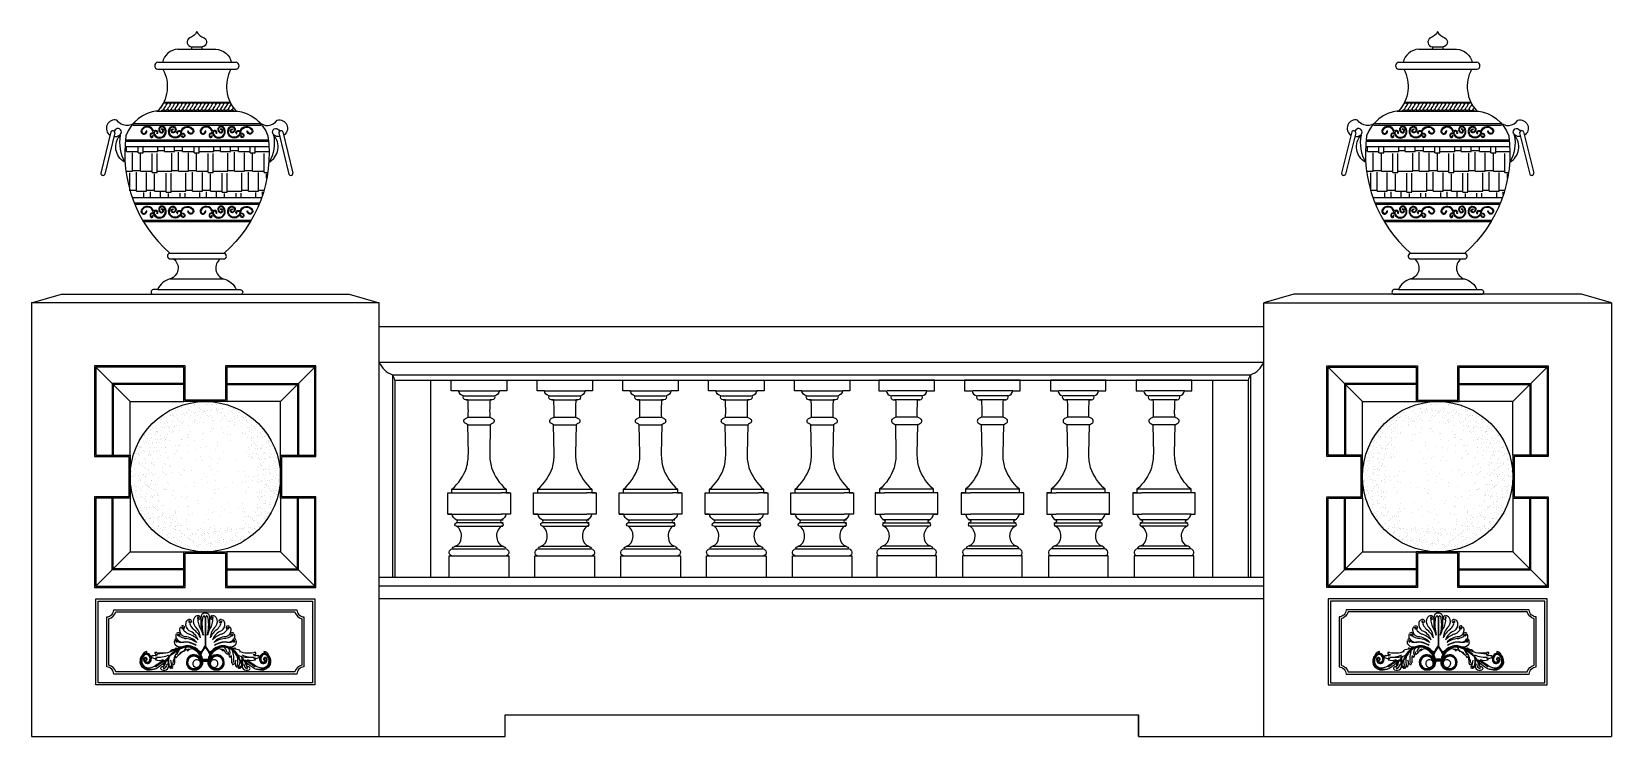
# Model space of a CAD drawing. Extents: x 391 to 4074, y 4249 to 5891.
import ezdxf

# ---------------------------------------------------------------- set-up
doc = ezdxf.new("R2010")
doc.units = 0
doc.header["$LTSCALE"] = 0.85
doc.header["$MEASUREMENT"] = 0
doc.layers.get('0').update_dxf_attribs({"color": 3, "linetype": 'CONTINUOUS'})
for name, color, linetype in [('2', 2, 'CONTINUOUS'), ('3', 3, 'CONTINUOUS'), ('4', 4, 'CONTINUOUS'), ('7', 7, 'CONTINUOUS'), ('DIM', 3, 'CONTINUOUS')]:
    doc.layers.add(name, color=color, linetype=linetype)

# ---------------------------------------------------------------- blocks, each defined once
blk = doc.blocks.new('*X1')
at = {"color": 0}
for p, q in [((58759.9, 13611), (58767, 13611)), ((58767, 13608), (58767, 13625.4)), ((58767, 13608), (58809, 13608)), ((58788, 13536), (58788, 13603.5)), ((58809, 13603.5), (58809, 13625.4)), ((58809, 13603.5), (58827, 13603.5)), ((58818, 13536), (58818, 13599)), ((58827, 13603.5), (58827, 13625.4)), ((58827, 13608), (58881, 13608)), ((58860, 13531.5), (58860, 13600.5)), ((58878, 13531.5), (58878, 13600.5)), ((58881, 13608), (58881, 13625.4)), ((58881, 13611), (58905, 13611)), ((58905, 13608), (58905, 13625.4)), ((58905, 13608), (58941, 13608)), ((58932, 13536), (58932, 13602)), ((58941, 13608), (58941, 13625.4)), ((58941, 13611), (58971, 13611)), ((58956, 13536), (58956, 13605)), ((58971, 13608), (58971, 13625.4)), ((58971, 13608), (59013, 13608)), ((58992, 13536), (58992, 13603.5)), ((59013, 13603.5), (59013, 13625.4)), ((59013, 13603.5), (59031, 13603.5)), ((59022, 13536), (59022, 13599)), ((59031, 13603.5), (59031, 13625.4)), ((59031, 13608), (59085, 13608)), ((59064, 13531.5), (59064, 13600.5)), ((59082, 13531.5), (59082, 13600.5)), ((59085, 13608), (59085, 13625.4)), ((59085, 13611), (59109, 13611)), ((59109, 13608), (59109, 13625.4)), ((59109, 13608), (59145, 13608)), ((59136, 13536), (59136, 13602)), ((59145, 13608), (59145, 13625.4)), ((59145, 13611), (59175, 13611)), ((59160, 13536), (59160, 13605)), ((59175, 13608), (59175, 13625.4)), ((59175, 13608), (59217, 13608)), ((59196, 13536), (59196, 13603.5)), ((59217, 13603.5), (59217, 13625.4)), ((59217, 13603.5), (59235, 13603.5)), ((59226, 13536), (59226, 13599)), ((59235, 13603.5), (59235, 13625.4)), ((59235, 13608), (59285.9, 13608)), ((59268, 13531.5), (59268, 13600.5)), ((58763.6, 13536), (58788, 13536)), ((58779, 13464.9), (58779, 13530)), ((58788, 13539), (58818, 13539)), ((58803, 13464), (58803, 13533)), ((58818, 13536), (58860, 13536)), ((58839, 13464), (58839, 13531.5)), ((58860, 13531.5), (58878, 13531.5)), ((58869, 13464), (58869, 13527)), ((58878, 13536), (58932, 13536)), ((58911, 13459.5), (58911, 13528.5)), ((58929, 13459.5), (58929, 13528.5)), ((58932, 13539), (58956, 13539)), ((58956, 13536), (58992, 13536)), ((58983, 13464), (58983, 13530)), ((58992, 13539), (59022, 13539)), ((59007, 13464), (59007, 13533)), ((59022, 13536), (59064, 13536)), ((59043, 13464), (59043, 13531.5)), ((59064, 13531.5), (59082, 13531.5)), ((59073, 13464), (59073, 13527)), ((59082, 13536), (59136, 13536)), ((59115, 13459.5), (59115, 13528.5)), ((59133, 13459.5), (59133, 13528.5)), ((59136, 13539), (59160, 13539)), ((59160, 13536), (59196, 13536)), ((59187, 13464), (59187, 13530)), ((59196, 13539), (59226, 13539)), ((59211, 13464), (59211, 13533)), ((59226, 13536), (59268, 13536)), ((59247, 13464), (59247, 13531.5)), ((59268, 13531.5), (59280.5, 13531.5)), ((59277, 13510.4), (59277, 13527)), ((58779, 13467), (58803, 13467)), ((58839, 13467), (58869, 13467)), ((58983, 13467), (59007, 13467)), ((59043, 13467), (59073, 13467)), ((59187, 13467), (59211, 13467)), ((59247, 13467), (59267, 13467)), ((58803, 13464), (58839, 13464)), ((58830, 13440.8), (58830, 13458)), ((58854, 13440.8), (58854, 13461)), ((58869, 13464), (58911, 13464)), ((58890, 13440.8), (58890, 13459.5)), ((58911, 13459.5), (58929, 13459.5)), ((58920, 13440.8), (58920, 13455)), ((58929, 13464), (58983, 13464)), ((58962, 13440.8), (58962, 13456.5)), ((58980, 13440.8), (58980, 13456.5)), ((59007, 13464), (59043, 13464)), ((59034, 13440.8), (59034, 13458)), ((59058, 13440.8), (59058, 13461)), ((59073, 13464), (59115, 13464)), ((59094, 13440.8), (59094, 13459.5)), ((59115, 13459.5), (59133, 13459.5)), ((59124, 13440.8), (59124, 13455)), ((59133, 13464), (59187, 13464)), ((59166, 13440.8), (59166, 13456.5)), ((59184, 13440.8), (59184, 13456.5)), ((59211, 13464), (59247, 13464)), ((59238, 13440.8), (59238, 13458)), ((59262, 13449.9), (59262, 13461))]:
    blk.add_line(p, q, dxfattribs=at)

msp = doc.modelspace()

# ---------------------------------------------------------------- linework, layer by layer
at = {"color": 7}
for p, q in [((732.5, 5849.9), (820.9, 5849.9)), ((3625, 5849.9), (3713.4, 5849.9)), ((685.6, 5819), (867.9, 5819)), ((685.6, 5803.2), (867.9, 5803.2)), ((3578.1, 5819), (3760.4, 5819)), ((3578.1, 5803.2), (3760.4, 5803.2)), ((682.5, 5705.4), (870.9, 5705.4)), ((3575.1, 5705.4), (3763.4, 5705.4)), ((608.7, 5622.6), (944.7, 5622.6)), ((3501.3, 5622.6), (3837.2, 5622.6)), ((625.7, 5504.5), (927.8, 5504.5)), ((3518.2, 5504.5), (3820.3, 5504.5)), ((713.3, 5374.3), (840.2, 5374.3)), ((714.5, 5361.1), (839, 5361.1)), ((3605.8, 5374.3), (3732.7, 5374.3)), ((3607, 5361.1), (3731.5, 5361.1)), ((672.6, 5278.9), (880.8, 5278.9)), ((3565.1, 5278.9), (3773.4, 5278.9))]:
    msp.add_line(p, q, dxfattribs=at)
at = {"color": 3}
for p, q in [((764.2, 5855), (789.2, 5855)), ((3656.7, 5855), (3681.7, 5855)), ((699.5, 5726.5), (853.9, 5726.5)), ((3592, 5726.5), (3746.5, 5726.5)), ((628, 5676.2), (925.4, 5676.2)), ((628, 5673), (925.4, 5673)), ((3520.5, 5676.2), (3818, 5676.2)), ((3520.5, 5673), (3818, 5673)), ((611, 5638.6), (943.4, 5638.6)), ((611, 5635.4), (943.4, 5635.4)), ((659.8, 5659.1), (658.2, 5658.7)), ((674.1, 5648.4), (673, 5648.1)), ((685.2, 5653), (683.5, 5653.2)), ((694, 5663.8), (694.1, 5662.2)), ((721.6, 5663.8), (721.5, 5662.2)), ((730.4, 5653), (732.1, 5653.2)), ((741.5, 5648.4), (742.6, 5648.1)), ((755.8, 5659.1), (757.4, 5658.7)), ((797.6, 5659.1), (796, 5658.7)), ((811.9, 5648.4), (810.8, 5648.1)), ((823, 5653), (821.3, 5653.2)), ((831.8, 5663.8), (831.9, 5662.2)), ((859.4, 5663.8), (859.3, 5662.2)), ((868.2, 5653), (869.9, 5653.2)), ((879.3, 5648.4), (880.4, 5648.1)), ((893.6, 5659.1), (895.2, 5658.7)), ((3503.6, 5638.6), (3836, 5638.6)), ((3503.6, 5635.4), (3836, 5635.4)), ((3552.4, 5659.1), (3550.7, 5658.7)), ((3566.6, 5648.4), (3565.6, 5648.1)), ((3577.8, 5653), (3576, 5653.2)), ((3586.5, 5663.8), (3586.7, 5662.2)), ((3614.1, 5663.8), (3614, 5662.2)), ((3622.9, 5653), (3624.7, 5653.2)), ((3634, 5648.4), (3635.1, 5648.1)), ((3648.3, 5659.1), (3649.9, 5658.7)), ((3690.2, 5659.1), (3688.5, 5658.7)), ((3704.4, 5648.4), (3703.4, 5648.1)), ((3715.6, 5653), (3713.8, 5653.2)), ((3724.3, 5663.8), (3724.5, 5662.2)), ((3752, 5663.8), (3751.8, 5662.2)), ((3760.7, 5653), (3762.5, 5653.2)), ((3771.8, 5648.4), (3772.9, 5648.1)), ((3786.1, 5659.1), (3787.7, 5658.7)), ((630.4, 5491.7), (921.7, 5491.7)), ((631.7, 5488.5), (921.7, 5488.5)), ((3523, 5491.7), (3814.2, 5491.7)), ((3524.3, 5488.5), (3814.2, 5488.5)), ((650.2, 5451.1), (903.2, 5451.1)), ((659.8, 5472.9), (658.2, 5472.5)), ((674.1, 5462.1), (673, 5461.9)), ((685.2, 5466.8), (683.5, 5467)), ((694, 5477.6), (694.1, 5475.9)), ((721.6, 5477.6), (721.5, 5475.9)), ((730.4, 5466.8), (732.1, 5467)), ((741.5, 5462.1), (742.6, 5461.9)), ((755.8, 5472.9), (757.4, 5472.5)), ((797.6, 5472.9), (796, 5472.5)), ((811.9, 5462.1), (810.8, 5461.9)), ((823, 5466.8), (821.3, 5467)), ((831.8, 5477.6), (831.9, 5475.9)), ((859.4, 5477.6), (859.3, 5475.9)), ((868.2, 5466.8), (869.9, 5467)), ((879.3, 5462.1), (880.4, 5461.9)), ((893.6, 5472.9), (895.2, 5472.5)), ((3542.7, 5451.1), (3795.7, 5451.1)), ((3552.4, 5472.9), (3550.7, 5472.5)), ((3566.6, 5462.1), (3565.6, 5461.9)), ((3577.8, 5466.8), (3576, 5467)), ((3586.5, 5477.6), (3586.7, 5475.9)), ((3614.1, 5477.6), (3614, 5475.9)), ((3622.9, 5466.8), (3624.7, 5467)), ((3634, 5462.1), (3635.1, 5461.9)), ((3648.3, 5472.9), (3649.9, 5472.5)), ((3690.2, 5472.9), (3688.5, 5472.5)), ((3704.4, 5462.1), (3703.4, 5461.9)), ((3715.6, 5466.8), (3713.8, 5467)), ((3724.3, 5477.6), (3724.5, 5475.9)), ((3752, 5477.6), (3751.8, 5475.9)), ((3760.7, 5466.8), (3762.5, 5467)), ((3771.8, 5462.1), (3772.9, 5461.9)), ((3786.1, 5472.9), (3787.7, 5472.5)), ((652.1, 5447.9), (903.2, 5447.9)), ((3544.6, 5447.9), (3795.7, 5447.9)), ((714.4, 5314.3), (839, 5314.3)), ((3607, 5314.3), (3731.5, 5314.3)), ((685.2, 5289.6), (868.2, 5289.6)), ((3577.8, 5289.6), (3760.7, 5289.6)), ((795.6, 4526.2), (795.6, 4459.4)), ((796.9, 4526.2), (797, 4459.4)), ((3670, 4526.2), (3670, 4459.4)), ((3671.4, 4526.2), (3671.4, 4459.4)), ((704, 4424.6), (703.7, 4424.3)), ((786.1, 4428.8), (806.5, 4428.8)), ((786.3, 4427.2), (806.3, 4427.2)), ((786.5, 4425.5), (806.1, 4425.5)), ((786.7, 4423.9), (805.9, 4423.9)), ((888.8, 4424.6), (889.1, 4424.3)), ((3578.1, 4424.6), (3577.8, 4424.3)), ((3680.9, 4428.8), (3660.5, 4428.8)), ((3680.7, 4427.2), (3660.7, 4427.2)), ((3680.5, 4425.5), (3660.9, 4425.5)), ((3680.3, 4423.9), (3661.1, 4423.9)), ((3762.9, 4424.6), (3763.3, 4424.3))]:
    msp.add_line(p, q, dxfattribs=at)
at = {"color": 7}
for points in [[(776.7, 5890.5, -0.199525), (759.8, 5876.2, 0.725019), (764.2, 5855, -0.895708)], [(3669.2, 5890.5, -0.199525), (3652.3, 5876.2, 0.725019), (3656.7, 5855, -0.895708)], [(732.5, 5849.9, 0.325422), (696.1, 5818.9, 1.304865)], [(3625, 5849.9, 0.325422), (3588.7, 5818.9, 1.304865)], [(697.5, 5803.2, -0.319441), (685.4, 5705.5, 0.623732)], [(3590.1, 5803.2, -0.319441), (3577.9, 5705.5, 0.623732)], [(633.5, 5680.9, -0.494891), (589.9, 5684.4, 0.844757), (574.4, 5649, 1.766395)], [(685.1, 5705.9, 0.286234), (611, 5647.6, 0.250444), (713.3, 5374.3, 2.211565)], [(3526, 5680.9, -0.494891), (3482.4, 5684.4, 0.844757), (3467, 5649, 1.766395)], [(3577.6, 5705.9, 0.286234), (3503.6, 5647.6, 0.250444), (3605.8, 5374.3, 2.211565)], [(583.5, 5645.9, 0.175512), (596.4, 5649.4, 1.766395), (584.1, 5656.4, -1.232523)], [(598.1, 5649.4, 0.181214), (608.4, 5586.6), (608.4, 5586.6, -0.484763), (598.1, 5649.4)], [(969.9, 5645.9, -0.175512), (957, 5649.4, -1.766395), (969.3, 5656.4, 1.232523)], [(3476.1, 5645.9, 0.175512), (3488.9, 5649.4, 1.766395), (3476.7, 5656.4, -1.232523)], [(3490.6, 5649.4, 0.181214), (3500.9, 5586.6), (3500.9, 5586.6, -0.484763), (3490.6, 5649.4)], [(3862.4, 5645.9, -0.175512), (3849.5, 5649.4, -1.766395), (3861.8, 5656.4, 1.232523)], [(722.3, 5361.1, -0.603214), (714.4, 5314.3, 0.246758), (685.2, 5289.6), (676.3, 5289.6, 0.780738), (672.6, 5278.9, 2.137648)], [(3614.9, 5361.1, -0.603214), (3607, 5314.3, 0.246758), (3577.8, 5289.6), (3568.8, 5289.6, 0.780738), (3565.1, 5278.9, 2.137648)]]:
    msp.add_lwpolyline(points, format="xyb", dxfattribs=at)
at = {"color": 3}
for points in [[(692.3, 5712.6, 0.024207), (698.2, 5722.3, -0.251322), (702, 5724.7, -3.39629)], [(693.8, 5707.1, 0.204057), (699.8, 5710.7, 0.029361), (707, 5722.3, -0.251322), (710.9, 5724.7, -3.39629)], [(702.7, 5707.1, 0.204057), (708.6, 5710.7, 0.029361), (715.9, 5722.3, -0.251322), (719.7, 5724.7, -3.39629)], [(711.5, 5707.1, 0.204057), (717.4, 5710.7, 0.029361), (724.7, 5722.3, -0.251322), (728.5, 5724.7, -3.39629)], [(720.4, 5707.1, 0.204057), (726.3, 5710.7, 0.029361), (733.6, 5722.3, -0.251322), (737.4, 5724.7, -3.39629)], [(729.2, 5707.1, 0.204057), (735.1, 5710.7, 0.029361), (742.4, 5722.3, -0.251322), (746.2, 5724.7, -3.39629)], [(738.1, 5707.1, 0.204057), (744, 5710.7, 0.029361), (751.3, 5722.3, -0.251322), (755.1, 5724.7, -3.39629)], [(746.9, 5707.1, 0.204057), (752.8, 5710.7, 0.029361), (760.1, 5722.3, -0.251322), (763.9, 5724.7, -3.39629)], [(755.8, 5707.1, 0.204057), (761.7, 5710.7, 0.029361), (769, 5722.3, -0.251322), (772.8, 5724.7, -3.39629)], [(764.6, 5707.1, 0.204057), (770.5, 5710.7, 0.029361), (777.8, 5722.3, -0.251322), (781.6, 5724.7, -3.39629)], [(773.5, 5707.1, 0.204057), (779.4, 5710.7, 0.029361), (786.6, 5722.3, -0.251322), (790.5, 5724.7, -3.39629)], [(782.3, 5707.1, 0.204057), (788.2, 5710.7, 0.029361), (795.5, 5722.3, -0.251322), (799.3, 5724.7, -3.39629)], [(791.1, 5707.1, 0.204057), (797.1, 5710.7, 0.029361), (804.3, 5722.3, -0.251322), (808.2, 5724.7, -3.39629)], [(800, 5707.1, 0.204057), (805.9, 5710.7, 0.029361), (813.2, 5722.3, -0.251322), (817, 5724.7, -3.39629)], [(808.8, 5707.1, 0.204057), (814.8, 5710.7, 0.029361), (822, 5722.3, -0.251322), (825.9, 5724.7, -3.39629)], [(817.7, 5707.1, 0.204057), (823.6, 5710.7, 0.029361), (830.9, 5722.3, -0.251322), (834.7, 5724.7, -3.39629)], [(826.5, 5707.1, 0.204057), (832.5, 5710.7, 0.029361), (839.7, 5722.3, -0.251322), (843.6, 5724.7, -3.39629)], [(835.4, 5707.1, 0.204057), (841.3, 5710.7, 0.029361), (848.6, 5722.3, -0.251322), (852.4, 5724.7, -3.39629)], [(844.2, 5707.1, 0.204057), (850.2, 5710.7, 0.026368), (856.7, 5721, -0.251322)], [(853.6, 5706.6, 0.204057), (859.5, 5710.2, 0.008198), (861.7, 5713.3, -0.251322)], [(3584.8, 5712.6, 0.024207), (3590.7, 5722.3, -0.251322), (3594.5, 5724.7, -3.39629)], [(3586.4, 5707.1, 0.204057), (3592.3, 5710.7, 0.029361), (3599.6, 5722.3, -0.251322), (3603.4, 5724.7, -3.39629)], [(3595.2, 5707.1, 0.204057), (3601.1, 5710.7, 0.029361), (3608.4, 5722.3, -0.251322), (3612.2, 5724.7, -3.39629)], [(3604.1, 5707.1, 0.204057), (3610, 5710.7, 0.029361), (3617.2, 5722.3, -0.251322), (3621.1, 5724.7, -3.39629)], [(3612.9, 5707.1, 0.204057), (3618.8, 5710.7, 0.029361), (3626.1, 5722.3, -0.251322), (3629.9, 5724.7, -3.39629)], [(3621.7, 5707.1, 0.204057), (3627.7, 5710.7, 0.029361), (3634.9, 5722.3, -0.251322), (3638.8, 5724.7, -3.39629)], [(3630.6, 5707.1, 0.204057), (3636.5, 5710.7, 0.029361), (3643.8, 5722.3, -0.251322), (3647.6, 5724.7, -3.39629)], [(3639.4, 5707.1, 0.204057), (3645.4, 5710.7, 0.029361), (3652.6, 5722.3, -0.251322), (3656.5, 5724.7, -3.39629)], [(3648.3, 5707.1, 0.204057), (3654.2, 5710.7, 0.029361), (3661.5, 5722.3, -0.251322), (3665.3, 5724.7, -3.39629)], [(3657.1, 5707.1, 0.204057), (3663.1, 5710.7, 0.029361), (3670.3, 5722.3, -0.251322), (3674.2, 5724.7, -3.39629)], [(3666, 5707.1, 0.204057), (3671.9, 5710.7, 0.029361), (3679.2, 5722.3, -0.251322), (3683, 5724.7, -3.39629)], [(3674.8, 5707.1, 0.204057), (3680.8, 5710.7, 0.029361), (3688, 5722.3, -0.251322), (3691.9, 5724.7, -3.39629)], [(3683.7, 5707.1, 0.204057), (3689.6, 5710.7, 0.029361), (3696.9, 5722.3, -0.251322), (3700.7, 5724.7, -3.39629)], [(3692.5, 5707.1, 0.204057), (3698.5, 5710.7, 0.029361), (3705.7, 5722.3, -0.251322), (3709.6, 5724.7, -3.39629)], [(3701.4, 5707.1, 0.204057), (3707.3, 5710.7, 0.029361), (3714.6, 5722.3, -0.251322), (3718.4, 5724.7, -3.39629)], [(3710.2, 5707.1, 0.204057), (3716.1, 5710.7, 0.029361), (3723.4, 5722.3, -0.251322), (3727.2, 5724.7, -3.39629)], [(3719.1, 5707.1, 0.204057), (3725, 5710.7, 0.029361), (3732.3, 5722.3, -0.251322), (3736.1, 5724.7, -3.39629)], [(3727.9, 5707.1, 0.204057), (3733.8, 5710.7, 0.029361), (3741.1, 5722.3, -0.251322), (3744.9, 5724.7, -3.39629)], [(3736.8, 5707.1, 0.204057), (3742.7, 5710.7, 0.026368), (3749.3, 5721, -0.251322)], [(3746.1, 5706.6, 0.204057), (3752, 5710.2, 0.008198), (3754.2, 5713.3, -0.251322)], [(676, 5658.4, 0.676232), (646.8, 5661.2, 1.286794), (659.8, 5659.1, 1.264066)], [(674.9, 5654.7, 0.753768), (648.6, 5660.8, 1.313761), (658.2, 5658.7, 1.245784)], [(675.2, 5653.3, 0.976799), (669.8, 5644.1, 0.786653), (674.1, 5648.4, 0.732035)], [(675.8, 5651.5, 1.157047), (670.3, 5645, 0.8532), (673, 5648.1, 0.919511)], [(674.9, 5654.8, 0.051533), (675.1, 5653.7, 0.006694), (675.2, 5653.3, 1.440284)], [(675.8, 5651.5, 1.131375), (701.7, 5667, 1.440284), (693.6, 5654.9, 1.220906), (694, 5663.8, 1.249592)], [(685.2, 5653, 0.881995), (676, 5658.4, 1.221972)], [(683.5, 5653.2, 1.511388), (676.7, 5654.2, 1.223449), (700.3, 5666, 1.444988), (694, 5656.5, 1.251012), (694.1, 5662.2, 1.698228)], [(739.8, 5651.5, -1.131375), (713.9, 5667, -1.440284), (722, 5654.9, -1.220906), (721.6, 5663.8, -1.249592)], [(732.1, 5653.2, -1.511388), (738.9, 5654.2, -1.223449), (715.3, 5666, -1.444988), (721.6, 5656.5, -1.251012), (721.5, 5662.2, -1.698228)], [(730.4, 5653, -0.881995), (739.6, 5658.4, -1.221972)], [(739.6, 5658.4, -0.676232), (768.8, 5661.2, -1.286794), (755.8, 5659.1, -1.264066)], [(739.8, 5651.5, -1.157047), (745.3, 5645, -0.8532), (742.6, 5648.1, -0.919511)], [(740.7, 5654.8, -0.051533), (740.5, 5653.7, -0.006694), (740.4, 5653.3, -1.440284)], [(740.4, 5653.3, -0.976799), (745.8, 5644.1, -0.786653), (741.5, 5648.4, -0.732035)], [(740.7, 5654.7, -0.753768), (767, 5660.8, -1.313761), (757.4, 5658.7, -1.245784)], [(813.8, 5658.4, 0.676232), (784.6, 5661.2, 1.286794), (797.6, 5659.1, 1.264066)], [(812.7, 5654.7, 0.753768), (786.4, 5660.8, 1.313761), (796, 5658.7, 1.245784)], [(813, 5653.3, 0.976799), (807.6, 5644.1, 0.786653), (811.9, 5648.4, 0.732035)], [(813.6, 5651.5, 1.157047), (808.1, 5645, 0.8532), (810.8, 5648.1, 0.919511)], [(812.7, 5654.8, 0.051533), (812.9, 5653.7, 0.006694), (813, 5653.3, 1.440284)], [(813.6, 5651.5, 1.131375), (839.5, 5667, 1.440284), (831.4, 5654.9, 1.220906), (831.8, 5663.8, 1.249592)], [(823, 5653, 0.881995), (813.8, 5658.4, 1.221972)], [(821.3, 5653.2, 1.511388), (814.5, 5654.2, 1.223449), (838.2, 5666, 1.444988), (831.8, 5656.5, 1.251012), (831.9, 5662.2, 1.698228)], [(877.6, 5651.5, -1.131375), (851.7, 5667, -1.440284), (859.8, 5654.9, -1.220906), (859.4, 5663.8, -1.249592)], [(869.9, 5653.2, -1.511388), (876.7, 5654.2, -1.223449), (853.1, 5666, -1.444988), (859.4, 5656.5, -1.251012), (859.3, 5662.2, -1.698228)], [(868.2, 5653, -0.881995), (877.4, 5658.4, -1.221972)], [(877.4, 5658.4, -0.676232), (906.6, 5661.2, -1.286794), (893.6, 5659.1, -1.264066)], [(877.6, 5651.5, -1.157047), (883.1, 5645, -0.8532), (880.4, 5648.1, -0.919511)], [(878.5, 5654.8, -0.051533), (878.3, 5653.7, -0.006694), (878.2, 5653.3, -1.440284)], [(878.2, 5653.3, -0.976799), (883.6, 5644.1, -0.786653), (879.3, 5648.4, -0.732035)], [(878.5, 5654.7, -0.753768), (904.8, 5660.8, -1.313761), (895.2, 5658.7, -1.245784)], [(3568.5, 5658.4, 0.676232), (3539.4, 5661.2, 1.286794), (3552.4, 5659.1, 1.264066)], [(3567.4, 5654.7, 0.753768), (3541.2, 5660.8, 1.313761), (3550.7, 5658.7, 1.245784)], [(3567.7, 5653.3, 0.976799), (3562.3, 5644.1, 0.786653), (3566.6, 5648.4, 0.732035)], [(3568.4, 5651.5, 1.157047), (3562.9, 5645, 0.8532), (3565.6, 5648.1, 0.919511)], [(3567.4, 5654.8, 0.051533), (3567.6, 5653.7, 0.006694), (3567.7, 5653.3, 1.440284)], [(3568.4, 5651.5, 1.131375), (3594.2, 5667, 1.440284), (3586.1, 5654.9, 1.220906), (3586.5, 5663.8, 1.249592)], [(3577.8, 5653, 0.881995), (3568.5, 5658.4, 1.221972)], [(3576, 5653.2, 1.511388), (3569.2, 5654.2, 1.223449), (3592.9, 5666, 1.444988), (3586.5, 5656.5, 1.251012), (3586.7, 5662.2, 1.698228)], [(3632.3, 5651.5, -1.131375), (3606.5, 5667, -1.440284), (3614.5, 5654.9, -1.220906), (3614.1, 5663.8, -1.249592)], [(3624.7, 5653.2, -1.511388), (3631.5, 5654.2, -1.223449), (3607.8, 5666, -1.444988), (3614.1, 5656.5, -1.251012), (3614, 5662.2, -1.698228)], [(3622.9, 5653, -0.881995), (3632.2, 5658.4, -1.221972)], [(3632.2, 5658.4, -0.676232), (3661.3, 5661.2, -1.286794), (3648.3, 5659.1, -1.264066)], [(3632.3, 5651.5, -1.157047), (3637.8, 5645, -0.8532), (3635.1, 5648.1, -0.919511)], [(3633.2, 5654.8, -0.051533), (3633.1, 5653.7, -0.006694), (3633, 5653.3, -1.440284)], [(3633, 5653.3, -0.976799), (3638.3, 5644.1, -0.786653), (3634, 5648.4, -0.732035)], [(3633.2, 5654.7, -0.753768), (3659.5, 5660.8, -1.313761), (3649.9, 5658.7, -1.245784)], [(3706.3, 5658.4, 0.676232), (3677.2, 5661.2, 1.286794), (3690.2, 5659.1, 1.264066)], [(3705.2, 5654.7, 0.753768), (3679, 5660.8, 1.313761), (3688.5, 5658.7, 1.245784)], [(3705.5, 5653.3, 0.976799), (3700.1, 5644.1, 0.786653), (3704.4, 5648.4, 0.732035)], [(3706.2, 5651.5, 1.157047), (3700.7, 5645, 0.8532), (3703.4, 5648.1, 0.919511)], [(3705.2, 5654.8, 0.051533), (3705.4, 5653.7, 0.006694), (3705.5, 5653.3, 1.440284)], [(3706.2, 5651.5, 1.131375), (3732, 5667, 1.440284), (3724, 5654.9, 1.220906), (3724.3, 5663.8, 1.249592)], [(3715.6, 5653, 0.881995), (3706.3, 5658.4, 1.221972)], [(3713.8, 5653.2, 1.511388), (3707, 5654.2, 1.223449), (3730.7, 5666, 1.444988), (3724.3, 5656.5, 1.251012), (3724.5, 5662.2, 1.698228)], [(3770.1, 5651.5, -1.131375), (3744.3, 5667, -1.440284), (3752.3, 5654.9, -1.220906), (3752, 5663.8, -1.249592)], [(3762.5, 5653.2, -1.511388), (3769.3, 5654.2, -1.223449), (3745.6, 5666, -1.444988), (3751.9, 5656.5, -1.251012), (3751.8, 5662.2, -1.698228)], [(3760.7, 5653, -0.881995), (3770, 5658.4, -1.221972)], [(3770, 5658.4, -0.676232), (3799.1, 5661.2, -1.286794), (3786.1, 5659.1, -1.264066)], [(3770.1, 5651.5, -1.157047), (3775.6, 5645, -0.8532), (3772.9, 5648.1, -0.919511)], [(3771.1, 5654.8, -0.051533), (3770.9, 5653.7, -0.006694), (3770.8, 5653.3, -1.440284)], [(3770.8, 5653.3, -0.976799), (3776.1, 5644.1, -0.786653), (3771.8, 5648.4, -0.732035)], [(3771, 5654.7, -0.753768), (3797.3, 5660.8, -1.313761), (3787.7, 5658.7, -1.245784)], [(676, 5472.2, 0.676232), (646.8, 5475, 1.286794), (659.8, 5472.9, 1.264066)], [(674.9, 5468.5, 0.753768), (648.6, 5474.6, 1.313761), (658.2, 5472.5, 1.245784)], [(675.2, 5467.1, 0.976799), (669.8, 5457.9, 0.786653), (674.1, 5462.1, 0.732035)], [(675.8, 5465.3, 1.157047), (670.3, 5458.7, 0.8532), (673, 5461.9, 0.919511)], [(674.9, 5468.6, 0.051533), (675.1, 5467.5, 0.006694), (675.2, 5467.1, 1.440284)], [(675.8, 5465.3, 1.131375), (701.7, 5480.8, 1.440284), (693.6, 5468.7, 1.220906), (694, 5477.6, 1.249592)], [(685.2, 5466.8, 0.881995), (676, 5472.2, 1.221972)], [(683.5, 5467, 1.511388), (676.7, 5467.9, 1.223449), (700.3, 5479.8, 1.444988), (694, 5470.3, 1.251012), (694.1, 5475.9, 1.698228)], [(739.8, 5465.3, -1.131375), (713.9, 5480.8, -1.440284), (722, 5468.7, -1.220906), (721.6, 5477.6, -1.249592)], [(732.1, 5467, -1.511388), (738.9, 5467.9, -1.223449), (715.3, 5479.8, -1.444988), (721.6, 5470.3, -1.251012), (721.5, 5475.9, -1.698228)], [(730.4, 5466.8, -0.881995), (739.6, 5472.2, -1.221972)], [(739.6, 5472.2, -0.676232), (768.8, 5475, -1.286794), (755.8, 5472.9, -1.264066)], [(739.8, 5465.3, -1.157047), (745.3, 5458.7, -0.8532), (742.6, 5461.9, -0.919511)], [(740.7, 5468.6, -0.051533), (740.5, 5467.5, -0.006694), (740.4, 5467.1, -1.440284)], [(740.4, 5467.1, -0.976799), (745.8, 5457.9, -0.786653), (741.5, 5462.1, -0.732035)], [(740.7, 5468.5, -0.753768), (767, 5474.6, -1.313761), (757.4, 5472.5, -1.245784)], [(813.8, 5472.2, 0.676232), (784.6, 5475, 1.286794), (797.6, 5472.9, 1.264066)], [(812.7, 5468.5, 0.753768), (786.4, 5474.6, 1.313761), (796, 5472.5, 1.245784)], [(813, 5467.1, 0.976799), (807.6, 5457.9, 0.786653), (811.9, 5462.1, 0.732035)], [(813.6, 5465.3, 1.157047), (808.1, 5458.7, 0.8532), (810.8, 5461.9, 0.919511)], [(812.7, 5468.6, 0.051533), (812.9, 5467.5, 0.006694), (813, 5467.1, 1.440284)], [(813.6, 5465.3, 1.131375), (839.5, 5480.8, 1.440284), (831.4, 5468.7, 1.220906), (831.8, 5477.6, 1.249592)], [(823, 5466.8, 0.881995), (813.8, 5472.2, 1.221972)], [(821.3, 5467, 1.511388), (814.5, 5467.9, 1.223449), (838.2, 5479.8, 1.444988), (831.8, 5470.3, 1.251012), (831.9, 5475.9, 1.698228)], [(877.6, 5465.3, -1.131375), (851.7, 5480.8, -1.440284), (859.8, 5468.7, -1.220906), (859.4, 5477.6, -1.249592)], [(869.9, 5467, -1.511388), (876.7, 5467.9, -1.223449), (853.1, 5479.8, -1.444988), (859.4, 5470.3, -1.251012), (859.3, 5475.9, -1.698228)], [(868.2, 5466.8, -0.881995), (877.4, 5472.2, -1.221972)], [(877.4, 5472.2, -0.676232), (906.6, 5475, -1.286794), (893.6, 5472.9, -1.264066)], [(877.6, 5465.3, -1.157047), (883.1, 5458.7, -0.8532), (880.4, 5461.9, -0.919511)], [(878.5, 5468.6, -0.051533), (878.3, 5467.5, -0.006694), (878.2, 5467.1, -1.440284)], [(878.2, 5467.1, -0.976799), (883.6, 5457.9, -0.786653), (879.3, 5462.1, -0.732035)], [(878.5, 5468.5, -0.753768), (904.8, 5474.6, -1.313761), (895.2, 5472.5, -1.245784)], [(3568.5, 5472.2, 0.676232), (3539.4, 5475, 1.286794), (3552.4, 5472.9, 1.264066)], [(3567.4, 5468.5, 0.753768), (3541.2, 5474.6, 1.313761), (3550.7, 5472.5, 1.245784)], [(3567.7, 5467.1, 0.976799), (3562.3, 5457.9, 0.786653), (3566.6, 5462.1, 0.732035)], [(3568.4, 5465.3, 1.157047), (3562.9, 5458.7, 0.8532), (3565.6, 5461.9, 0.919511)], [(3567.4, 5468.6, 0.051533), (3567.6, 5467.5, 0.006694), (3567.7, 5467.1, 1.440284)], [(3568.4, 5465.3, 1.131375), (3594.2, 5480.8, 1.440284), (3586.1, 5468.7, 1.220906), (3586.5, 5477.6, 1.249592)], [(3577.8, 5466.8, 0.881995), (3568.5, 5472.2, 1.221972)], [(3576, 5467, 1.511388), (3569.2, 5467.9, 1.223449), (3592.9, 5479.8, 1.444988), (3586.5, 5470.3, 1.251012), (3586.7, 5475.9, 1.698228)], [(3632.3, 5465.3, -1.131375), (3606.5, 5480.8, -1.440284), (3614.5, 5468.7, -1.220906), (3614.1, 5477.6, -1.249592)], [(3624.7, 5467, -1.511388), (3631.5, 5467.9, -1.223449), (3607.8, 5479.8, -1.444988), (3614.1, 5470.3, -1.251012), (3614, 5475.9, -1.698228)], [(3622.9, 5466.8, -0.881995), (3632.2, 5472.2, -1.221972)], [(3632.2, 5472.2, -0.676232), (3661.3, 5475, -1.286794), (3648.3, 5472.9, -1.264066)], [(3632.3, 5465.3, -1.157047), (3637.8, 5458.7, -0.8532), (3635.1, 5461.9, -0.919511)], [(3633.2, 5468.6, -0.051533), (3633.1, 5467.5, -0.006694), (3633, 5467.1, -1.440284)], [(3633, 5467.1, -0.976799), (3638.3, 5457.9, -0.786653), (3634, 5462.1, -0.732035)], [(3633.2, 5468.5, -0.753768), (3659.5, 5474.6, -1.313761), (3649.9, 5472.5, -1.245784)], [(3706.3, 5472.2, 0.676232), (3677.2, 5475, 1.286794), (3690.2, 5472.9, 1.264066)], [(3705.2, 5468.5, 0.753768), (3679, 5474.6, 1.313761), (3688.5, 5472.5, 1.245784)], [(3705.5, 5467.1, 0.976799), (3700.1, 5457.9, 0.786653), (3704.4, 5462.1, 0.732035)], [(3706.2, 5465.3, 1.157047), (3700.7, 5458.7, 0.8532), (3703.4, 5461.9, 0.919511)], [(3705.2, 5468.6, 0.051533), (3705.4, 5467.5, 0.006694), (3705.5, 5467.1, 1.440284)], [(3706.2, 5465.3, 1.131375), (3732, 5480.8, 1.440284), (3724, 5468.7, 1.220906), (3724.3, 5477.6, 1.249592)], [(3715.6, 5466.8, 0.881995), (3706.3, 5472.2, 1.221972)], [(3713.8, 5467, 1.511388), (3707, 5467.9, 1.223449), (3730.7, 5479.8, 1.444988), (3724.3, 5470.3, 1.251012), (3724.5, 5475.9, 1.698228)], [(3770.1, 5465.3, -1.131375), (3744.3, 5480.8, -1.440284), (3752.3, 5468.7, -1.220906), (3752, 5477.6, -1.249592)], [(3762.5, 5467, -1.511388), (3769.3, 5467.9, -1.223449), (3745.6, 5479.8, -1.444988), (3751.9, 5470.3, -1.251012), (3751.8, 5475.9, -1.698228)], [(3760.7, 5466.8, -0.881995), (3770, 5472.2, -1.221972)], [(3770, 5472.2, -0.676232), (3799.1, 5475, -1.286794), (3786.1, 5472.9, -1.264066)], [(3770.1, 5465.3, -1.157047), (3775.6, 5458.7, -0.8532), (3772.9, 5461.9, -0.919511)], [(3771.1, 5468.6, -0.051533), (3770.9, 5467.5, -0.006694), (3770.8, 5467.1, -1.440284)], [(3770.8, 5467.1, -0.976799), (3776.1, 5457.9, -0.786653), (3771.8, 5462.1, -0.732035)], [(3771, 5468.5, -0.753768), (3797.3, 5474.6, -1.313761), (3787.7, 5472.5, -1.245784)]]:
    msp.add_lwpolyline(points, format="xyb", dxfattribs=at)
at = {"color": 7}
for points in [[(576.4, 5657), (552.8, 5561)], [(585.7, 5654.7), (562.1, 5558.7)], [(3468.9, 5657), (3445.3, 5561)], [(3478.2, 5654.7), (3454.6, 5558.7)]]:
    msp.add_lwpolyline(points, dxfattribs=at)
for centre, radius, start, end in [((762.2, 5852.8), 3, 280.1674, 47.478), ((3654.7, 5852.8), 3, 280.1674, 47.478), ((686.2, 5811.1), 7.93, 94.3217, 265.6783), ((3578.7, 5811.1), 7.93, 94.3217, 265.6783), ((580.8, 5654.8), 4.91, 358.5192, 153.8713), ((972.6, 5654.8), 4.91, 26.1287, 181.4808), ((3473.3, 5654.8), 4.91, 358.5192, 153.8713), ((3865.1, 5654.8), 4.91, 26.1287, 181.4808), ((557.6, 5560.5), 4.85, 174.2961, 338.0945), ((995.8, 5560.5), 4.85, 201.9055, 5.7039), ((3450.1, 5560.5), 4.85, 174.2961, 338.0945), ((3888.3, 5560.5), 4.85, 201.9055, 5.7039), ((714.8, 5367.8), 6.73, 102.9457, 272.6258), ((3607.3, 5367.8), 6.73, 102.9457, 272.6258)]:
    msp.add_arc(centre, radius, start, end, dxfattribs=at)
at = {"color": 3}
for centre, radius, start, end in [((692.6, 5719.2), 5.62, 23.6045, 32.4629), ((702.9, 5711.4), 4.38, 203.6286, 266.6563), ((701.4, 5719.2), 5.62, 23.6045, 83.8475), ((711.8, 5711.4), 4.38, 203.6286, 266.6563), ((710.3, 5719.2), 5.62, 23.6045, 83.8475), ((720.6, 5711.4), 4.38, 203.6286, 266.6563), ((719.1, 5719.2), 5.62, 23.6045, 83.8475), ((729.5, 5711.4), 4.38, 203.6286, 266.6563), ((727.9, 5719.2), 5.62, 23.6045, 83.8475), ((738.3, 5711.4), 4.38, 203.6286, 266.6563), ((736.8, 5719.2), 5.62, 23.6045, 83.8475), ((747.2, 5711.4), 4.38, 203.6286, 266.6563), ((745.6, 5719.2), 5.62, 23.6045, 83.8475), ((756, 5711.4), 4.38, 203.6286, 266.6563), ((754.5, 5719.2), 5.62, 23.6045, 83.8475), ((764.9, 5711.4), 4.38, 203.6286, 266.6563), ((763.3, 5719.2), 5.62, 23.6045, 83.8475), ((773.7, 5711.4), 4.38, 203.6286, 266.6563), ((772.2, 5719.2), 5.62, 23.6045, 83.8475), ((782.6, 5711.4), 4.38, 203.6286, 266.6563), ((781, 5719.2), 5.62, 23.6045, 83.8475), ((791.4, 5711.4), 4.38, 203.6286, 266.6563), ((789.9, 5719.2), 5.62, 23.6045, 83.8475), ((800.3, 5711.4), 4.38, 203.6286, 266.6563), ((798.7, 5719.2), 5.62, 23.6045, 83.8475), ((809.1, 5711.4), 4.38, 203.6286, 266.6563), ((807.6, 5719.2), 5.62, 23.6045, 83.8475), ((817.9, 5711.4), 4.38, 203.6286, 266.6563), ((816.4, 5719.2), 5.62, 23.6045, 83.8475), ((826.8, 5711.4), 4.38, 203.6286, 266.6563), ((825.3, 5719.2), 5.62, 23.6045, 83.8475), ((835.6, 5711.4), 4.38, 203.6286, 266.6563), ((834.1, 5719.2), 5.62, 23.6045, 83.8475), ((844.5, 5711.4), 4.38, 203.6286, 266.6563), ((843, 5719.2), 5.62, 23.6045, 83.8475), ((853.3, 5711.4), 4.38, 203.6286, 266.6563), ((851.8, 5719.2), 5.62, 23.6045, 83.8475), ((862.2, 5711.4), 4.38, 203.6286, 266.6563), ((3585.1, 5719.2), 5.62, 23.6045, 32.4629), ((3595.5, 5711.4), 4.38, 203.6286, 266.6563), ((3593.9, 5719.2), 5.62, 23.6045, 83.8475), ((3604.3, 5711.4), 4.38, 203.6286, 266.6563), ((3602.8, 5719.2), 5.62, 23.6045, 83.8475), ((3613.2, 5711.4), 4.38, 203.6286, 266.6563), ((3611.6, 5719.2), 5.62, 23.6045, 83.8475), ((3622, 5711.4), 4.38, 203.6286, 266.6563), ((3620.5, 5719.2), 5.62, 23.6045, 83.8475), ((3630.9, 5711.4), 4.38, 203.6286, 266.6563), ((3629.3, 5719.2), 5.62, 23.6045, 83.8475), ((3639.7, 5711.4), 4.38, 203.6286, 266.6563), ((3638.2, 5719.2), 5.62, 23.6045, 83.8475), ((3648.5, 5711.4), 4.38, 203.6286, 266.6563), ((3647, 5719.2), 5.62, 23.6045, 83.8475), ((3657.4, 5711.4), 4.38, 203.6286, 266.6563), ((3655.9, 5719.2), 5.62, 23.6045, 83.8475), ((3666.2, 5711.4), 4.38, 203.6286, 266.6563), ((3664.7, 5719.2), 5.62, 23.6045, 83.8475), ((3675.1, 5711.4), 4.38, 203.6286, 266.6563), ((3673.6, 5719.2), 5.62, 23.6045, 83.8475), ((3683.9, 5711.4), 4.38, 203.6286, 266.6563), ((3682.4, 5719.2), 5.62, 23.6045, 83.8475), ((3692.8, 5711.4), 4.38, 203.6286, 266.6563), ((3691.3, 5719.2), 5.62, 23.6045, 83.8475), ((3701.6, 5711.4), 4.38, 203.6286, 266.6563), ((3700.1, 5719.2), 5.62, 23.6045, 83.8475), ((3710.5, 5711.4), 4.38, 203.6286, 266.6563), ((3709, 5719.2), 5.62, 23.6045, 83.8475), ((3719.3, 5711.4), 4.38, 203.6286, 266.6563), ((3717.8, 5719.2), 5.62, 23.6045, 83.8475), ((3728.2, 5711.4), 4.38, 203.6286, 266.6563), ((3726.6, 5719.2), 5.62, 23.6045, 83.8475), ((3737, 5711.4), 4.38, 203.6286, 266.6563), ((3735.5, 5719.2), 5.62, 23.6045, 83.8475), ((3745.9, 5711.4), 4.38, 203.6286, 266.6563), ((3744.3, 5719.2), 5.62, 23.6045, 83.8475), ((3754.7, 5711.4), 4.38, 203.6286, 266.6563), ((780.2, 4525.7), 4.42, 12.844, 93.9271), ((794.8, 4526.8), 8.92, 80.4346, 160.2305), ((797.7, 4526.8), 8.92, 19.8221, 99.618), ((812.3, 4525.7), 4.42, 86.1256, 167.2086), ((3654.7, 4525.7), 4.42, 12.7914, 93.8744), ((3669.2, 4526.8), 8.92, 80.382, 160.1779), ((3672.2, 4526.8), 8.92, 19.7695, 99.5654), ((3686.7, 4525.7), 4.42, 86.0729, 167.156), ((747, 4496), 11.1, 131.045, 177.455), ((753.5, 4498), 17.6, 184.8441, 257.0836), ((743.5, 4501.9), 4.42, 50.844, 131.9271), ((743, 4501.1), 1.41, 20.9786, 211.8165), ((744.6, 4502.4), 3.46, 216.3168, 60.2227), ((742.6, 4503.6), 3.36, 256.1907, 296.8541), ((743.6, 4501.2), 0.759, 306.7316, 29.9304), ((750.3, 4498.4), 4.87, 172.3031, 232.1752), ((778.2, 4526.8), 44.6, 226.2415, 243.5068), ((768, 4509.9), 17.6, 165.8441, 238.0836), ((761.3, 4510.2), 11.1, 112.045, 158.455), ((761, 4516.9), 3.46, 197.3168, 41.2227), ((759.1, 4516.2), 1.41, 1.9786, 192.8165), ((759.6, 4518.7), 3.36, 237.1907, 277.8541), ((759.9, 4516.9), 4.42, 31.844, 112.9271), ((743.4, 4458.9), 39.2, 22.2035, 67.0521), ((759.8, 4516.1), 0.759, 287.7316, 10.9304), ((765.2, 4511.3), 4.87, 153.3031, 213.1752), ((800.8, 4529), 44.6, 207.2415, 224.5068), ((785.7, 4516.4), 17.6, 146.8441, 219.0836), ((738.9, 4456.9), 50.8, 25.0603, 53.717), ((779.3, 4518.9), 11.1, 93.045, 139.455), ((745.8, 4476.2), 39.2, 3.2035, 48.0521), ((779.3, 4525.3), 1.41, 342.9786, 173.8165), ((781.3, 4525.3), 3.46, 178.3168, 22.2227), ((780.5, 4527.5), 3.36, 218.1907, 258.8541), ((783.4, 4518.6), 4.87, 134.3031, 194.1752), ((822.9, 4523.8), 44.6, 188.2415, 205.5068), ((779.9, 4525), 0.759, 268.7316, 351.9304), ((721.4, 4465), 72.9, 15.671, 32.93), ((874, 4517.1), 88.5, 171.7479, 201.4945), ((889.5, 4510.1), 101.1, 172.1426, 194.5343), ((801.2, 4520.9), 12.2, 146.9197, 165.9322), ((794, 4526.6), 3.12, 115.1337, 155.8266), ((793.1, 4527.8), 1.66, 350.1579, 106.6488), ((796.2, 4527.6), 1.44, 181.2129, 269.1315), ((796.3, 4527.6), 1.44, 181.2656, 267.8259), ((796.3, 4527.6), 1.44, 270.9211, 358.8397), ((796.2, 4527.6), 1.44, 272.2267, 358.7871), ((799.4, 4527.8), 1.66, 73.4039, 189.8947), ((798.5, 4526.6), 3.12, 24.226, 64.919), ((718.5, 4517.1), 88.6, 338.5611, 8.2941), ((703, 4510), 101.1, 345.5183, 7.91), ((871.2, 4465.1), 72.9, 147.1227, 164.3817), ((791.3, 4520.9), 12.2, 14.1205, 33.1329), ((811.2, 4525.3), 3.46, 157.8299, 1.7358), ((846.8, 4476.2), 39.2, 132.0006, 176.8491), ((853.7, 4456.9), 50.8, 126.3356, 154.9923), ((769.7, 4523.8), 44.6, 334.5459, 351.8111), ((813.2, 4525.3), 1.41, 6.2362, 197.074), ((812.6, 4525), 0.759, 188.1222, 271.321), ((809.1, 4518.7), 4.87, 345.8774, 45.7495), ((812, 4527.5), 3.36, 281.1985, 321.862), ((849.1, 4458.9), 39.2, 113.0006, 157.8491), ((813.2, 4518.9), 11.1, 40.5976, 87.0076), ((806.9, 4516.4), 17.6, 320.9691, 33.2085), ((791.8, 4529), 44.6, 315.5459, 332.8111), ((831.5, 4517), 3.46, 138.8299, 342.7358), ((832.6, 4516.9), 4.42, 67.1256, 148.2086), ((827.3, 4511.3), 4.87, 326.8774, 26.7495), ((833.4, 4516.3), 1.41, 347.2362, 178.074), ((832.7, 4516.2), 0.759, 169.1222, 252.321), ((833, 4518.8), 3.36, 262.1985, 302.862), ((824.5, 4509.9), 17.6, 301.9691, 14.2085), ((814.3, 4526.8), 44.6, 296.5459, 313.8111), ((831.3, 4510.2), 11.1, 21.5976, 68.0076), ((839.1, 4498.1), 17.6, 282.9691, 355.2085), ((848, 4502.4), 3.46, 119.8299, 323.7358), ((842.2, 4498.4), 4.87, 307.8774, 7.7495), ((849.1, 4502), 4.42, 48.1256, 129.2086), ((848.9, 4501.3), 0.759, 150.1222, 233.321), ((849.6, 4501.1), 1.41, 328.2362, 159.074), ((850, 4503.6), 3.36, 243.1985, 283.862), ((845.6, 4496.1), 11.1, 2.5976, 49.0076), ((3621.4, 4496.1), 11.1, 130.9924, 177.4024), ((3627.9, 4498.1), 17.6, 184.7915, 257.0309), ((3617.9, 4502), 4.42, 50.7914, 131.8744), ((3617.4, 4501.1), 1.41, 20.926, 211.7638), ((3619, 4502.4), 3.46, 216.2642, 60.1701), ((3617, 4503.6), 3.36, 256.138, 296.8015), ((3618.1, 4501.3), 0.759, 306.679, 29.8778), ((3624.8, 4498.4), 4.87, 172.2505, 232.1226), ((3652.6, 4526.8), 44.6, 226.1889, 243.4541), ((3642.5, 4509.9), 17.6, 165.7915, 238.0309), ((3635.7, 4510.2), 11.1, 111.9924, 158.4024), ((3633.6, 4516.3), 1.41, 1.926, 192.7638), ((3635.5, 4517), 3.46, 197.2642, 41.1701), ((3634, 4518.8), 3.36, 237.138, 277.8015), ((3634.3, 4516.9), 4.42, 31.7914, 112.8744), ((3617.8, 4458.9), 39.2, 22.1509, 66.9994), ((3634.2, 4516.2), 0.759, 287.679, 10.8778), ((3639.6, 4511.3), 4.87, 153.2505, 213.1226), ((3675.2, 4529), 44.6, 207.1889, 224.4541), ((3660.1, 4516.4), 17.6, 146.7915, 219.0309), ((3613.3, 4456.9), 50.8, 25.0077, 53.6644), ((3653.8, 4518.9), 11.1, 92.9924, 139.4024), ((3620.2, 4476.2), 39.2, 3.1509, 47.9994), ((3653.7, 4525.3), 1.41, 342.926, 173.7638), ((3655.8, 4525.3), 3.46, 178.2642, 22.1701), ((3655, 4527.5), 3.36, 218.138, 258.8015), ((3657.9, 4518.7), 4.87, 134.2505, 194.1226), ((3697.3, 4523.8), 44.6, 188.1889, 205.4541), ((3654.3, 4525), 0.759, 268.679, 351.8778), ((3595.8, 4465.1), 72.9, 15.6183, 32.8773), ((3748.5, 4517.1), 88.6, 171.7059, 201.4389), ((3763.9, 4510), 101.1, 172.09, 194.4817), ((3675.6, 4520.9), 12.2, 146.8671, 165.8795), ((3668.4, 4526.6), 3.12, 115.081, 155.774), ((3667.6, 4527.8), 1.66, 350.1053, 106.5961), ((3670.7, 4527.6), 1.44, 181.1603, 269.0789), ((3670.8, 4527.6), 1.44, 181.2129, 267.7733), ((3670.7, 4527.6), 1.44, 272.1741, 358.7344), ((3670.8, 4527.6), 1.44, 270.8685, 358.7871), ((3673.8, 4527.8), 1.66, 73.3512, 189.8421), ((3673, 4526.6), 3.12, 24.1734, 64.8663), ((3593, 4517.1), 88.5, 338.5055, 8.2521), ((3577.5, 4510.1), 101.1, 345.4657, 7.8574), ((3745.6, 4465), 72.9, 147.07, 164.329), ((3665.8, 4520.9), 12.2, 14.0678, 33.0803), ((3721.2, 4476.2), 39.2, 131.9479, 176.7965), ((3728, 4456.9), 50.8, 126.283, 154.9397), ((3685.6, 4525.3), 3.46, 157.7773, 1.6832), ((3644.1, 4523.8), 44.6, 334.4932, 351.7585), ((3687.7, 4525.3), 1.41, 6.1835, 197.0214), ((3687.1, 4525), 0.759, 188.0696, 271.2684), ((3683.5, 4518.6), 4.87, 345.8248, 45.6969), ((3686.4, 4527.5), 3.36, 281.1459, 321.8093), ((3723.5, 4458.9), 39.2, 112.9479, 157.7965), ((3687.6, 4518.9), 11.1, 40.545, 86.955), ((3681.3, 4516.4), 17.6, 320.9164, 33.1559), ((3666.2, 4529), 44.6, 315.4932, 332.7585), ((3705.9, 4516.9), 3.46, 138.7773, 342.6832), ((3707.1, 4516.9), 4.42, 67.0729, 148.156), ((3701.8, 4511.3), 4.87, 326.8248, 26.6969), ((3707.9, 4516.2), 1.41, 347.1835, 178.0214), ((3707.2, 4516.1), 0.759, 169.0696, 252.2684), ((3707.4, 4518.7), 3.36, 262.1459, 302.8093), ((3698.9, 4509.9), 17.6, 301.9164, 14.1559), ((3688.8, 4526.8), 44.6, 296.4932, 313.7585), ((3705.7, 4510.2), 11.1, 21.545, 67.955), ((3713.5, 4498), 17.6, 282.9164, 355.1559), ((3722.4, 4502.4), 3.46, 119.7773, 323.6832), ((3716.6, 4498.4), 4.87, 307.8248, 7.6969), ((3723.5, 4501.9), 4.42, 48.0729, 129.156), ((3723.3, 4501.2), 0.759, 150.0696, 233.2684), ((3724, 4501.1), 1.41, 328.1835, 159.0214), ((3724.4, 4503.6), 3.36, 243.1459, 283.8093), ((3720, 4496), 11.1, 2.545, 48.955), ((734.9, 4469), 11.1, 169.045, 215.455), ((728.5, 4471.5), 4.42, 88.844, 169.9271), ((738.8, 4474.6), 17.6, 222.8441, 295.0836), ((738.3, 4481.7), 11.1, 150.045, 196.455), ((728.7, 4470.5), 1.41, 58.9786, 249.8165), ((743.8, 4485.7), 17.6, 203.8441, 276.0836), ((729.1, 4472.5), 3.46, 254.3168, 98.2227), ((726.8, 4472.3), 3.36, 294.1907, 334.8541), ((721.6, 4522.8), 68.8, 275.4961, 291.0059), ((733.1, 4486.2), 4.42, 69.844, 150.9271), ((760.2, 4429.7), 32.1, 115.7035, 164.9077), ((729.1, 4471.1), 0.759, 344.7316, 67.9304), ((754, 4421.6), 36.6, 11.3631, 131.2567), ((754, 4421.6), 35, 11.8932, 131.259), ((732.9, 4485.2), 1.41, 39.9786, 230.8165), ((736.1, 4473), 4.87, 210.3031, 270.1752), ((734, 4486.9), 3.46, 235.3168, 79.2227), ((731.7, 4487.4), 3.36, 275.1907, 315.8541), ((733.5, 4485.5), 0.759, 325.7316, 48.9304), ((740.7, 4485), 4.87, 191.3031, 251.1752), ((740.6, 4512.5), 44.6, 264.2415, 281.5068), ((757.8, 4520.9), 44.6, 245.2415, 262.5068), ((751.1, 4428.2), 40.3, 53.5662, 97.7628), ((764.7, 4442), 19, 125.7052, 169.3174), ((755.5, 4426.4), 33.5, 47.7648, 105.9767), ((746.8, 4441.8), 39.2, 41.2035, 86.0521), ((745.3, 4411.2), 57.8, 58.9824, 85.8359), ((745.6, 4423), 54.1, 55.4417, 83.2018), ((743.2, 4438.4), 50.8, 44.0603, 72.717), ((990.8, 4323.3), 238, 144.8267, 150.1348), ((839.6, 4419.2), 57.4, 139.0222, 159.3281), ((601.7, 4323.3), 238, 29.8652, 35.1733), ((753, 4419.2), 57.4, 20.6719, 40.9778), ((838.6, 4421.6), 36.6, 48.7959, 168.6989), ((838.6, 4421.6), 35, 48.7936, 168.1719), ((849.4, 4438.4), 50.8, 107.3356, 135.9923), ((837.1, 4426.4), 33.5, 74.076, 132.2878), ((837.1, 4426.4), 33.5, 74.076, 132.2878), ((845.8, 4441.8), 39.2, 94.0006, 138.8491), ((847, 4423.1), 54.1, 96.8509, 124.6109), ((847.3, 4411.2), 57.8, 94.2167, 121.0702), ((841.5, 4428.3), 40.3, 82.2899, 126.4865), ((827.9, 4442.1), 19, 10.7352, 54.3475), ((834.7, 4521), 44.6, 277.5459, 294.8111), ((851.9, 4512.5), 44.6, 258.5459, 275.8111), ((853.8, 4474.6), 17.6, 244.9691, 317.2085), ((853.8, 4474.6), 17.6, 244.9691, 317.2085), ((832.6, 4442.3), 21.3, 349.5735, 50.1716), ((870.9, 4522.9), 68.8, 249.0467, 264.5565), ((848.8, 4485.8), 17.6, 263.9691, 336.2085), ((851.8, 4485.1), 4.87, 288.8774, 348.7495), ((858.6, 4487), 3.46, 100.8299, 304.7358), ((856.5, 4473), 4.87, 269.8774, 329.7495), ((859.5, 4486.2), 4.42, 29.1256, 110.2086), ((859.1, 4485.6), 0.759, 131.1222, 214.321), ((860.8, 4487.5), 3.36, 224.1985, 264.862), ((859.7, 4485.2), 1.41, 309.2362, 140.074), ((863.5, 4472.6), 3.46, 81.8299, 285.7358), ((863.5, 4471.1), 0.759, 112.1222, 195.321), ((865.8, 4472.3), 3.36, 205.1985, 245.862), ((863.9, 4470.6), 1.41, 290.2362, 121.074), ((854.2, 4481.8), 11.1, 343.5976, 30.0076), ((864, 4471.6), 4.42, 10.1256, 91.2086), ((857.7, 4469.1), 11.1, 324.5976, 11.0076), ((3609.3, 4469.1), 11.1, 168.9924, 215.4024), ((3602.9, 4471.6), 4.42, 88.7914, 169.8744), ((3613.2, 4474.6), 17.6, 222.7915, 295.0309), ((3613.2, 4474.6), 17.6, 222.7915, 295.0309), ((3612.7, 4481.8), 11.1, 149.9924, 196.4024), ((3603.1, 4470.6), 1.41, 58.926, 249.7638), ((3618.2, 4485.8), 17.6, 203.7915, 276.0309), ((3603.5, 4472.6), 3.46, 254.2642, 98.1701), ((3601.2, 4472.3), 3.36, 294.138, 334.8015), ((3596.1, 4522.9), 68.8, 275.4435, 290.9533), ((3607.5, 4486.2), 4.42, 69.7914, 150.8744), ((3603.5, 4471.1), 0.759, 344.679, 67.8778), ((3628.3, 4421.6), 36.6, 11.3011, 131.2041), ((3628.3, 4421.6), 35, 11.8281, 131.2064), ((3607.3, 4485.2), 1.41, 39.926, 230.7638), ((3610.5, 4473), 4.87, 210.2505, 270.1226), ((3608.4, 4487), 3.46, 235.2642, 79.1701), ((3606.1, 4487.5), 3.36, 275.138, 315.8015), ((3607.9, 4485.6), 0.759, 325.679, 48.8778), ((3615.1, 4485.1), 4.87, 191.2505, 251.1226), ((3615, 4512.5), 44.6, 264.1889, 281.4541), ((3634.3, 4442.3), 21.3, 129.8284, 190.4265), ((3632.3, 4521), 44.6, 245.1889, 262.4541), ((3625.5, 4428.3), 40.3, 53.5135, 97.7101), ((3639, 4442.1), 19, 125.6525, 169.2648), ((3629.9, 4426.4), 33.5, 47.7122, 105.924), ((3629.9, 4426.4), 33.5, 47.7122, 105.924), ((3621.2, 4441.8), 39.2, 41.1509, 85.9994), ((3619.6, 4411.2), 57.8, 58.9298, 85.7833), ((3620, 4423.1), 54.1, 55.3891, 83.1491), ((3617.6, 4438.4), 50.8, 44.0077, 72.6644), ((3865.2, 4323.3), 238, 144.8267, 150.1348), ((3714, 4419.2), 57.4, 139.0222, 159.3281), ((3476.1, 4323.3), 238, 29.8652, 35.1733), ((3627.4, 4419.2), 57.4, 20.6719, 40.9778), ((3713, 4421.6), 36.6, 48.7433, 168.6369), ((3713, 4421.6), 35, 48.741, 168.1068), ((3723.7, 4438.4), 50.8, 107.283, 135.9397), ((3711.5, 4426.4), 33.5, 74.0233, 132.2352), ((3720.1, 4441.8), 39.2, 93.9479, 138.7965), ((3721.4, 4423), 54.1, 96.7982, 124.5583), ((3721.7, 4411.2), 57.8, 94.1641, 121.0176), ((3715.9, 4428.2), 40.3, 82.2372, 126.4338), ((3702.3, 4442), 19, 10.6826, 54.2948), ((3709.1, 4520.9), 44.6, 277.4932, 294.7585), ((3726.4, 4512.5), 44.6, 258.4932, 275.7585), ((3728.2, 4474.6), 17.6, 244.9164, 317.1559), ((3745.3, 4522.8), 68.8, 248.9941, 264.5039), ((3706.8, 4429.7), 32.1, 15.0923, 64.2965), ((3723.2, 4485.7), 17.6, 263.9164, 336.1559), ((3726.2, 4485), 4.87, 288.8248, 348.6969), ((3733, 4486.9), 3.46, 100.7773, 304.6832), ((3730.9, 4473), 4.87, 269.8248, 329.6969), ((3733.9, 4486.2), 4.42, 29.0729, 110.156), ((3733.5, 4485.5), 0.759, 131.0696, 214.2684), ((3735.3, 4487.4), 3.36, 224.1459, 264.8093), ((3734.1, 4485.2), 1.41, 309.1835, 140.0214), ((3737.9, 4472.5), 3.46, 81.7773, 285.6832), ((3737.9, 4471.1), 0.759, 112.0696, 195.2684), ((3740.2, 4472.3), 3.36, 205.1459, 245.8093), ((3738.3, 4470.5), 1.41, 290.1835, 121.0214), ((3728.6, 4481.7), 11.1, 343.545, 29.955), ((3738.4, 4471.5), 4.42, 10.0729, 91.156), ((3732.1, 4469), 11.1, 324.545, 10.955), ((660.5, 4422.8), 16.8, 166.3994, 239.6631), ((662.9, 4425.4), 18.8, 135.3823, 175.9872), ((659.9, 4423.6), 14.6, 169.0739, 243.9797), ((663.5, 4425.2), 18, 121.6905, 176.2352), ((660.6, 4424.1), 13.8, 169.701, 244.2853), ((663.9, 4424.9), 17, 123.5061, 174.3718), ((663.4, 4424.1), 15.5, 170.6463, 253.382), ((665, 4424.9), 17, 123.5061, 174.3718), ((660.2, 4435.2), 11.2, 91.7054, 161.8588), ((661.3, 4427.7), 8.94, 169.5564, 359.5338), ((657, 4427.6), 4.84, 74.4987, 158.6012), ((663.3, 4434.9), 10.8, 125.2073, 148.9108), ((657.7, 4429.6), 11.5, 348.7347, 108.5193), ((657, 4427.6), 3.23, 74.4987, 158.6012), ((661.4, 4427.9), 7.5, 173.061, 357.4569), ((657.5, 4429.6), 10, 348.8695, 107.5141), ((654.7, 4445.9), 5.18, 269.7796, 5.4182), ((657.7, 4429.1), 3.18, 229.3423, 79.9295), ((657.2, 4428.5), 2.35, 227.8482, 74.4987), ((661.4, 4427.9), 5.89, 191.3975, 356.6622), ((657.9, 4429.9), 12.6, 349.1728, 86.6743), ((674.6, 4432.2), 5.04, 100.4271, 152.6235), ((674.7, 4436.4), 4.93, 202.5286, 256.5632), ((680.6, 4447.9), 17.7, 246.6259, 277.6524), ((647.5, 4617.3), 182.1, 278.2734, 281.6622), ((460.4, 4750.7), 401.9, 302.2515, 306.4591), ((685.2, 4443.6), 6.36, 174.8583, 194.9782), ((682.6, 4428.4), 16.2, 87.7326, 103.2589), ((681.5, 4442.8), 2.56, 200.7355, 249.309), ((688.2, 4488.4), 54.8, 261.1976, 295.2911), ((683.7, 4426.4), 3.97, 96.8941, 164.2705), ((689.1, 4451.5), 25.7, 249.0008, 291.7647), ((3110.9, 1034.3), 4159.9, 125.3957, 125.7505), ((684.1, 4445), 5.75, 232.1833, 277.0804), ((523.3, 4640), 281.7, 304.1762, 308.6846), ((681.6, 4563), 121.3, 270.5995, 297.4255), ((696, 4509.2), 65.9, 258.8488, 288.5059), ((700.4, 4426), 2.12, 149.0793, 198.7026), ((700.1, 4437.1), 11.9, 261.8952, 346.7141), ((712.9, 4416), 13.9, 126.1189, 168.7782), ((629.1, 4450.3), 80.5, 331.7635, 338.6555), ((751.8, 4399.8), 52.9, 139.2989, 164.9215), ((761.4, 4388), 68.7, 117.2928, 143.5563), ((730.1, 4430.7), 22.7, 184.861, 216.5328), ((753.9, 4424.2), 43.4, 166.3722, 200.9754), ((793.4, 4338.3), 126.1, 119.7171, 130.3826), ((719.6, 4445.4), 5.05, 98.4288, 177.5565), ((739.5, 4425.4), 24.2, 178.3829, 215.1009), ((731.8, 4434.1), 20.6, 222.0002, 244.5069), ((774, 4211), 245.6, 98.8615, 103.0322), ((784.7, 4410.2), 64.8, 142.4468, 170.8233), ((719.1, 4419.7), 5.3, 322.1277, 0.3726), ((824.8, 4420.4), 100.4, 170.4684, 180.3726), ((729.4, 4436.6), 3.87, 184.4113, 273.5173), ((727.5, 4453.1), 1.27, 54.5709, 229.6445), ((723.9, 4436.2), 6.72, 329.2034, 349.3307), ((863, 4296.4), 191.7, 128.7408, 133.714), ((744.7, 4436), 10.1, 99.4001, 155.4742), ((733.9, 4444.4), 4.49, 290.2594, 322.7082), ((774, 4395.3), 59, 106.0952, 128.2039), ((769.9, 4421.3), 17.7, 85.9704, 270.5676), ((769.3, 4421.2), 16.3, 84.1749, 272.8391), ((757.4, 4449.6), 3.02, 171.705, 198.9209), ((755, 4448.5), 0.485, 166.6225, 290.1116), ((769.6, 4421.3), 14.5, 92.9974, 272.0146), ((748.3, 4459.3), 13.2, 301.2941, 316.4348), ((766.5, 4436.7), 16, 72.6912, 122.6038), ((754, 4421.6), 33.4, 12.4755, 69.0004), ((776.1, 4418.5), 8.93, 284.38, 284.0125), ((768.8, 4419.6), 16.2, 320.6954, 89.8541), ((769.1, 4420.2), 17.3, 335.8836, 83.8887), ((770.5, 4422.2), 16.9, 22.9245, 87.7074), ((789, 4460.9), 14.7, 221.3165, 262.3301), ((789, 4460.9), 14.7, 221.3165, 262.3301), ((786.3, 4428), 0.826, 108.0669, 274.0695), ((786.6, 4426.4), 0.826, 108.0669, 274.0695), ((786.7, 4424.8), 0.826, 108.0669, 274.0695), ((754, 4421.6), 33.4, 353.9571, 4.0949), ((754, 4421.6), 35, 353.9571, 3.9063), ((754, 4421.6), 36.6, 353.9571, 3.7343), ((838.9, 4421.6), 36.6, 176.2657, 186.0429), ((838.9, 4421.6), 35, 176.0937, 186.0429), ((803.5, 4460.9), 14.7, 277.6568, 318.7362), ((803.5, 4460.9), 14.7, 277.6568, 318.7362), ((838.9, 4421.6), 33.4, 175.9051, 186.0429), ((805.8, 4424.8), 0.826, 265.9305, 71.9331), ((806, 4426.4), 0.826, 265.9305, 71.9331), ((838.6, 4421.6), 33.4, 111.0522, 167.5928), ((806.2, 4428), 0.826, 265.9305, 71.9331), ((823.7, 4420.2), 17.3, 96.1113, 204.1164), ((823.7, 4420.2), 17.3, 96.1113, 204.1164), ((822.3, 4422.2), 16.9, 92.2926, 157.0755), ((816.7, 4418.5), 8.93, 255.9875, 255.62), ((816.7, 4418.5), 8.93, 255.9875, 255.62), ((824, 4419.6), 16.2, 90.1459, 219.3046), ((824, 4419.6), 16.2, 90.1459, 219.3046), ((826.1, 4436.8), 16, 57.4488, 107.3614), ((822.9, 4421.3), 17.7, 269.4324, 94.0296), ((823.5, 4421.2), 16.3, 267.1609, 95.8251), ((823.2, 4421.3), 14.5, 267.9854, 87.0026), ((844.3, 4459.4), 13.2, 223.6178, 238.7585), ((824.1, 4430.3), 24.3, 28.772, 63.3321), ((837.6, 4448.5), 0.485, 249.9411, 13.4302), ((835.2, 4449.6), 3.02, 341.1318, 8.3476), ((848.9, 4444.7), 4.49, 217.3444, 249.7932), ((845.6, 4444.4), 4.26, 293.8709, 21.4037), ((770, 4419.7), 83.8, 10.7219, 18.2447), ((858.9, 4436.6), 6.72, 190.7219, 210.8492), ((853.4, 4437), 3.87, 266.5354, 355.6413), ((818.8, 4211), 245.6, 77.0204, 81.1912), ((758, 4420.7), 100.4, 359.68, 9.5842), ((863.7, 4420.1), 5.3, 179.68, 217.925), ((808.8, 4430.2), 54.1, 350.1217, 21.1895), ((851, 4434.4), 20.6, 295.5457, 318.0524), ((818, 4406.6), 60.2, 27.9547, 43.4002), ((836.7, 4415.9), 42.2, 18.3566, 51.9275), ((865.1, 4453.2), 1.27, 310.4081, 125.4818), ((878.7, 4419.3), 13.3, 147.5945, 225.4459), ((829, 4424.5), 43.4, 339.0772, 13.6804), ((882.7, 4437.5), 11.9, 193.3386, 278.1574), ((831.1, 4400.1), 52.9, 15.1312, 40.7537), ((893.8, 4479.4), 46.1, 240.7187, 277.907), ((853.3, 4425.4), 24.2, 324.8991, 1.6171), ((873.2, 4445.4), 5.05, 2.4435, 81.5712), ((896.9, 4509.2), 65.9, 251.4941, 281.1512), ((839, 4424.2), 43.4, 339.0246, 13.6278), ((862.7, 4430.7), 22.7, 323.4672, 355.139), ((892.8, 4437.1), 11.9, 193.2859, 278.1048), ((841.1, 4399.8), 52.9, 15.0785, 40.7011), ((904.7, 4488.4), 54.8, 244.7089, 278.8024), ((880, 4416), 13.9, 11.2218, 53.8811), ((963.8, 4450.3), 80.5, 201.3445, 208.2365), ((-1518.1, 1034.3), 4159.9, 54.2495, 54.6043), ((1069.5, 4640), 281.7, 231.3154, 235.8238), ((1132.5, 4750.7), 401.9, 233.5409, 237.7485), ((903.8, 4451.5), 25.7, 248.2353, 290.9992), ((892.5, 4426), 2.12, 341.2974, 30.9207), ((908.8, 4445), 5.75, 262.9196, 307.8167), ((945.4, 4617.3), 182.1, 258.3378, 261.7266), ((910.3, 4428.4), 16.2, 76.7411, 92.2674), ((909.2, 4426.4), 3.97, 15.7295, 83.1059), ((912.3, 4447.9), 17.7, 262.3476, 293.3741), ((911.4, 4442.8), 2.56, 290.691, 339.2645), ((907.6, 4443.6), 6.36, 345.0218, 5.1417), ((918.2, 4432.2), 5.04, 27.3765, 79.5729), ((918.2, 4436.4), 4.93, 283.4368, 337.4714), ((935, 4429.9), 12.6, 93.3257, 190.8272), ((931.6, 4427.7), 8.94, 180.4662, 10.4436), ((935.2, 4429.6), 11.5, 71.4807, 191.2653), ((931.4, 4427.9), 7.5, 182.5431, 6.939), ((935.3, 4429.6), 10, 72.4859, 191.1305), ((931.4, 4427.9), 5.89, 183.3378, 348.6025), ((935.1, 4429.1), 3.18, 100.0705, 310.6577), ((932.7, 4435.2), 11.2, 18.1412, 88.2946), ((938.2, 4445.9), 5.18, 174.5818, 270.2204), ((935.6, 4428.5), 2.35, 105.5013, 312.1518), ((929.5, 4424.1), 15.5, 286.618, 9.3537), ((935.8, 4427.6), 4.84, 21.3988, 105.5013), ((935.8, 4427.6), 3.23, 21.3988, 105.5013), ((929.5, 4434.9), 10.8, 31.0892, 54.7927), ((927.9, 4424.9), 17, 5.6282, 56.4939), ((928.9, 4424.9), 17, 5.6282, 56.4939), ((932.3, 4424.1), 13.8, 295.7147, 10.299), ((929.4, 4425.2), 18, 3.7648, 58.3095), ((932.9, 4423.6), 14.6, 296.0203, 10.9261), ((932.4, 4422.8), 16.8, 300.3369, 13.6006), ((929.9, 4425.4), 18.8, 4.0128, 44.6177), ((3534.6, 4422.8), 16.8, 166.3994, 239.6631), ((3537.1, 4425.4), 18.8, 135.3823, 175.9872), ((3534, 4423.6), 14.6, 169.0739, 243.9797), ((3537.6, 4425.2), 18, 121.6905, 176.2352), ((3534.7, 4424.1), 13.8, 169.701, 244.2853), ((3538, 4424.9), 17, 123.5061, 174.3718), ((3537.5, 4424.1), 15.5, 170.6463, 253.382), ((3539.1, 4424.9), 17, 123.5061, 174.3718), ((3534.3, 4435.2), 11.2, 91.7054, 161.8588), ((3535.4, 4427.7), 8.94, 169.5564, 359.5338), ((3531.1, 4427.6), 4.84, 74.4987, 158.6012), ((3537.4, 4434.9), 10.8, 125.2073, 148.9108), ((3531.8, 4429.6), 11.5, 348.7347, 108.5193), ((3531.1, 4427.6), 3.23, 74.4987, 158.6012), ((3535.6, 4427.9), 7.5, 173.061, 357.4569), ((3531.6, 4429.6), 10, 348.8695, 107.5141), ((3528.8, 4445.9), 5.18, 269.7796, 5.4182), ((3531.9, 4429.1), 3.18, 229.3423, 79.9295), ((3531.4, 4428.5), 2.35, 227.8482, 74.4987), ((3535.6, 4427.9), 5.89, 191.3975, 356.6622), ((3532, 4429.9), 12.6, 349.1728, 86.6743), ((3548.7, 4432.2), 5.04, 100.4271, 152.6235), ((3548.8, 4436.4), 4.93, 202.5286, 256.5632), ((3554.7, 4447.9), 17.7, 246.6259, 277.6524), ((3521.6, 4617.3), 182.1, 278.2734, 281.6622), ((3334.5, 4750.7), 401.9, 302.2515, 306.4591), ((3556.7, 4428.4), 16.2, 87.7326, 103.2589), ((3559.3, 4443.6), 6.36, 174.8583, 194.9782), ((3555.6, 4442.8), 2.56, 200.7355, 249.309), ((3562.3, 4488.4), 54.8, 261.1976, 295.2911), ((3557.8, 4426.4), 3.97, 96.8941, 164.2705), ((3563.2, 4451.5), 25.7, 249.0008, 291.7647), ((5985, 1034.3), 4159.9, 125.3957, 125.7505), ((3558.2, 4445), 5.75, 232.1833, 277.0804), ((3397.4, 4640), 281.7, 304.1762, 308.6846), ((3570.1, 4509.2), 65.9, 258.8488, 288.5059), ((3573.1, 4479.4), 46.1, 262.093, 299.2813), ((3574.5, 4426), 2.12, 149.0793, 198.7026), ((3574.2, 4437.1), 11.9, 261.8952, 346.7141), ((3587, 4416), 13.9, 126.1189, 168.7782), ((3503.2, 4450.3), 80.5, 331.7635, 338.6555), ((3625.9, 4399.8), 52.9, 139.2989, 164.9215), ((3604.2, 4430.7), 22.7, 184.861, 216.5328), ((3584.2, 4437.5), 11.9, 261.8426, 346.6614), ((3628, 4424.2), 43.4, 166.3722, 200.9754), ((3635.9, 4400.1), 52.9, 139.2463, 164.8688), ((3593.7, 4445.4), 5.05, 98.4288, 177.5565), ((3613.6, 4425.4), 24.2, 178.3829, 215.1009), ((3630.2, 4415.9), 42.2, 128.0725, 161.6434), ((3648.1, 4211), 245.6, 98.8088, 102.9796), ((3638, 4424.5), 43.4, 166.3196, 200.9228), ((3649, 4406.6), 60.2, 136.5998, 152.0453), ((3588.3, 4419.3), 13.3, 314.5541, 32.4055), ((3601.9, 4453.2), 1.27, 54.5182, 229.5919), ((3616, 4434.4), 20.6, 221.9476, 244.4543), ((3658.2, 4430.2), 54.1, 158.8105, 189.8783), ((3603.2, 4420.1), 5.3, 322.075, 0.32), ((3709, 4420.7), 100.4, 170.4158, 180.32), ((3613.6, 4437), 3.87, 184.3587, 273.4646), ((3608, 4436.6), 6.72, 329.1508, 349.2781), ((3697, 4419.7), 83.8, 161.7553, 169.2781), ((3621.3, 4444.4), 4.26, 158.5963, 246.1291), ((3618.1, 4444.7), 4.49, 290.2068, 322.6556), ((3642.9, 4430.3), 24.3, 116.6679, 151.228), ((3644.1, 4421.3), 17.7, 85.9704, 270.5676), ((3643.4, 4421.2), 16.3, 84.1749, 272.8391), ((3631.7, 4449.6), 3.02, 171.6524, 198.8682), ((3629.4, 4448.5), 0.485, 166.5698, 290.0589), ((3643.7, 4421.3), 14.5, 92.9974, 272.0146), ((3622.7, 4459.4), 13.2, 301.2415, 316.3822), ((3640.9, 4436.8), 16, 72.6386, 122.5512), ((3628.3, 4421.6), 33.4, 12.4072, 68.9478), ((3650.2, 4418.5), 8.93, 284.38, 284.0125), ((3650.2, 4418.5), 8.93, 284.38, 284.0125), ((3642.9, 4419.6), 16.2, 320.6954, 89.8541), ((3642.9, 4419.6), 16.2, 320.6954, 89.8541), ((3643.2, 4420.2), 17.3, 335.8836, 83.8887), ((3643.2, 4420.2), 17.3, 335.8836, 83.8887), ((3644.6, 4422.2), 16.9, 22.9245, 87.7074), ((3663.4, 4460.9), 14.7, 221.2638, 262.3432), ((3663.4, 4460.9), 14.7, 221.2638, 262.3432), ((3660.7, 4428), 0.826, 108.0669, 274.0695), ((3661, 4426.4), 0.826, 108.0669, 274.0695), ((3661.1, 4424.8), 0.826, 108.0669, 274.0695), ((3628.1, 4421.6), 33.4, 353.9571, 4.0949), ((3628.1, 4421.6), 35, 353.9571, 3.9063), ((3628.1, 4421.6), 36.6, 353.9571, 3.7343), ((3713, 4421.6), 36.6, 176.2657, 186.0429), ((3713, 4421.6), 35, 176.0937, 186.0429), ((3713, 4421.6), 33.4, 175.9051, 186.0429), ((3677.9, 4460.9), 14.7, 277.6699, 318.6835), ((3677.9, 4460.9), 14.7, 277.6699, 318.6835), ((3680.2, 4424.8), 0.826, 265.9305, 71.9331), ((3680.4, 4426.4), 0.826, 265.9305, 71.9331), ((3713, 4421.6), 33.4, 110.9996, 167.5245), ((3697.8, 4420.2), 17.3, 96.1113, 204.1164), ((3680.6, 4428), 0.826, 265.9305, 71.9331), ((3696.4, 4422.2), 16.9, 92.2926, 157.0755), ((3690.8, 4418.5), 8.93, 255.9875, 255.62), ((3698.2, 4419.6), 16.2, 90.1459, 219.3046), ((3700.5, 4436.7), 16, 57.3962, 107.3088), ((3697, 4421.3), 17.7, 269.4324, 94.0296), ((3697.7, 4421.2), 16.3, 267.1609, 95.8251), ((3697.4, 4421.3), 14.5, 267.9854, 87.0026), ((3718.7, 4459.3), 13.2, 223.5652, 238.7059), ((3693, 4395.3), 59, 51.7961, 73.9048), ((3712, 4448.5), 0.485, 249.8884, 13.3775), ((3709.6, 4449.6), 3.02, 341.0791, 8.295), ((3722.3, 4436), 10.1, 24.5258, 80.5999), ((3604, 4296.4), 191.7, 46.286, 51.2592), ((3785.4, 4563), 121.3, 242.5745, 269.4005), ((3733, 4444.4), 4.49, 217.2918, 249.7406), ((3693, 4211), 245.6, 76.9678, 81.1385), ((3682.3, 4410.2), 64.8, 9.1767, 37.5532), ((3673.6, 4338.3), 126.1, 49.6174, 60.2829), ((3743.1, 4436.2), 6.72, 190.6693, 210.7966), ((3705.6, 4388), 68.7, 36.4437, 62.7072), ((3737.5, 4436.6), 3.87, 266.4827, 355.5887), ((3739.5, 4453.1), 1.27, 310.3555, 125.4291), ((3642.1, 4420.4), 100.4, 359.6274, 9.5316), ((3747.9, 4419.7), 5.3, 179.6274, 217.8723), ((3735.1, 4434.1), 20.6, 295.4931, 317.9998), ((3727.4, 4425.4), 24.2, 324.8991, 1.6171), ((3747.3, 4445.4), 5.05, 2.4435, 81.5712), ((3771, 4509.2), 65.9, 251.4941, 281.1512), ((3713.1, 4424.2), 43.4, 339.0246, 13.6278), ((3736.8, 4430.7), 22.7, 323.4672, 355.139), ((3766.9, 4437.1), 11.9, 193.2859, 278.1048), ((3715.2, 4399.8), 52.9, 15.0785, 40.7011), ((3778.8, 4488.4), 54.8, 244.7089, 278.8024), ((3754.1, 4416), 13.9, 11.2218, 53.8811), ((3837.9, 4450.3), 80.5, 201.3445, 208.2365), ((1356, 1034.3), 4159.9, 54.2495, 54.6043), ((3943.6, 4640), 281.7, 231.3154, 235.8238), ((4006.6, 4750.7), 401.9, 233.5409, 237.7485), ((3777.9, 4451.5), 25.7, 248.2353, 290.9992), ((3766.6, 4426), 2.12, 341.2974, 30.9207), ((3782.9, 4445), 5.75, 262.9196, 307.8167), ((3819.5, 4617.3), 182.1, 258.3378, 261.7266), ((3784.4, 4428.4), 16.2, 76.7411, 92.2674), ((3783.3, 4426.4), 3.97, 15.7295, 83.1059), ((3786.4, 4447.9), 17.7, 262.3476, 293.3741), ((3785.5, 4442.8), 2.56, 290.691, 339.2645), ((3781.8, 4443.6), 6.36, 345.0218, 5.1417), ((3792.3, 4432.2), 5.04, 27.3765, 79.5729), ((3792.3, 4436.4), 4.93, 283.4368, 337.4714), ((3809.1, 4429.9), 12.6, 93.3257, 190.8272), ((3805.7, 4427.7), 8.94, 180.4662, 10.4436), ((3809.3, 4429.6), 11.5, 71.4807, 191.2653), ((3805.5, 4427.9), 7.5, 182.5431, 6.939), ((3809.4, 4429.6), 10, 72.4859, 191.1305), ((3805.5, 4427.9), 5.89, 183.3378, 348.6025), ((3809.2, 4429.1), 3.18, 100.0705, 310.6577), ((3812.3, 4445.9), 5.18, 174.5818, 270.2204), ((3806.8, 4435.2), 11.2, 18.1412, 88.2946), ((3809.7, 4428.5), 2.35, 105.5013, 312.1518), ((3803.6, 4424.1), 15.5, 286.618, 9.3537), ((3810, 4427.6), 4.84, 21.3988, 105.5013), ((3810, 4427.6), 3.23, 21.3988, 105.5013), ((3803.7, 4434.9), 10.8, 31.0892, 54.7927), ((3802, 4424.9), 17, 5.6282, 56.4939), ((3803, 4424.9), 17, 5.6282, 56.4939), ((3806.4, 4424.1), 13.8, 295.7147, 10.299), ((3803.5, 4425.2), 18, 3.7648, 58.3095), ((3807.1, 4423.6), 14.6, 296.0203, 10.9261), ((3806.5, 4422.8), 16.8, 300.3369, 13.6006), ((3804, 4425.4), 18.8, 4.0128, 44.6177), ((662.4, 4418.9), 14.8, 225.2963, 273.0126), ((672.3, 4429.5), 27.2, 225.4227, 225.4365), ((673.6, 4439.4), 35.2, 235.2035, 253.2259), ((663.5, 4422.2), 13.8, 228.891, 270.1454), ((664.2, 4459.3), 55.2, 268.9225, 288.3219), ((669.6, 4450.2), 44.9, 262.0432, 285.4293), ((663.8, 4435.3), 26.9, 269.4243, 294.2871), ((695.8, 4406.8), 3.96, 70.0259, 177.0736), ((697, 4409.4), 5.64, 205.6233, 246.0839), ((699.9, 4416.5), 13.3, 246.8639, 308.371), ((696.6, 4415), 4.48, 277.1965, 47.4113), ((699.2, 4407.7), 0.628, 46.901, 233.6205), ((698.3, 4415.1), 7.96, 273.7363, 10.6784), ((710.4, 4416.7), 11.4, 170.0993, 203.4385), ((699.4, 4414.2), 6.05, 271.6513, 343.2022), ((701.7, 4412.2), 8.88, 316.4457, 30.2464), ((691.2, 4410.4), 19.3, 18.0398, 24.2639), ((718.9, 4422.9), 11.4, 207.504, 228.8481), ((709.4, 4416), 2.79, 324.4979, 25.9654), ((715.9, 4409.2), 1.48, 166.781, 77.5509), ((690.2, 4401.7), 27.5, 18.0398, 24.2639), ((729.8, 4419.6), 16.2, 207.504, 228.8481), ((716.2, 4409.7), 3.98, 324.4979, 25.9654), ((772.3, 4422.3), 15.6, 261.9875, 342.8813), ((771.5, 4422.9), 18, 265.4482, 343.2053), ((772, 4422.6), 19, 264.2093, 345.1674), ((820.8, 4422.6), 19, 194.8326, 275.7907), ((821.3, 4422.9), 18, 196.7947, 274.5518), ((820.6, 4422.3), 15.6, 197.1187, 278.0125), ((876.7, 4409.7), 3.98, 154.0346, 215.5021), ((863.1, 4419.6), 16.2, 311.1519, 332.496), ((877, 4409.2), 1.48, 102.4491, 13.219), ((902.6, 4401.7), 27.5, 155.7361, 161.9602), ((883.5, 4416), 2.79, 154.0346, 215.5021), ((874, 4422.9), 11.4, 311.1519, 332.496), ((891.1, 4412.2), 8.88, 149.7536, 223.5543), ((901.6, 4410.4), 19.3, 155.7361, 161.9602), ((892.9, 4416.5), 13.3, 231.629, 293.1361), ((894.6, 4415.1), 7.96, 169.3216, 266.2637), ((893.4, 4414.2), 6.05, 196.7978, 268.3487), ((896.2, 4415), 4.48, 132.5887, 262.8035), ((882.4, 4416.7), 11.4, 336.5615, 9.9007), ((893.7, 4407.7), 0.628, 306.3795, 133.099), ((897, 4406.8), 3.96, 2.9264, 109.9741), ((895.9, 4409.4), 5.64, 293.9161, 334.3767), ((923.2, 4450.2), 44.9, 254.5707, 277.9568), ((928.6, 4459.3), 55.2, 251.6781, 271.0775), ((929.1, 4435.3), 26.9, 245.7129, 270.5757), ((929.4, 4422.2), 13.8, 269.8546, 311.109), ((919.3, 4439.4), 35.2, 286.7741, 304.7965), ((930.4, 4418.9), 14.8, 266.9874, 314.7037), ((920.5, 4429.5), 27.2, 314.5635, 314.5773), ((3536.5, 4418.9), 14.8, 225.2963, 273.0126), ((3546.4, 4429.5), 27.2, 225.4227, 225.4365), ((3547.7, 4439.4), 35.2, 235.2035, 253.2259), ((3537.6, 4422.2), 13.8, 228.891, 270.1454), ((3538.3, 4459.3), 55.2, 268.9225, 288.3219), ((3543.7, 4450.2), 44.9, 262.0432, 285.4293), ((3537.9, 4435.3), 26.9, 269.4243, 294.2871), ((3569.9, 4406.8), 3.96, 70.0259, 177.0736), ((3571.1, 4409.4), 5.64, 205.6233, 246.0839), ((3574, 4416.5), 13.3, 246.8639, 308.371), ((3570.7, 4415), 4.48, 277.1965, 47.4113), ((3573.3, 4407.7), 0.628, 46.901, 233.6205), ((3572.4, 4415.1), 7.96, 273.7363, 10.6784), ((3584.5, 4416.7), 11.4, 170.0993, 203.4385), ((3573.5, 4414.2), 6.05, 271.6513, 343.2022), ((3575.9, 4412.2), 8.88, 316.4457, 30.2464), ((3565.3, 4410.4), 19.3, 18.0398, 24.2639), ((3593, 4422.9), 11.4, 207.504, 228.8481), ((3583.5, 4416), 2.79, 324.4979, 25.9654), ((3590, 4409.2), 1.48, 166.781, 77.5509), ((3564.3, 4401.7), 27.5, 18.0398, 24.2639), ((3603.9, 4419.6), 16.2, 207.504, 228.8481), ((3590.3, 4409.7), 3.98, 324.4979, 25.9654), ((3646.4, 4422.3), 15.6, 261.9875, 342.8813), ((3646.1, 4422.6), 19, 264.2093, 345.1674), ((3645.7, 4422.9), 18, 265.4482, 343.2053), ((3694.9, 4422.6), 19, 194.8326, 275.7907), ((3695.4, 4422.9), 18, 196.7947, 274.5518), ((3694.7, 4422.3), 15.6, 197.1187, 278.0125), ((3750.8, 4409.7), 3.98, 154.0346, 215.5021), ((3737.2, 4419.6), 16.2, 311.1519, 332.496), ((3751.1, 4409.2), 1.48, 102.4491, 13.219), ((3776.7, 4401.7), 27.5, 155.7361, 161.9602), ((3757.6, 4416), 2.79, 154.0346, 215.5021), ((3748.1, 4422.9), 11.4, 311.1519, 332.496), ((3765.2, 4412.2), 8.88, 149.7536, 223.5543), ((3775.7, 4410.4), 19.3, 155.7361, 161.9602), ((3767.1, 4416.5), 13.3, 231.629, 293.1361), ((3768.7, 4415.1), 7.96, 169.3216, 266.2637), ((3767.5, 4414.2), 6.05, 196.7978, 268.3487), ((3770.3, 4415), 4.48, 132.5887, 262.8035), ((3756.5, 4416.7), 11.4, 336.5615, 9.9007), ((3767.8, 4407.7), 0.628, 306.3795, 133.099), ((3771.1, 4406.8), 3.96, 2.9264, 109.9741), ((3770, 4409.4), 5.64, 293.9161, 334.3767), ((3802.7, 4459.3), 55.2, 251.6781, 271.0775), ((3797.3, 4450.2), 44.9, 254.5707, 277.9568), ((3803.2, 4435.3), 26.9, 245.7129, 270.5757), ((3803.5, 4422.2), 13.8, 269.8546, 311.109), ((3793.4, 4439.4), 35.2, 286.7741, 304.7965), ((3804.6, 4418.9), 14.8, 266.9874, 314.7037), ((3794.7, 4429.5), 27.2, 314.5635, 314.5773)]:
    msp.add_arc(centre, radius, start, end, dxfattribs=at)
at = {"layer": '2'}
for points in [[(391.3, 4248.9), (1495.3, 4248.9), (1495.3, 4248.9), (1495.3, 4298.9), (2971.7, 4298.9), (2971.7, 4298.9), (2971.7, 4248.9), (2971.7, 4248.9), (4074.2, 4248.9)], [(2971.7, 4248.9), (2971.7, 4248.9), (2971.7, 4298.9), (2971.7, 4298.9), (2971.7, 4298.9), (2971.7, 4298.9), (2971.7, 4298.9)]]:
    msp.add_lwpolyline(points, dxfattribs=at)
at = {"layer": '3'}
for p, q in [((621.3, 5028.9), (541.3, 5108.9)), ((971.3, 5028.9), (1051.3, 5108.9)), ((1233, 5090.9), (3232.5, 5090.9)), ((1233, 5090.9), (1233, 4618.9)), ((3232.5, 5090.9), (3232.5, 4618.9)), ((3494.2, 5028.9), (3414.2, 5108.9)), ((3844.2, 5028.9), (3924.2, 5108.9)), ((1238.3, 5078.9), (1238.3, 4618.9)), ((3227.2, 5078.9), (3227.2, 4618.9)), ((1397.9, 5042.1), (1469, 5042.1)), ((1403.4, 5032.9), (1463.6, 5032.9)), ((1597.9, 5042.1), (1669, 5042.1)), ((1603.4, 5032.9), (1663.6, 5032.9)), ((1797.9, 5042.1), (1869, 5042.1)), ((1803.4, 5032.9), (1863.6, 5032.9)), ((1997.9, 5042.1), (2069, 5042.1)), ((2003.4, 5032.9), (2063.6, 5032.9)), ((2197.9, 5042.1), (2269, 5042.1)), ((2203.4, 5032.9), (2263.6, 5032.9)), ((2467.6, 5042.1), (2396.5, 5042.1)), ((2462.2, 5032.9), (2401.9, 5032.9)), ((2667.6, 5042.1), (2596.5, 5042.1)), ((2662.2, 5032.9), (2601.9, 5032.9)), ((2867.6, 5042.1), (2796.5, 5042.1)), ((2862.2, 5032.9), (2801.9, 5032.9)), ((3067.6, 5042.1), (2996.5, 5042.1)), ((3062.2, 5032.9), (3001.9, 5032.9)), ((1408, 4974.3), (1460.7, 4974.3)), ((1409.2, 4992.3), (1459.4, 4992.3)), ((1608, 4974.3), (1660.7, 4974.3)), ((1609.2, 4992.3), (1659.4, 4992.3)), ((1808, 4974.3), (1860.7, 4974.3)), ((1809.2, 4992.3), (1859.4, 4992.3)), ((2008, 4974.3), (2060.7, 4974.3)), ((2009.2, 4992.3), (2059.4, 4992.3)), ((2208, 4974.3), (2260.7, 4974.3)), ((2209.2, 4992.3), (2259.4, 4992.3)), ((2457.5, 4974.3), (2404.9, 4974.3)), ((2456.3, 4992.3), (2406.1, 4992.3)), ((2657.5, 4974.3), (2604.9, 4974.3)), ((2656.3, 4992.3), (2606.1, 4992.3)), ((2857.5, 4974.3), (2804.9, 4974.3)), ((2856.3, 4992.3), (2806.1, 4992.3)), ((3057.5, 4974.3), (3004.9, 4974.3)), ((3056.3, 4992.3), (3006.1, 4992.3)), ((1371.3, 4824.4), (1495.7, 4824.4)), ((1571.3, 4824.4), (1695.7, 4824.4)), ((1771.3, 4824.4), (1895.7, 4824.4)), ((1971.3, 4824.4), (2095.7, 4824.4)), ((2171.3, 4824.4), (2295.7, 4824.4)), ((2494.2, 4824.4), (2369.8, 4824.4)), ((2694.2, 4824.4), (2569.8, 4824.4)), ((2894.2, 4824.4), (2769.8, 4824.4)), ((3094.2, 4824.4), (2969.8, 4824.4)), ((1381.3, 4753.4), (1490.7, 4753.4)), ((1581.3, 4753.4), (1690.7, 4753.4)), ((1781.3, 4753.4), (1890.7, 4753.4)), ((1981.3, 4753.4), (2090.7, 4753.4)), ((2181.3, 4753.4), (2290.7, 4753.4)), ((2484.2, 4753.4), (2374.9, 4753.4)), ((2684.2, 4753.4), (2574.9, 4753.4)), ((2884.2, 4753.4), (2774.9, 4753.4)), ((3084.2, 4753.4), (2974.9, 4753.4)), ((1490.9, 4746.3), (1381.1, 4746.3)), ((1382.2, 4738.8), (1489.7, 4738.8)), ((1690.9, 4746.3), (1581.1, 4746.3)), ((1582.2, 4738.8), (1689.7, 4738.8)), ((1890.9, 4746.3), (1781.1, 4746.3)), ((1782.2, 4738.8), (1889.7, 4738.8)), ((2090.9, 4746.3), (1981.1, 4746.3)), ((1982.2, 4738.8), (2089.7, 4738.8)), ((2290.9, 4746.3), (2181.1, 4746.3)), ((2182.2, 4738.8), (2289.7, 4738.8)), ((2374.6, 4746.3), (2484.4, 4746.3)), ((2483.3, 4738.8), (2375.8, 4738.8)), ((2574.6, 4746.3), (2684.4, 4746.3)), ((2683.3, 4738.8), (2575.8, 4738.8)), ((2774.6, 4746.3), (2884.4, 4746.3)), ((2883.3, 4738.8), (2775.8, 4738.8)), ((2974.6, 4746.3), (3084.4, 4746.3)), ((3083.3, 4738.8), (2975.8, 4738.8)), ((621.3, 4678.9), (541.3, 4598.9)), ((971.3, 4678.9), (1051.3, 4598.9)), ((1372.1, 4685.4), (1494.9, 4685.4)), ((1378.2, 4691.6), (1488.8, 4691.6)), ((1572.1, 4685.4), (1694.9, 4685.4)), ((1578.2, 4691.6), (1688.8, 4691.6)), ((1772.1, 4685.4), (1894.9, 4685.4)), ((1778.2, 4691.6), (1888.8, 4691.6)), ((1972.1, 4685.4), (2094.9, 4685.4)), ((1978.2, 4691.6), (2088.8, 4691.6)), ((2172.1, 4685.4), (2294.9, 4685.4)), ((2178.2, 4691.6), (2288.8, 4691.6)), ((2493.4, 4685.4), (2370.7, 4685.4)), ((2487.4, 4691.6), (2376.7, 4691.6)), ((2693.4, 4685.4), (2570.7, 4685.4)), ((2687.4, 4691.6), (2576.7, 4691.6)), ((2893.4, 4685.4), (2770.7, 4685.4)), ((2887.4, 4691.6), (2776.7, 4691.6)), ((3093.4, 4685.4), (2970.7, 4685.4)), ((3087.4, 4691.6), (2976.7, 4691.6)), ((3494.2, 4678.9), (3414.2, 4598.9)), ((3844.2, 4678.9), (3924.2, 4598.9)), ((3264.2, 4598.9), (1201.3, 4598.9))]:
    msp.add_line(p, q, dxfattribs=at)
for points in [[(843.3, 4595.9), (1054.3, 4595.9), (1054.3, 4806.9), (974.3, 4806.9), (974.3, 4900.9), (1054.3, 4900.9), (1054.3, 5111.9), (843.3, 5111.9), (843.3, 5031.9), (749.3, 5031.9), (749.3, 5111.9), (538.3, 5111.9), (538.3, 4900.9), (618.3, 4900.9), (618.3, 4806.9), (538.3, 4806.9), (538.3, 4595.9), (749.3, 4595.9), (749.3, 4675.9), (843.3, 4675.9)], [(3622.2, 4595.9), (3411.2, 4595.9), (3411.2, 4806.9), (3491.2, 4806.9), (3491.2, 4900.9), (3411.2, 4900.9), (3411.2, 5111.9), (3622.2, 5111.9), (3622.2, 5031.9), (3716.2, 5031.9), (3716.2, 5111.9), (3927.2, 5111.9), (3927.2, 4900.9), (3847.2, 4900.9), (3847.2, 4806.9), (3927.2, 4806.9), (3927.2, 4595.9), (3716.2, 4595.9), (3716.2, 4675.9), (3622.2, 4675.9)], [(546.3, 4563.9), (1046.3, 4563.9), (1046.3, 4373.9), (546.3, 4373.9)], [(3919.2, 4563.9), (3419.2, 4563.9), (3419.2, 4373.9), (3919.2, 4373.9)]]:
    msp.add_lwpolyline(points, close=True, dxfattribs=at)
for points in [[(746.3, 5070.9), (579.3, 5070.9), (579.3, 4903.9)], [(746.3, 5068.9), (581.3, 5068.9), (581.3, 4903.9)], [(846.3, 5070.9), (1013.3, 5070.9), (1013.3, 4903.9)], [(846.3, 5068.9), (1011.3, 5068.9), (1011.3, 4903.9)], [(3619.2, 5070.9), (3452.2, 5070.9), (3452.2, 4903.9)], [(3619.2, 5068.9), (3454.2, 5068.9), (3454.2, 4903.9)], [(3719.2, 5070.9), (3886.2, 5070.9), (3886.2, 4903.9)], [(3719.2, 5068.9), (3884.2, 5068.9), (3884.2, 4903.9)], [(621.3, 4903.9), (621.3, 5028.9), (746.3, 5028.9)], [(971.3, 4903.9), (971.3, 5028.9), (846.3, 5028.9)], [(3494.2, 4903.9), (3494.2, 5028.9), (3619.2, 5028.9)], [(3844.2, 4903.9), (3844.2, 5028.9), (3719.2, 5028.9)], [(746.3, 4636.9), (579.3, 4636.9), (579.3, 4803.9)], [(746.3, 4638.9), (581.3, 4638.9), (581.3, 4803.9)], [(621.3, 4803.9), (621.3, 4678.9), (746.3, 4678.9)], [(846.3, 4636.9), (1013.3, 4636.9), (1013.3, 4803.9)], [(846.3, 4638.9), (1011.3, 4638.9), (1011.3, 4803.9)], [(971.3, 4803.9), (971.3, 4678.9), (846.3, 4678.9)], [(3619.2, 4636.9), (3452.2, 4636.9), (3452.2, 4803.9)], [(3619.2, 4638.9), (3454.2, 4638.9), (3454.2, 4803.9)], [(3494.2, 4803.9), (3494.2, 4678.9), (3619.2, 4678.9)], [(3719.2, 4636.9), (3886.2, 4636.9), (3886.2, 4803.9)], [(3719.2, 4638.9), (3884.2, 4638.9), (3884.2, 4803.9)], [(3844.2, 4803.9), (3844.2, 4678.9), (3719.2, 4678.9)]]:
    msp.add_lwpolyline(points, dxfattribs=at)
for points in [[(582.9, 4393.9, 0.414214), (566.3, 4410.5), (566.3, 4527.3, 0.414214), (582.9, 4543.9), (1009.7, 4543.9, 0.414214), (1026.3, 4527.3), (1026.3, 4410.5, 0.414214), (1009.7, 4393.9)], [(587.3, 4398.9, 0.283121), (571.3, 4414.9), (571.3, 4522.9, 0.283121), (587.3, 4538.9), (1005.3, 4538.9, 0.283121), (1021.3, 4522.9), (1021.3, 4414.9, 0.283121), (1005.3, 4398.9)], [(3882.6, 4393.9, -0.414214), (3899.2, 4410.5), (3899.2, 4527.3, -0.414214), (3882.6, 4543.9), (3455.8, 4543.9, -0.414214), (3439.2, 4527.3), (3439.2, 4410.5, -0.414214), (3455.8, 4393.9)], [(3878.2, 4398.9, -0.283121), (3894.2, 4414.9), (3894.2, 4522.9, -0.283121), (3878.2, 4538.9), (3460.2, 4538.9, -0.283121), (3444.2, 4522.9), (3444.2, 4414.9, -0.283121), (3460.2, 4398.9)]]:
    msp.add_lwpolyline(points, format="xyb", close=True, dxfattribs=at)
for centre in [(796.3, 4853.9), (3669.2, 4853.9)]:
    msp.add_circle(centre, 175, dxfattribs=at)
for centre, radius, start, end in [((1251.1, 5141.8), 54, 202.7383, 250.3974), ((3214.4, 5141.8), 54, 289.6026, 337.2617), ((977.2, 4969.4), 283.2, 22.7429, 25.4026), ((3488.3, 4969.4), 283.2, 154.5974, 157.2571)]:
    msp.add_arc(centre, radius, start, end, dxfattribs=at)
at = {"layer": '4'}
for p, q in [((1201.3, 5258.9), (391.3, 5258.9)), ((391.3, 5258.9), (391.3, 4848.4)), ((1201.3, 4248.9), (1201.3, 5258.9)), ((3264.2, 5258.9), (4074.2, 5258.9)), ((3264.2, 4248.9), (3264.2, 5258.9)), ((4074.2, 5258.9), (4074.2, 4848.4)), ((1201.3, 5203.9), (3264.2, 5203.9)), ((391.3, 4848.4), (391.3, 4248.9)), ((4074.2, 4848.4), (4074.2, 4248.9)), ((3264.2, 4618.9), (1201.3, 4618.9))]:
    msp.add_line(p, q, dxfattribs=at)
for points in [[(776.7, 5890.5, 0.199525), (793.6, 5876.2, -0.725019), (789.2, 5855, 0.895708)], [(3669.2, 5890.5, 0.199525), (3686.1, 5876.2, -0.725019), (3681.7, 5855, 0.895708)], [(820.9, 5849.9, -0.325422), (857.3, 5818.9, -1.304865)], [(3713.4, 5849.9, -0.325422), (3749.8, 5818.9, -1.304865)], [(855.9, 5803.2, 0.319441), (868, 5705.5, -0.623732)], [(3748.4, 5803.2, 0.319441), (3760.6, 5705.5, -0.623732)], [(868.3, 5705.9, -0.286234), (942.4, 5647.6, -0.250444), (840.2, 5374.3, -2.211565)], [(920.9, 5680.9, 0.502739), (963.5, 5684.4, -0.844757), (979, 5649, -1.766395)], [(3760.9, 5705.9, -0.286234), (3834.9, 5647.6, -0.250444), (3732.7, 5374.3, -2.211565)], [(3813.4, 5680.9, 0.502739), (3856, 5684.4, -0.844757), (3871.5, 5649, -1.766395)], [(955.3, 5649.4, -0.181214), (945, 5586.6), (945, 5586.6, 0.484763), (955.3, 5649.4)], [(3847.9, 5649.4, -0.181214), (3837.5, 5586.6), (3837.5, 5586.6, 0.484763), (3847.9, 5649.4)], [(831.1, 5361.1, 0.603214), (839, 5314.3, -0.246758), (868.2, 5289.6), (877.2, 5289.6, -0.780738), (880.8, 5278.9, -2.137648)], [(3723.6, 5361.1, 0.603214), (3731.5, 5314.3, -0.246758), (3760.7, 5289.6), (3769.7, 5289.6, -0.780738), (3773.4, 5278.9, -2.137648)]]:
    msp.add_lwpolyline(points, format="xyb", dxfattribs=at)
for points in [[(967.7, 5654.7), (991.3, 5558.7)], [(977, 5657), (1000.6, 5561)], [(3860.2, 5654.7), (3883.8, 5558.7)], [(3869.6, 5657), (3893.1, 5561)], [(391.3, 5258.9), (461.3, 5278.9), (1131.3, 5278.9), (1201.3, 5258.9)], [(4074.2, 5258.9), (4004.2, 5278.9), (3334.2, 5278.9), (3264.2, 5258.9)]]:
    msp.add_lwpolyline(points, dxfattribs=at)
for points in [[(846.3, 4598.9), (1051.3, 4598.9), (1051.3, 4803.9), (971.3, 4803.9), (971.3, 4903.9), (1051.3, 4903.9), (1051.3, 5108.9), (846.3, 5108.9), (846.3, 5028.9), (746.3, 5028.9), (746.3, 5108.9), (541.3, 5108.9), (541.3, 4903.9), (621.3, 4903.9), (621.3, 4803.9), (541.3, 4803.9), (541.3, 4598.9), (746.3, 4598.9), (746.3, 4678.9), (846.3, 4678.9)], [(3619.2, 4598.9), (3414.2, 4598.9), (3414.2, 4803.9), (3494.2, 4803.9), (3494.2, 4903.9), (3414.2, 4903.9), (3414.2, 5108.9), (3619.2, 5108.9), (3619.2, 5028.9), (3719.2, 5028.9), (3719.2, 5108.9), (3924.2, 5108.9), (3924.2, 4903.9), (3844.2, 4903.9), (3844.2, 4803.9), (3924.2, 4803.9), (3924.2, 4598.9), (3719.2, 4598.9), (3719.2, 4678.9), (3619.2, 4678.9)]]:
    msp.add_lwpolyline(points, close=True, dxfattribs=at)
for centre, radius, start, end in [((791.2, 5852.8), 3, 132.522, 259.8326), ((3683.8, 5852.8), 3, 132.522, 259.8326), ((867.3, 5811.1), 7.93, 274.3217, 85.6783), ((3759.8, 5811.1), 7.93, 274.3217, 85.6783), ((838.7, 5367.8), 6.73, 267.3742, 77.0543), ((3731.2, 5367.8), 6.73, 267.3742, 77.0543)]:
    msp.add_arc(centre, radius, start, end, dxfattribs=at)
at = {"layer": '7'}
for p, q in [((1201.3, 5120.9), (3264.2, 5120.9)), ((1238.3, 5078.9), (3227.2, 5078.9)), ((1321.3, 5078.9), (1321.3, 4618.9)), ((1386.8, 5053.9), (1480.2, 5053.9)), ((1586.8, 5053.9), (1680.2, 5053.9)), ((1786.8, 5053.9), (1880.2, 5053.9)), ((1986.8, 5053.9), (2080.2, 5053.9)), ((2186.8, 5053.9), (2280.2, 5053.9)), ((2478.7, 5053.9), (2385.4, 5053.9)), ((2678.7, 5053.9), (2585.4, 5053.9)), ((2878.7, 5053.9), (2785.4, 5053.9)), ((3078.7, 5053.9), (2985.4, 5053.9)), ((3144.2, 5078.9), (3144.2, 4618.9)), ((1361.3, 4816.4), (1379.3, 4816.4)), ((1361.3, 4816.4), (1381.3, 4816.4)), ((1381.3, 4816.4), (1485.7, 4816.4)), ((1505.7, 4816.4), (1485.7, 4816.4)), ((1505.7, 4816.4), (1487.7, 4816.4)), ((1561.3, 4816.4), (1579.3, 4816.4)), ((1561.3, 4816.4), (1581.3, 4816.4)), ((1581.3, 4816.4), (1685.7, 4816.4)), ((1705.7, 4816.4), (1685.7, 4816.4)), ((1705.7, 4816.4), (1687.7, 4816.4)), ((1761.3, 4816.4), (1779.3, 4816.4)), ((1761.3, 4816.4), (1781.3, 4816.4)), ((1781.3, 4816.4), (1885.7, 4816.4)), ((1905.7, 4816.4), (1885.7, 4816.4)), ((1905.7, 4816.4), (1887.7, 4816.4)), ((1961.3, 4816.4), (1981.3, 4816.4)), ((1961.3, 4816.4), (1979.3, 4816.4)), ((1981.3, 4816.4), (2085.7, 4816.4)), ((2105.7, 4816.4), (2085.7, 4816.4)), ((2105.7, 4816.4), (2087.7, 4816.4)), ((2161.3, 4816.4), (2181.3, 4816.4)), ((2161.3, 4816.4), (2179.3, 4816.4)), ((2181.3, 4816.4), (2285.7, 4816.4)), ((2305.7, 4816.4), (2285.7, 4816.4)), ((2305.7, 4816.4), (2287.7, 4816.4)), ((2359.8, 4816.4), (2377.8, 4816.4)), ((2359.8, 4816.4), (2379.8, 4816.4)), ((2484.2, 4816.4), (2379.8, 4816.4)), ((2504.2, 4816.4), (2484.2, 4816.4)), ((2504.2, 4816.4), (2486.2, 4816.4)), ((2559.8, 4816.4), (2579.8, 4816.4)), ((2559.8, 4816.4), (2577.8, 4816.4)), ((2684.2, 4816.4), (2579.8, 4816.4)), ((2704.2, 4816.4), (2684.2, 4816.4)), ((2704.2, 4816.4), (2686.2, 4816.4)), ((2759.8, 4816.4), (2779.8, 4816.4)), ((2759.8, 4816.4), (2777.8, 4816.4)), ((2884.2, 4816.4), (2779.8, 4816.4)), ((2904.2, 4816.4), (2884.2, 4816.4)), ((2904.2, 4816.4), (2886.2, 4816.4)), ((2959.8, 4816.4), (2979.8, 4816.4)), ((2959.8, 4816.4), (2977.8, 4816.4)), ((3094.2, 4816.4), (2979.8, 4816.4)), ((1361.3, 4766.4), (1379.3, 4766.4)), ((1361.3, 4766.4), (1381.3, 4766.4)), ((1381.3, 4766.4), (1485.7, 4766.4)), ((1505.7, 4766.4), (1485.7, 4766.4)), ((1505.7, 4766.4), (1487.7, 4766.4)), ((1561.3, 4766.4), (1579.3, 4766.4)), ((1561.3, 4766.4), (1581.3, 4766.4)), ((1581.3, 4766.4), (1685.7, 4766.4)), ((1705.7, 4766.4), (1685.7, 4766.4)), ((1705.7, 4766.4), (1687.7, 4766.4)), ((1761.3, 4766.4), (1779.3, 4766.4)), ((1761.3, 4766.4), (1781.3, 4766.4)), ((1781.3, 4766.4), (1885.7, 4766.4)), ((1905.7, 4766.4), (1885.7, 4766.4)), ((1905.7, 4766.4), (1887.7, 4766.4)), ((1961.3, 4766.4), (1981.3, 4766.4)), ((1961.3, 4766.4), (1979.3, 4766.4)), ((1981.3, 4766.4), (2085.7, 4766.4)), ((2105.7, 4766.4), (2085.7, 4766.4)), ((2105.7, 4766.4), (2087.7, 4766.4)), ((2161.3, 4766.4), (2181.3, 4766.4)), ((2161.3, 4766.4), (2179.3, 4766.4)), ((2181.3, 4766.4), (2285.7, 4766.4)), ((2305.7, 4766.4), (2285.7, 4766.4)), ((2305.7, 4766.4), (2287.7, 4766.4)), ((2359.8, 4766.4), (2377.8, 4766.4)), ((2359.8, 4766.4), (2379.8, 4766.4)), ((2484.2, 4766.4), (2379.8, 4766.4)), ((2504.2, 4766.4), (2484.2, 4766.4)), ((2504.2, 4766.4), (2486.2, 4766.4)), ((2559.8, 4766.4), (2579.8, 4766.4)), ((2559.8, 4766.4), (2577.8, 4766.4)), ((2684.2, 4766.4), (2579.8, 4766.4)), ((2704.2, 4766.4), (2684.2, 4766.4)), ((2704.2, 4766.4), (2686.2, 4766.4)), ((2759.8, 4766.4), (2779.8, 4766.4)), ((2759.8, 4766.4), (2777.8, 4766.4)), ((2884.2, 4766.4), (2779.8, 4766.4)), ((2904.2, 4766.4), (2884.2, 4766.4)), ((2904.2, 4766.4), (2886.2, 4766.4)), ((2959.8, 4766.4), (2979.8, 4766.4)), ((2959.8, 4766.4), (2977.8, 4766.4)), ((3094.2, 4766.4), (2979.8, 4766.4)), ((1370.3, 4669.4), (1498.4, 4669.4)), ((1570.3, 4669.4), (1698.4, 4669.4)), ((1770.3, 4669.4), (1898.4, 4669.4)), ((1970.3, 4669.4), (2098.4, 4669.4)), ((2170.3, 4669.4), (2298.4, 4669.4)), ((2495.2, 4669.4), (2367.2, 4669.4)), ((2695.2, 4669.4), (2567.2, 4669.4)), ((2895.2, 4669.4), (2767.2, 4669.4)), ((3095.2, 4669.4), (2967.2, 4669.4)), ((3264.2, 4568.9), (1201.3, 4568.9))]:
    msp.add_line(p, q, dxfattribs=at)
for points in [[(1364.8, 4618.9), (1364.8, 4669.4), (1370.3, 4669.4, -0.787404), (1372.1, 4685.4, -0.285708), (1378.2, 4691.6, 0.296527), (1393, 4711, 0.274585), (1382.2, 4738.8, -0.927433), (1381.1, 4746.3, 0.802854), (1381.3, 4753.6, -0.204287), (1371.3, 4766.4), (1361.3, 4766.4), (1361.3, 4816.4), (1371.3, 4816.4), (1371.3, 4824.4, 0.127434), (1405.3, 4874.8, 0.06305), (1409.5, 4906.9), (1408, 4974.3, 0.061829), (1403.6, 4977.4, -0.697354), (1402.8, 4989.2, 0.001735), (1409.2, 4992.3, 0.024539), (1408.6, 5032.9), (1408.6, 5032.9), (1403.4, 5032.9, -0.524515), (1397.9, 5042.1, -0.321458), (1386.8, 5053.9), (1369.7, 5053.9), (1369.7, 5078.9), (1434.3, 5078.9), (1499, 5078.9), (1499, 5053.9), (1481.9, 5053.9, -0.321458), (1470.7, 5042.1, -0.524515), (1465.3, 5032.9), (1460, 5032.9), (1460, 5032.9, 0.024539), (1459.4, 4992.3, 0.001735), (1465.9, 4989.2, -0.697354), (1465, 4977.4, 0.061829), (1460.7, 4974.3), (1459.2, 4906.9, 0.06305), (1463.4, 4874.8, 0.127434), (1497.4, 4824.4), (1497.4, 4816.4), (1507.4, 4816.4), (1507.4, 4766.4), (1497.4, 4766.4, -0.204287), (1487.4, 4753.6, 0.802854), (1487.6, 4746.3, -0.927433), (1486.4, 4738.8, 0.274585), (1475.7, 4711, 0.296527), (1490.5, 4691.6, -0.285708), (1496.6, 4685.4, -0.787404), (1498.4, 4669.4), (1503.8, 4669.4), (1503.8, 4618.9)], [(1564.8, 4618.9), (1564.8, 4669.4), (1570.3, 4669.4, -0.787404), (1572.1, 4685.4, -0.285708), (1578.2, 4691.6, 0.296527), (1593, 4711, 0.274585), (1582.2, 4738.8, -0.927433), (1581.1, 4746.3, 0.802854), (1581.3, 4753.6, -0.204287), (1571.3, 4766.4), (1561.3, 4766.4), (1561.3, 4816.4), (1571.3, 4816.4), (1571.3, 4824.4, 0.127434), (1605.3, 4874.8, 0.06305), (1609.5, 4906.9), (1608, 4974.3, 0.061829), (1603.6, 4977.4, -0.697354), (1602.8, 4989.2, 0.001735), (1609.2, 4992.3, 0.024539), (1608.6, 5032.9), (1608.6, 5032.9), (1603.4, 5032.9, -0.524515), (1597.9, 5042.1, -0.321458), (1586.8, 5053.9), (1569.7, 5053.9), (1569.7, 5078.9), (1634.3, 5078.9), (1699, 5078.9), (1699, 5053.9), (1681.9, 5053.9, -0.321458), (1670.7, 5042.1, -0.524515), (1665.3, 5032.9), (1660, 5032.9), (1660, 5032.9, 0.024539), (1659.4, 4992.3, 0.001735), (1665.9, 4989.2, -0.697354), (1665, 4977.4, 0.061829), (1660.7, 4974.3), (1659.2, 4906.9, 0.06305), (1663.4, 4874.8, 0.127434), (1697.4, 4824.4), (1697.4, 4816.4), (1707.4, 4816.4), (1707.4, 4766.4), (1697.4, 4766.4, -0.204287), (1687.4, 4753.6, 0.802854), (1687.6, 4746.3, -0.927433), (1686.4, 4738.8, 0.274585), (1675.7, 4711, 0.296527), (1690.5, 4691.6, -0.285708), (1696.6, 4685.4, -0.787404), (1698.4, 4669.4), (1703.8, 4669.4), (1703.8, 4618.9)], [(1764.8, 4618.9), (1764.8, 4669.4), (1770.3, 4669.4, -0.787404), (1772.1, 4685.4, -0.285708), (1778.2, 4691.6, 0.296527), (1793, 4711, 0.274585), (1782.2, 4738.8, -0.927433), (1781.1, 4746.3, 0.802854), (1781.3, 4753.6, -0.204287), (1771.3, 4766.4), (1761.3, 4766.4), (1761.3, 4816.4), (1771.3, 4816.4), (1771.3, 4824.4, 0.127434), (1805.3, 4874.8, 0.06305), (1809.5, 4906.9), (1808, 4974.3, 0.061829), (1803.6, 4977.4, -0.697354), (1802.8, 4989.2, 0.001735), (1809.2, 4992.3, 0.024539), (1808.6, 5032.9), (1808.6, 5032.9), (1803.4, 5032.9, -0.524515), (1797.9, 5042.1, -0.321458), (1786.8, 5053.9), (1769.7, 5053.9), (1769.7, 5078.9), (1834.3, 5078.9), (1899, 5078.9), (1899, 5053.9), (1881.9, 5053.9, -0.321458), (1870.7, 5042.1, -0.524515), (1865.3, 5032.9), (1860, 5032.9), (1860, 5032.9, 0.024539), (1859.4, 4992.3, 0.001735), (1865.9, 4989.2, -0.697354), (1865, 4977.4, 0.061829), (1860.7, 4974.3), (1859.2, 4906.9, 0.06305), (1863.4, 4874.8, 0.127434), (1897.4, 4824.4), (1897.4, 4816.4), (1907.4, 4816.4), (1907.4, 4766.4), (1897.4, 4766.4, -0.204287), (1887.4, 4753.6, 0.802854), (1887.6, 4746.3, -0.927433), (1886.4, 4738.8, 0.274585), (1875.7, 4711, 0.296527), (1890.5, 4691.6, -0.285708), (1896.6, 4685.4, -0.787404), (1898.4, 4669.4), (1903.8, 4669.4), (1903.8, 4618.9)], [(1964.8, 4618.9), (1964.8, 4669.4), (1970.3, 4669.4, -0.787404), (1972.1, 4685.4, -0.285708), (1978.2, 4691.6, 0.296527), (1993, 4711, 0.274585), (1982.2, 4738.8, -0.927433), (1981.1, 4746.3, 0.802854), (1981.3, 4753.6, -0.204287), (1971.3, 4766.4), (1961.3, 4766.4), (1961.3, 4816.4), (1971.3, 4816.4), (1971.3, 4824.4, 0.127434), (2005.3, 4874.8, 0.06305), (2009.5, 4906.9), (2008, 4974.3, 0.061829), (2003.6, 4977.4, -0.697354), (2002.8, 4989.2, 0.001735), (2009.2, 4992.3, 0.024539), (2008.6, 5032.9), (2008.6, 5032.9), (2003.4, 5032.9, -0.524515), (1997.9, 5042.1, -0.321458), (1986.8, 5053.9), (1969.7, 5053.9), (1969.7, 5078.9), (2034.3, 5078.9), (2099, 5078.9), (2099, 5053.9), (2081.9, 5053.9, -0.321458), (2070.7, 5042.1, -0.524515), (2065.3, 5032.9), (2060, 5032.9), (2060, 5032.9, 0.024539), (2059.4, 4992.3, 0.001735), (2065.9, 4989.2, -0.697354), (2065, 4977.4, 0.061829), (2060.7, 4974.3), (2059.2, 4906.9, 0.06305), (2063.4, 4874.8, 0.127434), (2097.4, 4824.4), (2097.4, 4816.4), (2107.4, 4816.4), (2107.4, 4766.4), (2097.4, 4766.4, -0.204287), (2087.4, 4753.6, 0.802854), (2087.6, 4746.3, -0.927433), (2086.4, 4738.8, 0.274585), (2075.7, 4711, 0.296527), (2090.5, 4691.6, -0.285708), (2096.6, 4685.4, -0.787404), (2098.4, 4669.4), (2103.8, 4669.4), (2103.8, 4618.9)], [(2164.8, 4618.9), (2164.8, 4669.4), (2170.3, 4669.4, -0.787404), (2172.1, 4685.4, -0.285708), (2178.2, 4691.6, 0.296527), (2193, 4711, 0.274585), (2182.2, 4738.8, -0.927433), (2181.1, 4746.3, 0.802854), (2181.3, 4753.6, -0.204287), (2171.3, 4766.4), (2161.3, 4766.4), (2161.3, 4816.4), (2171.3, 4816.4), (2171.3, 4824.4, 0.127434), (2205.3, 4874.8, 0.06305), (2209.5, 4906.9), (2208, 4974.3, 0.061829), (2203.6, 4977.4, -0.697354), (2202.8, 4989.2, 0.001735), (2209.2, 4992.3, 0.024539), (2208.6, 5032.9), (2208.6, 5032.9), (2203.4, 5032.9, -0.524515), (2197.9, 5042.1, -0.321458), (2186.8, 5053.9), (2169.7, 5053.9), (2169.7, 5078.9), (2234.3, 5078.9), (2299, 5078.9), (2299, 5053.9), (2281.9, 5053.9, -0.321458), (2270.7, 5042.1, -0.524515), (2265.3, 5032.9), (2260, 5032.9), (2260, 5032.9, 0.024539), (2259.4, 4992.3, 0.001735), (2265.9, 4989.2, -0.697354), (2265, 4977.4, 0.061829), (2260.7, 4974.3), (2259.2, 4906.9, 0.06305), (2263.4, 4874.8, 0.127434), (2297.4, 4824.4), (2297.4, 4816.4), (2307.4, 4816.4), (2307.4, 4766.4), (2297.4, 4766.4, -0.204287), (2287.4, 4753.6, 0.802854), (2287.6, 4746.3, -0.927433), (2286.4, 4738.8, 0.274585), (2275.7, 4711, 0.296527), (2290.5, 4691.6, -0.285708), (2296.6, 4685.4, -0.787404), (2298.4, 4669.4), (2303.8, 4669.4), (2303.8, 4618.9)], [(2500.7, 4618.9), (2500.7, 4669.4), (2495.2, 4669.4, 0.787404), (2493.4, 4685.4, 0.285708), (2487.4, 4691.6, -0.296527), (2472.5, 4711, -0.274585), (2483.3, 4738.8, 0.927433), (2484.4, 4746.3, -0.802854), (2484.2, 4753.6, 0.204287), (2494.2, 4766.4), (2504.2, 4766.4), (2504.2, 4816.4), (2494.2, 4816.4), (2494.2, 4824.4, -0.127434), (2460.2, 4874.8, -0.06305), (2456, 4906.9), (2457.5, 4974.3, -0.061829), (2461.9, 4977.4, 0.697354), (2462.8, 4989.2, -0.001735), (2456.3, 4992.3, -0.024539), (2456.9, 5032.9), (2456.9, 5032.9), (2462.2, 5032.9, 0.524515), (2467.6, 5042.1, 0.321458), (2478.7, 5053.9), (2495.9, 5053.9), (2495.9, 5078.9), (2431.2, 5078.9), (2366.5, 5078.9), (2366.5, 5053.9), (2383.7, 5053.9, 0.321458), (2394.8, 5042.1, 0.524515), (2400.2, 5032.9), (2405.5, 5032.9), (2405.5, 5032.9, -0.024539), (2406.1, 4992.3, -0.001735), (2399.6, 4989.2, 0.697354), (2400.5, 4977.4, -0.061829), (2404.9, 4974.3), (2406.4, 4906.9, -0.06305), (2402.2, 4874.8, -0.127434), (2368.2, 4824.4), (2368.2, 4816.4), (2358.2, 4816.4), (2358.2, 4766.4), (2368.2, 4766.4, 0.204287), (2378.2, 4753.6, -0.802854), (2377.9, 4746.3, 0.927433), (2379.1, 4738.8, -0.274585), (2389.8, 4711, -0.296527), (2375, 4691.6, 0.285708), (2369, 4685.4, 0.787404), (2367.2, 4669.4), (2361.7, 4669.4), (2361.7, 4618.9)], [(2700.7, 4618.9), (2700.7, 4669.4), (2695.2, 4669.4, 0.787404), (2693.4, 4685.4, 0.285708), (2687.4, 4691.6, -0.296527), (2672.5, 4711, -0.274585), (2683.3, 4738.8, 0.927433), (2684.4, 4746.3, -0.802854), (2684.2, 4753.6, 0.204287), (2694.2, 4766.4), (2704.2, 4766.4), (2704.2, 4816.4), (2694.2, 4816.4), (2694.2, 4824.4, -0.127434), (2660.2, 4874.8, -0.06305), (2656, 4906.9), (2657.5, 4974.3, -0.061829), (2661.9, 4977.4, 0.697354), (2662.8, 4989.2, -0.001735), (2656.3, 4992.3, -0.024539), (2656.9, 5032.9), (2656.9, 5032.9), (2662.2, 5032.9, 0.524515), (2667.6, 5042.1, 0.321458), (2678.7, 5053.9), (2695.9, 5053.9), (2695.9, 5078.9), (2631.2, 5078.9), (2566.5, 5078.9), (2566.5, 5053.9), (2583.7, 5053.9, 0.321458), (2594.8, 5042.1, 0.524515), (2600.2, 5032.9), (2605.5, 5032.9), (2605.5, 5032.9, -0.024539), (2606.1, 4992.3, -0.001735), (2599.6, 4989.2, 0.697354), (2600.5, 4977.4, -0.061829), (2604.9, 4974.3), (2606.4, 4906.9, -0.06305), (2602.2, 4874.8, -0.127434), (2568.2, 4824.4), (2568.2, 4816.4), (2558.2, 4816.4), (2558.2, 4766.4), (2568.2, 4766.4, 0.204287), (2578.2, 4753.6, -0.802854), (2577.9, 4746.3, 0.927433), (2579.1, 4738.8, -0.274585), (2589.8, 4711, -0.296527), (2575, 4691.6, 0.285708), (2569, 4685.4, 0.787404), (2567.2, 4669.4), (2561.7, 4669.4), (2561.7, 4618.9)], [(2900.7, 4618.9), (2900.7, 4669.4), (2895.2, 4669.4, 0.787404), (2893.4, 4685.4, 0.285708), (2887.4, 4691.6, -0.296527), (2872.5, 4711, -0.274585), (2883.3, 4738.8, 0.927433), (2884.4, 4746.3, -0.802854), (2884.2, 4753.6, 0.204287), (2894.2, 4766.4), (2904.2, 4766.4), (2904.2, 4816.4), (2894.2, 4816.4), (2894.2, 4824.4, -0.127434), (2860.2, 4874.8, -0.06305), (2856, 4906.9), (2857.5, 4974.3, -0.061829), (2861.9, 4977.4, 0.697354), (2862.8, 4989.2, -0.001735), (2856.3, 4992.3, -0.024539), (2856.9, 5032.9), (2856.9, 5032.9), (2862.2, 5032.9, 0.524515), (2867.6, 5042.1, 0.321458), (2878.7, 5053.9), (2895.9, 5053.9), (2895.9, 5078.9), (2831.2, 5078.9), (2766.5, 5078.9), (2766.5, 5053.9), (2783.7, 5053.9, 0.321458), (2794.8, 5042.1, 0.524515), (2800.2, 5032.9), (2805.5, 5032.9), (2805.5, 5032.9, -0.024539), (2806.1, 4992.3, -0.001735), (2799.6, 4989.2, 0.697354), (2800.5, 4977.4, -0.061829), (2804.9, 4974.3), (2806.4, 4906.9, -0.06305), (2802.2, 4874.8, -0.127434), (2768.2, 4824.4), (2768.2, 4816.4), (2758.2, 4816.4), (2758.2, 4766.4), (2768.2, 4766.4, 0.204287), (2778.2, 4753.6, -0.802854), (2777.9, 4746.3, 0.927433), (2779.1, 4738.8, -0.274585), (2789.8, 4711, -0.296527), (2775, 4691.6, 0.285708), (2769, 4685.4, 0.787404), (2767.2, 4669.4), (2761.7, 4669.4), (2761.7, 4618.9)], [(3100.7, 4618.9), (3100.7, 4669.4), (3095.2, 4669.4, 0.787404), (3093.4, 4685.4, 0.285708), (3087.4, 4691.6, -0.296527), (3072.5, 4711, -0.274585), (3083.3, 4738.8, 0.927433), (3084.4, 4746.3, -0.802854), (3084.2, 4753.6, 0.204287), (3094.2, 4766.4), (3104.2, 4766.4), (3104.2, 4816.4), (3094.2, 4816.4), (3094.2, 4824.4, -0.127434), (3060.2, 4874.8, -0.06305), (3056, 4906.9), (3057.5, 4974.3, -0.061829), (3061.9, 4977.4, 0.697354), (3062.8, 4989.2, -0.001735), (3056.3, 4992.3, -0.024539), (3056.9, 5032.9), (3056.9, 5032.9), (3062.2, 5032.9, 0.524515), (3067.6, 5042.1, 0.321458), (3078.7, 5053.9), (3095.9, 5053.9), (3095.9, 5078.9), (3031.2, 5078.9), (2966.5, 5078.9), (2966.5, 5053.9), (2983.7, 5053.9, 0.321458), (2994.8, 5042.1, 0.524515), (3000.2, 5032.9), (3005.5, 5032.9), (3005.5, 5032.9, -0.024539), (3006.1, 4992.3, -0.001735), (2999.6, 4989.2, 0.697354), (3000.5, 4977.4, -0.061829), (3004.9, 4974.3), (3006.4, 4906.9, -0.06305), (3002.2, 4874.8, -0.127434), (2968.2, 4824.4), (2968.2, 4816.4), (2958.2, 4816.4), (2958.2, 4766.4), (2968.2, 4766.4, 0.204287), (2978.2, 4753.6, -0.802854), (2977.9, 4746.3, 0.927433), (2979.1, 4738.8, -0.274585), (2989.8, 4711, -0.296527), (2975, 4691.6, 0.285708), (2969, 4685.4, 0.787404), (2967.2, 4669.4), (2961.7, 4669.4), (2961.7, 4618.9)]]:
    msp.add_lwpolyline(points, format="xyb", dxfattribs=at)
for points in [[(541.3, 4568.9), (1051.3, 4568.9), (1051.3, 4368.9), (541.3, 4368.9)], [(3924.2, 4568.9), (3414.2, 4568.9), (3414.2, 4368.9), (3924.2, 4368.9)]]:
    msp.add_lwpolyline(points, close=True, dxfattribs=at)
at = {"layer": 'DIM'}
for p, q in [((730.9, 5009.7), (730.9, 5009.7)), ((741.7, 5014.3), (741.7, 5014.3)), ((744.4, 5020.1), (744.4, 5020.1)), ((757.9, 5010.7), (757.9, 5010.7)), ((770, 5019.9), (770, 5019.9)), ((770.2, 5021.2), (770.2, 5021.2)), ((771.7, 5023.1), (771.7, 5023.1)), ((781.7, 5014), (781.7, 5014)), ((783.5, 5012.3), (783.5, 5012.3)), ((784.1, 5011), (784.1, 5011)), ((797, 5020.9), (797, 5020.9)), ((801.3, 5021.2), (801.3, 5021.2)), ((809.7, 5010.9), (809.7, 5010.9)), ((811.7, 5022.8), (811.7, 5022.8)), ((813.6, 5021.1), (813.6, 5021.1)), ((822.3, 5013.1), (822.3, 5013.1)), ((822.3, 5010.3), (822.3, 5010.3)), ((823.1, 5021.2), (823.1, 5021.2)), ((827.5, 5011), (827.5, 5011)), ((832.5, 5021.3), (832.5, 5021.3)), ((835.6, 5012.1), (835.6, 5012.1)), ((836.7, 5011.9), (836.7, 5011.9)), ((849.2, 5013.9), (849.2, 5013.9)), ((854.4, 5014.6), (854.4, 5014.6)), ((862.3, 5012.8), (862.3, 5012.8)), ((862.6, 5015.6), (862.6, 5015.6)), ((862.8, 5012.2), (862.8, 5012.2)), ((864.1, 5011.1), (864.1, 5011.1)), ((3601.4, 5011.1), (3601.4, 5011.1)), ((3602.7, 5012.2), (3602.7, 5012.2)), ((3603, 5015.6), (3603, 5015.6)), ((3603.2, 5012.8), (3603.2, 5012.8)), ((3611.1, 5014.6), (3611.1, 5014.6)), ((3616.3, 5013.9), (3616.3, 5013.9)), ((3628.9, 5011.9), (3628.9, 5011.9)), ((3629.9, 5012.1), (3629.9, 5012.1)), ((3633, 5021.3), (3633, 5021.3)), ((3638, 5011), (3638, 5011)), ((3642.4, 5021.2), (3642.4, 5021.2)), ((3643.2, 5010.3), (3643.2, 5010.3)), ((3643.3, 5013.1), (3643.3, 5013.1)), ((3652, 5021.1), (3652, 5021.1)), ((3653.8, 5022.8), (3653.8, 5022.8)), ((3655.9, 5010.9), (3655.9, 5010.9)), ((3664.2, 5021.2), (3664.2, 5021.2)), ((3668.6, 5020.9), (3668.6, 5020.9)), ((3681.5, 5011), (3681.5, 5011)), ((3682, 5012.3), (3682, 5012.3)), ((3683.9, 5014), (3683.9, 5014)), ((3693.8, 5023.1), (3693.8, 5023.1)), ((3695.3, 5021.2), (3695.3, 5021.2)), ((3695.6, 5019.9), (3695.6, 5019.9)), ((3707.6, 5010.7), (3707.6, 5010.7)), ((3721.1, 5020.1), (3721.1, 5020.1)), ((3723.9, 5014.3), (3723.9, 5014.3)), ((3734.6, 5009.7), (3734.6, 5009.7)), ((677.7, 4980.6), (677.7, 4980.6)), ((691.5, 4987.7), (691.5, 4987.7)), ((692.5, 4980.2), (692.5, 4980.2)), ((692.9, 4993.3), (692.9, 4993.3)), ((693.3, 4986), (693.3, 4986)), ((701.1, 4994.4), (701.1, 4994.4)), ((702, 4978), (702, 4978)), ((704.7, 4983.3), (704.7, 4983.3)), ((705.9, 4990.6), (705.9, 4990.6)), ((708.9, 4980.7), (708.9, 4980.7)), ((711.6, 5005.6), (711.6, 5005.6)), ((714.6, 4996.2), (714.6, 4996.2)), ((716, 4996), (716, 4996)), ((718.8, 5000.5), (718.8, 5000.5)), ((719.5, 4981.2), (719.5, 4981.2)), ((719.8, 4996.9), (719.8, 4996.9)), ((721.5, 4996.4), (721.5, 4996.4)), ((723.4, 4994.7), (723.4, 4994.7)), ((727.7, 5008.4), (727.7, 5008.4)), ((728, 4997.9), (728, 4997.9)), ((729.1, 4972.2), (729.1, 4972.2)), ((731.5, 4990.4), (731.5, 4990.4)), ((731.9, 5005.8), (731.9, 5005.8)), ((732.1, 4986.8), (732.1, 4986.8)), ((735.8, 4983.4), (735.8, 4983.4)), ((740, 4980.7), (740, 4980.7)), ((741.6, 4999.7), (741.6, 4999.7)), ((742, 4977.7), (742, 4977.7)), ((745, 5000.8), (745, 5000.8)), ((745.6, 4981.5), (745.6, 4981.5)), ((746.8, 5000.4), (746.8, 5000.4)), ((747.1, 4996.1), (747.1, 4996.1)), ((751.6, 5005.2), (751.6, 5005.2)), ((753.5, 5003.5), (753.5, 5003.5)), ((754.9, 5001.5), (754.9, 5001.5)), ((758.5, 4991.4), (758.5, 4991.4)), ((758.9, 5008.5), (758.9, 5008.5)), ((762.2, 4995.6), (762.2, 4995.6)), ((763.1, 5005.8), (763.1, 5005.8)), ((766.9, 4983.5), (766.9, 4983.5)), ((768.5, 5003.3), (768.5, 5003.3)), ((770.6, 5000.7), (770.6, 5000.7)), ((771.2, 4981.4), (771.2, 4981.4)), ((771.2, 4980.8), (771.2, 4980.8)), ((772.1, 4986.4), (772.1, 4986.4)), ((773.7, 5003.9), (773.7, 5003.9)), ((773.9, 4984.7), (773.9, 4984.7)), ((777.7, 4978.6), (777.7, 4978.6)), ((778.3, 4996.1), (778.3, 4996.1)), ((781.8, 5005), (781.8, 5005)), ((782.9, 4979.3), (782.9, 4979.3)), ((784.7, 4991.7), (784.7, 4991.7)), ((790, 5008.6), (790, 5008.6)), ((791, 4980.3), (791, 4980.3)), ((792.2, 5004.3), (792.2, 5004.3)), ((794.2, 5005.9), (794.2, 5005.9)), ((795.4, 5006.8), (795.4, 5006.8)), ((797.6, 5001.6), (797.6, 5001.6)), ((800.6, 5007.5), (800.6, 5007.5)), ((802.2, 4995.2), (802.2, 4995.2)), ((804, 4993.5), (804, 4993.5)), ((808.7, 5008.6), (808.7, 5008.6)), ((809.4, 4996.2), (809.4, 4996.2)), ((810.3, 4991.6), (810.3, 4991.6)), ((812.7, 4985.5), (812.7, 4985.5)), ((817.9, 4983.9), (817.9, 4983.9)), ((821.2, 5008.6), (821.2, 5008.6)), ((823.8, 5002), (823.8, 5002)), ((825.4, 5005.9), (825.4, 5005.9)), ((831.5, 4985.7), (831.5, 4985.7)), ((832.2, 5004), (832.2, 5004)), ((834.1, 5002.3), (834.1, 5002.3)), ((836.7, 4986.4), (836.7, 4986.4)), ((837.3, 4992.6), (837.3, 4992.6)), ((840.6, 4996.3), (840.6, 4996.3)), ((842.8, 4994.3), (842.8, 4994.3)), ((844.9, 4987.4), (844.9, 4987.4)), ((849.4, 5001.8), (849.4, 5001.8)), ((850, 4982.6), (850, 4982.6)), ((852.3, 5008.7), (852.3, 5008.7)), ((852.7, 4985.2), (852.7, 4985.2)), ((854.6, 4983.5), (854.6, 4983.5)), ((856.5, 5006), (856.5, 5006)), ((858.4, 4989.2), (858.4, 4989.2)), ((860.4, 4983.6), (860.4, 4983.6)), ((863.3, 4975.5), (863.3, 4975.5)), ((863.5, 4992.9), (863.5, 4992.9)), ((863.7, 4989.9), (863.7, 4989.9)), ((864.1, 4973.7), (864.1, 4973.7)), ((864.6, 4980.9), (864.6, 4980.9)), ((871.7, 4996.3), (871.7, 4996.3)), ((871.8, 4991), (871.8, 4991)), ((872.8, 5003.1), (872.8, 5003.1)), ((876.4, 5002.8), (876.4, 5002.8)), ((877, 4983.6), (877, 4983.6)), ((882.8, 4994), (882.8, 4994)), ((884.6, 4992.3), (884.6, 4992.3)), ((885.4, 4992.8), (885.4, 4992.8)), ((889.1, 4992.8), (889.1, 4992.8)), ((889.7, 4973.5), (889.7, 4973.5)), ((890.6, 4993.4), (890.6, 4993.4)), ((891.5, 4983.7), (891.5, 4983.7)), ((893.3, 4984.3), (893.3, 4984.3)), ((895.7, 4981), (895.7, 4981)), ((898.7, 4994.5), (898.7, 4994.5)), ((903.2, 4983.9), (903.2, 4983.9)), ((903.3, 4975.2), (903.3, 4975.2)), ((905.1, 4973.5), (905.1, 4973.5)), ((916.7, 4974.5), (916.7, 4974.5)), ((3548.8, 4974.5), (3548.8, 4974.5)), ((3560.4, 4973.5), (3560.4, 4973.5)), ((3562.2, 4975.2), (3562.2, 4975.2)), ((3562.4, 4983.9), (3562.4, 4983.9)), ((3566.8, 4994.5), (3566.8, 4994.5)), ((3569.8, 4981), (3569.8, 4981)), ((3572.2, 4984.3), (3572.2, 4984.3)), ((3574, 4983.7), (3574, 4983.7)), ((3575, 4993.4), (3575, 4993.4)), ((3575.8, 4973.5), (3575.8, 4973.5)), ((3576.5, 4992.8), (3576.5, 4992.8)), ((3580.2, 4992.8), (3580.2, 4992.8)), ((3580.9, 4992.3), (3580.9, 4992.3)), ((3582.7, 4994), (3582.7, 4994)), ((3588.5, 4983.6), (3588.5, 4983.6)), ((3589.2, 5002.8), (3589.2, 5002.8)), ((3592.7, 5003.1), (3592.7, 5003.1)), ((3593.7, 4991), (3593.7, 4991)), ((3593.8, 4996.3), (3593.8, 4996.3)), ((3600.9, 4980.9), (3600.9, 4980.9)), ((3601.4, 4973.7), (3601.4, 4973.7)), ((3601.9, 4989.9), (3601.9, 4989.9)), ((3602.1, 4992.9), (3602.1, 4992.9)), ((3602.3, 4975.5), (3602.3, 4975.5)), ((3605.2, 4983.6), (3605.2, 4983.6)), ((3607.1, 4989.2), (3607.1, 4989.2)), ((3609, 5006), (3609, 5006)), ((3611, 4983.5), (3611, 4983.5)), ((3612.8, 4985.2), (3612.8, 4985.2)), ((3613.2, 5008.7), (3613.2, 5008.7)), ((3615.5, 4982.6), (3615.5, 4982.6)), ((3616.2, 5001.8), (3616.2, 5001.8)), ((3620.7, 4987.4), (3620.7, 4987.4)), ((3622.8, 4994.3), (3622.8, 4994.3)), ((3625, 4996.3), (3625, 4996.3)), ((3628.2, 4992.6), (3628.2, 4992.6)), ((3628.8, 4986.4), (3628.8, 4986.4)), ((3631.5, 5002.3), (3631.5, 5002.3)), ((3633.3, 5004), (3633.3, 5004)), ((3634, 4985.7), (3634, 4985.7)), ((3640.2, 5005.9), (3640.2, 5005.9)), ((3641.8, 5002), (3641.8, 5002)), ((3644.4, 5008.6), (3644.4, 5008.6)), ((3647.6, 4983.9), (3647.6, 4983.9)), ((3652.8, 4985.5), (3652.8, 4985.5)), ((3655.2, 4991.6), (3655.2, 4991.6)), ((3656.1, 4996.2), (3656.1, 4996.2)), ((3656.8, 5008.6), (3656.8, 5008.6)), ((3661.5, 4993.5), (3661.5, 4993.5)), ((3663.4, 4995.2), (3663.4, 4995.2)), ((3664.9, 5007.5), (3664.9, 5007.5)), ((3667.9, 5001.6), (3667.9, 5001.6)), ((3670.1, 5006.8), (3670.1, 5006.8)), ((3671.3, 5005.9), (3671.3, 5005.9)), ((3673.3, 5004.3), (3673.3, 5004.3)), ((3674.5, 4980.3), (3674.5, 4980.3)), ((3675.5, 5008.6), (3675.5, 5008.6)), ((3680.8, 4991.7), (3680.8, 4991.7)), ((3682.6, 4979.3), (3682.6, 4979.3)), ((3683.7, 5005), (3683.7, 5005)), ((3687.3, 4996.1), (3687.3, 4996.1)), ((3687.8, 4978.6), (3687.8, 4978.6)), ((3691.6, 4984.7), (3691.6, 4984.7)), ((3691.8, 5003.9), (3691.8, 5003.9)), ((3693.4, 4986.4), (3693.4, 4986.4)), ((3694.3, 4981.4), (3694.3, 4981.4)), ((3694.4, 4980.8), (3694.4, 4980.8)), ((3694.9, 5000.7), (3694.9, 5000.7)), ((3697.1, 5003.3), (3697.1, 5003.3)), ((3698.6, 4983.5), (3698.6, 4983.5)), ((3702.4, 5005.8), (3702.4, 5005.8)), ((3703.4, 4995.6), (3703.4, 4995.6)), ((3706.7, 5008.5), (3706.7, 5008.5)), ((3707, 4991.4), (3707, 4991.4)), ((3710.6, 5001.5), (3710.6, 5001.5)), ((3712.1, 5003.5), (3712.1, 5003.5)), ((3713.9, 5005.2), (3713.9, 5005.2)), ((3718.4, 4996.1), (3718.4, 4996.1)), ((3718.8, 5000.4), (3718.8, 5000.4)), ((3719.9, 4981.5), (3719.9, 4981.5)), ((3720.5, 5000.8), (3720.5, 5000.8)), ((3723.5, 4977.7), (3723.5, 4977.7)), ((3724, 4999.7), (3724, 4999.7)), ((3725.5, 4980.7), (3725.5, 4980.7)), ((3729.7, 4983.4), (3729.7, 4983.4)), ((3733.4, 4986.8), (3733.4, 4986.8)), ((3733.6, 5005.8), (3733.6, 5005.8)), ((3734, 4990.4), (3734, 4990.4)), ((3736.5, 4972.2), (3736.5, 4972.2)), ((3737.6, 4997.9), (3737.6, 4997.9)), ((3737.8, 5008.4), (3737.8, 5008.4)), ((3742.1, 4994.7), (3742.1, 4994.7)), ((3744, 4996.4), (3744, 4996.4)), ((3745.7, 4996.9), (3745.7, 4996.9)), ((3746.1, 4981.2), (3746.1, 4981.2)), ((3746.7, 5000.5), (3746.7, 5000.5)), ((3749.5, 4996), (3749.5, 4996)), ((3750.9, 4996.2), (3750.9, 4996.2)), ((3753.9, 5005.6), (3753.9, 5005.6)), ((3756.6, 4980.7), (3756.6, 4980.7)), ((3759.6, 4990.6), (3759.6, 4990.6)), ((3760.9, 4983.3), (3760.9, 4983.3)), ((3763.5, 4978), (3763.5, 4978)), ((3764.5, 4994.4), (3764.5, 4994.4)), ((3772.2, 4986), (3772.2, 4986)), ((3772.6, 4993.3), (3772.6, 4993.3)), ((3773.1, 4980.2), (3773.1, 4980.2)), ((3774, 4987.7), (3774, 4987.7)), ((3787.8, 4980.6), (3787.8, 4980.6)), ((651.9, 4951.3), (651.9, 4951.3)), ((652.3, 4936.2), (652.3, 4936.2)), ((653.7, 4949.6), (653.7, 4949.6)), ((654, 4950.7), (654, 4950.7)), ((654.7, 4955.5), (654.7, 4955.5)), ((657.5, 4936.9), (657.5, 4936.9)), ((662.4, 4941.7), (662.4, 4941.7)), ((665.7, 4937.9), (665.7, 4937.9)), ((667.5, 4961.1), (667.5, 4961.1)), ((668.1, 4941.8), (668.1, 4941.8)), ((669.9, 4945.8), (669.9, 4945.8)), ((670, 4964.4), (670, 4964.4)), ((672, 4969.2), (672, 4969.2)), ((675.2, 4965.1), (675.2, 4965.1)), ((679.2, 4939.7), (679.2, 4939.7)), ((680.4, 4971), (680.4, 4971)), ((681, 4951.7), (681, 4951.7)), ((681.6, 4958.3), (681.6, 4958.3)), ((681.9, 4960.1), (681.9, 4960.1)), ((683.4, 4966.2), (683.4, 4966.2)), ((683.8, 4958.4), (683.8, 4958.4)), ((684.4, 4940.4), (684.4, 4940.4)), ((685.8, 4955.6), (685.8, 4955.6)), ((692.5, 4950.4), (692.5, 4950.4)), ((692.6, 4941.5), (692.6, 4941.5)), ((692.9, 4970.9), (692.9, 4970.9)), ((693.1, 4960.9), (693.1, 4960.9)), ((693.7, 4941.7), (693.7, 4941.7)), ((696.9, 4967.9), (696.9, 4967.9)), ((701, 4945.9), (701, 4945.9)), ((702.1, 4968.6), (702.1, 4968.6)), ((702.4, 4941.3), (702.4, 4941.3)), ((704.3, 4939.6), (704.3, 4939.6)), ((706.6, 4971.3), (706.6, 4971.3)), ((707.2, 4952), (707.2, 4952)), ((710.3, 4969.7), (710.3, 4969.7)), ((711.8, 4939.2), (711.8, 4939.2)), ((712, 4968.9), (712, 4968.9)), ((712.7, 4958.3), (712.7, 4958.3)), ((713.8, 4967.2), (713.8, 4967.2)), ((717, 4955.6), (717, 4955.6)), ((720.1, 4961.9), (720.1, 4961.9)), ((722.5, 4959.2), (722.5, 4959.2)), ((723.9, 4971.5), (723.9, 4971.5)), ((724.1, 4971), (724.1, 4971)), ((735.5, 4972), (735.5, 4972)), ((736.7, 4960.7), (736.7, 4960.7)), ((740, 4941.3), (740, 4941.3)), ((741.9, 4939.6), (741.9, 4939.6)), ((754.1, 4952.3), (754.1, 4952.3)), ((754.1, 4946), (754.1, 4946)), ((756, 4950.6), (756, 4950.6)), ((756, 4944.3), (756, 4944.3)), ((758.2, 4972), (758.2, 4972)), ((761.6, 4958.4), (761.6, 4958.4)), ((770.6, 4938), (770.6, 4938)), ((788.7, 4955), (788.7, 4955)), ((789.9, 4941.4), (789.9, 4941.4)), ((791, 4953.9), (791, 4953.9)), ((809.1, 4958.4), (809.1, 4958.4)), ((811.4, 4965.2), (811.4, 4965.2)), ((815.9, 4965.2), (815.9, 4965.2)), ((834, 4965.2), (834, 4965.2)), ((838.5, 4957.3), (838.5, 4957.3)), ((848.6, 4971.2), (848.6, 4971.2)), ((848.7, 4952.7), (848.7, 4952.7)), ((854.4, 4938), (854.4, 4938)), ((855.5, 4952.7), (855.5, 4952.7)), ((879.8, 4971.3), (879.8, 4971.3)), ((883.8, 4956.8), (883.8, 4956.8)), ((883.8, 4955), (883.8, 4955)), ((890.3, 4954.3), (890.3, 4954.3)), ((894.6, 4968.1), (894.6, 4968.1)), ((895.6, 4946), (895.6, 4946)), ((899.6, 4958.6), (899.6, 4958.6)), ((899.8, 4968.8), (899.8, 4968.8)), ((903.8, 4964.6), (903.8, 4964.6)), ((903.8, 4956), (903.8, 4956)), ((903.8, 4943.4), (903.8, 4943.4)), ((904.3, 4938), (904.3, 4938)), ((904.4, 4945.4), (904.4, 4945.4)), ((907.9, 4969.8), (907.9, 4969.8)), ((909, 4944.1), (909, 4944.1)), ((910.9, 4971.3), (910.9, 4971.3)), ((913.8, 4965.5), (913.8, 4965.5)), ((917.1, 4945.2), (917.1, 4945.2)), ((917.3, 4955.2), (917.3, 4955.2)), ((917.9, 4936), (917.9, 4936)), ((919, 4946.3), (919, 4946.3)), ((921.5, 4971.6), (921.5, 4971.6)), ((923.8, 4956.4), (923.8, 4956.4)), ((925.6, 4954.7), (925.6, 4954.7)), ((929.4, 4964.5), (929.4, 4964.5)), ((930, 4945.2), (930, 4945.2)), ((930.7, 4958.7), (930.7, 4958.7)), ((930.7, 4946.9), (930.7, 4946.9)), ((934.3, 4946.8), (934.3, 4946.8)), ((934.9, 4956), (934.9, 4956)), ((935.9, 4947.6), (935.9, 4947.6)), ((944.1, 4936.3), (944.1, 4936.3)), ((944.3, 4937.6), (944.3, 4937.6)), ((946.1, 4935.9), (946.1, 4935.9)), ((3519.4, 4935.9), (3519.4, 4935.9)), ((3521.3, 4937.6), (3521.3, 4937.6)), ((3521.4, 4936.3), (3521.4, 4936.3)), ((3529.6, 4947.6), (3529.6, 4947.6)), ((3530.6, 4956), (3530.6, 4956)), ((3531.2, 4946.8), (3531.2, 4946.8)), ((3534.8, 4958.7), (3534.8, 4958.7)), ((3534.8, 4946.9), (3534.8, 4946.9)), ((3535.5, 4945.2), (3535.5, 4945.2)), ((3536.1, 4964.5), (3536.1, 4964.5)), ((3539.9, 4954.7), (3539.9, 4954.7)), ((3541.7, 4956.4), (3541.7, 4956.4)), ((3544, 4971.6), (3544, 4971.6)), ((3546.5, 4946.3), (3546.5, 4946.3)), ((3547.6, 4936), (3547.6, 4936)), ((3548.2, 4955.2), (3548.2, 4955.2)), ((3548.4, 4945.2), (3548.4, 4945.2)), ((3551.7, 4965.5), (3551.7, 4965.5)), ((3554.6, 4971.3), (3554.6, 4971.3)), ((3556.5, 4944.1), (3556.5, 4944.1)), ((3557.6, 4969.8), (3557.6, 4969.8)), ((3561.1, 4945.4), (3561.1, 4945.4)), ((3561.3, 4938), (3561.3, 4938)), ((3561.7, 4964.6), (3561.7, 4964.6)), ((3561.7, 4956), (3561.7, 4956)), ((3561.7, 4943.4), (3561.7, 4943.4)), ((3565.7, 4968.8), (3565.7, 4968.8)), ((3565.9, 4958.6), (3565.9, 4958.6)), ((3570, 4946), (3570, 4946)), ((3570.9, 4968.1), (3570.9, 4968.1)), ((3575.2, 4954.3), (3575.2, 4954.3)), ((3581.7, 4955), (3581.7, 4955)), ((3581.8, 4956.8), (3581.8, 4956.8)), ((3585.8, 4971.3), (3585.8, 4971.3)), ((3610, 4952.7), (3610, 4952.7)), ((3611.1, 4938), (3611.1, 4938)), ((3616.8, 4952.7), (3616.8, 4952.7)), ((3616.9, 4971.2), (3616.9, 4971.2)), ((3627, 4957.3), (3627, 4957.3)), ((3631.5, 4965.2), (3631.5, 4965.2)), ((3649.6, 4965.2), (3649.6, 4965.2)), ((3654.2, 4965.2), (3654.2, 4965.2)), ((3656.4, 4958.4), (3656.4, 4958.4)), ((3674.5, 4953.9), (3674.5, 4953.9)), ((3675.7, 4941.4), (3675.7, 4941.4)), ((3676.8, 4955), (3676.8, 4955)), ((3694.9, 4938), (3694.9, 4938)), ((3704, 4958.4), (3704, 4958.4)), ((3707.3, 4972), (3707.3, 4972)), ((3709.5, 4950.6), (3709.5, 4950.6)), ((3709.5, 4944.3), (3709.5, 4944.3)), ((3711.4, 4952.3), (3711.4, 4952.3)), ((3711.4, 4946), (3711.4, 4946)), ((3723.6, 4939.6), (3723.6, 4939.6)), ((3725.5, 4941.3), (3725.5, 4941.3)), ((3728.9, 4960.7), (3728.9, 4960.7)), ((3730, 4972), (3730, 4972)), ((3741.5, 4971), (3741.5, 4971)), ((3741.7, 4971.5), (3741.7, 4971.5)), ((3743, 4959.2), (3743, 4959.2)), ((3745.4, 4961.9), (3745.4, 4961.9)), ((3748.6, 4955.6), (3748.6, 4955.6)), ((3751.7, 4967.2), (3751.7, 4967.2)), ((3752.8, 4958.3), (3752.8, 4958.3)), ((3753.5, 4968.9), (3753.5, 4968.9)), ((3753.8, 4939.2), (3753.8, 4939.2)), ((3755.2, 4969.7), (3755.2, 4969.7)), ((3758.3, 4952), (3758.3, 4952)), ((3759, 4971.3), (3759, 4971.3)), ((3761.3, 4939.6), (3761.3, 4939.6)), ((3763.1, 4941.3), (3763.1, 4941.3)), ((3763.4, 4968.6), (3763.4, 4968.6)), ((3764.5, 4945.9), (3764.5, 4945.9)), ((3768.6, 4967.9), (3768.6, 4967.9)), ((3771.8, 4941.7), (3771.8, 4941.7)), ((3772.4, 4960.9), (3772.4, 4960.9)), ((3772.6, 4970.9), (3772.6, 4970.9)), ((3772.9, 4941.5), (3772.9, 4941.5)), ((3773.1, 4950.4), (3773.1, 4950.4)), ((3779.7, 4955.6), (3779.7, 4955.6)), ((3781.1, 4940.4), (3781.1, 4940.4)), ((3781.8, 4958.4), (3781.8, 4958.4)), ((3782.2, 4966.2), (3782.2, 4966.2)), ((3783.6, 4960.1), (3783.6, 4960.1)), ((3783.9, 4958.3), (3783.9, 4958.3)), ((3784.5, 4951.7), (3784.5, 4951.7)), ((3785.1, 4971), (3785.1, 4971)), ((3786.3, 4939.7), (3786.3, 4939.7)), ((3790.3, 4965.1), (3790.3, 4965.1)), ((3793.6, 4969.2), (3793.6, 4969.2)), ((3795.5, 4964.4), (3795.5, 4964.4)), ((3795.7, 4945.8), (3795.7, 4945.8)), ((3797.4, 4941.8), (3797.4, 4941.8)), ((3798, 4961.1), (3798, 4961.1)), ((3799.9, 4937.9), (3799.9, 4937.9)), ((3803.1, 4941.7), (3803.1, 4941.7)), ((3808, 4936.9), (3808, 4936.9)), ((3810.8, 4955.5), (3810.8, 4955.5)), ((3811.5, 4950.7), (3811.5, 4950.7)), ((3811.8, 4949.6), (3811.8, 4949.6)), ((3813.2, 4936.2), (3813.2, 4936.2)), ((3813.7, 4951.3), (3813.7, 4951.3)), ((634.6, 4908), (634.6, 4908)), ((635.5, 4908.1), (635.5, 4908.1)), ((639.7, 4905.4), (639.7, 4905.4)), ((639.8, 4908.6), (639.8, 4908.6)), ((642.3, 4923.8), (642.3, 4923.8)), ((642.6, 4922.2), (642.6, 4922.2)), ((643.2, 4902.9), (643.2, 4902.9)), ((644.1, 4922.1), (644.1, 4922.1)), ((646.8, 4920.7), (646.8, 4920.7)), ((648, 4909.7), (648, 4909.7)), ((652.8, 4914.1), (652.8, 4914.1)), ((654.6, 4931.4), (654.6, 4931.4)), ((655.3, 4912.2), (655.3, 4912.2)), ((658.5, 4933.2), (658.5, 4933.2)), ((661.5, 4911.5), (661.5, 4911.5)), ((662.8, 4930.5), (662.8, 4930.5)), ((662.8, 4905), (662.8, 4905)), ((664.6, 4903.3), (664.6, 4903.3)), ((666.6, 4908.1), (666.6, 4908.1)), ((666.8, 4912.2), (666.8, 4912.2)), ((668.8, 4922.5), (668.8, 4922.5)), ((669.4, 4903.3), (669.4, 4903.3)), ((670.8, 4905.4), (670.8, 4905.4)), ((672.4, 4932.5), (672.4, 4932.5)), ((674.2, 4930.9), (674.2, 4930.9)), ((674.9, 4913.3), (674.9, 4913.3)), ((677.9, 4920.8), (677.9, 4920.8)), ((681.7, 4932.4), (681.7, 4932.4)), ((682.3, 4913.2), (682.3, 4913.2)), ((682.9, 4922.9), (682.9, 4922.9)), ((688.5, 4915.1), (688.5, 4915.1)), ((689.7, 4933.2), (689.7, 4933.2)), ((692.5, 4903), (692.5, 4903)), ((693.9, 4930.5), (693.9, 4930.5)), ((694.3, 4922.4), (694.3, 4922.4)), ((702.4, 4922.5), (702.4, 4922.5)), ((703.9, 4910.9), (703.9, 4910.9)), ((704.3, 4920.8), (704.3, 4920.8)), ((708.7, 4899), (708.7, 4899)), ((724.4, 4906.9), (724.4, 4906.9)), ((726.2, 4905.2), (726.2, 4905.2)), ((727.6, 4926.7), (727.6, 4926.7)), ((729.1, 4914.7), (729.1, 4914.7)), ((730.9, 4913), (730.9, 4913)), ((733.8, 4927.2), (733.8, 4927.2)), ((735.6, 4925.5), (735.6, 4925.5)), ((753.7, 4926.7), (753.7, 4926.7)), ((753.7, 4909.8), (753.7, 4909.8)), ((772.9, 4917.7), (772.9, 4917.7)), ((784.2, 4922.2), (784.2, 4922.2)), ((784.2, 4901.9), (784.2, 4901.9)), ((800.1, 4924.5), (800.1, 4924.5)), ((805.7, 4900.7), (805.7, 4900.7)), ((820.4, 4917.7), (820.4, 4917.7)), ((823.8, 4933.5), (823.8, 4933.5)), ((825, 4925.6), (825, 4925.6)), ((838.5, 4909.8), (838.5, 4909.8)), ((892.9, 4909.8), (892.9, 4909.8)), ((895.9, 4921.2), (895.9, 4921.2)), ((896.3, 4901.9), (896.3, 4901.9)), ((899.4, 4916.9), (899.4, 4916.9)), ((899.7, 4905.2), (899.7, 4905.2)), ((903, 4927.9), (903, 4927.9)), ((904.6, 4901.3), (904.6, 4901.3)), ((905.1, 4926.1), (905.1, 4926.1)), ((905.7, 4906.8), (905.7, 4906.8)), ((906.5, 4899.6), (906.5, 4899.6)), ((907.7, 4933.6), (907.7, 4933.6)), ((911.9, 4930.9), (911.9, 4930.9)), ((913, 4918.7), (913, 4918.7)), ((914.2, 4928.9), (914.2, 4928.9)), ((915.7, 4908.6), (915.7, 4908.6)), ((916.1, 4927.2), (916.1, 4927.2)), ((918.2, 4919.4), (918.2, 4919.4)), ((918.6, 4916.7), (918.6, 4916.7)), ((920, 4905.9), (920, 4905.9)), ((924.8, 4919.2), (924.8, 4919.2)), ((926.4, 4920.5), (926.4, 4920.5)), ((927.1, 4921.2), (927.1, 4921.2)), ((930.6, 4926), (930.6, 4926)), ((931.3, 4906.7), (931.3, 4906.7)), ((934.7, 4910.1), (934.7, 4910.1)), ((936.6, 4908.4), (936.6, 4908.4)), ((938.8, 4933.7), (938.8, 4933.7)), ((939.9, 4922.3), (939.9, 4922.3)), ((943, 4931), (943, 4931)), ((944.8, 4917), (944.8, 4917)), ((945.1, 4923), (945.1, 4923)), ((945.3, 4900.4), (945.3, 4900.4)), ((946.9, 4908.6), (946.9, 4908.6)), ((951.1, 4905.9), (951.1, 4905.9)), ((953.3, 4924), (953.3, 4924)), ((954.8, 4928), (954.8, 4928)), ((958.3, 4907.7), (958.3, 4907.7)), ((962.5, 4899.3), (962.5, 4899.3)), ((3503, 4899.3), (3503, 4899.3)), ((3507.2, 4907.7), (3507.2, 4907.7)), ((3510.7, 4928), (3510.7, 4928)), ((3512.2, 4924), (3512.2, 4924)), ((3514.4, 4905.9), (3514.4, 4905.9)), ((3518.6, 4908.6), (3518.6, 4908.6)), ((3520.3, 4900.4), (3520.3, 4900.4)), ((3520.4, 4923), (3520.4, 4923)), ((3520.8, 4917), (3520.8, 4917)), ((3522.5, 4931), (3522.5, 4931)), ((3525.6, 4922.3), (3525.6, 4922.3)), ((3526.7, 4933.7), (3526.7, 4933.7)), ((3529, 4908.4), (3529, 4908.4)), ((3530.8, 4910.1), (3530.8, 4910.1)), ((3534.3, 4906.7), (3534.3, 4906.7)), ((3534.9, 4926), (3534.9, 4926)), ((3538.5, 4921.2), (3538.5, 4921.2)), ((3539.2, 4920.5), (3539.2, 4920.5)), ((3540.8, 4919.2), (3540.8, 4919.2)), ((3545.6, 4905.9), (3545.6, 4905.9)), ((3546.9, 4916.7), (3546.9, 4916.7)), ((3547.3, 4919.4), (3547.3, 4919.4)), ((3549.5, 4927.2), (3549.5, 4927.2)), ((3549.8, 4908.6), (3549.8, 4908.6)), ((3551.3, 4928.9), (3551.3, 4928.9)), ((3552.5, 4918.7), (3552.5, 4918.7)), ((3553.6, 4930.9), (3553.6, 4930.9)), ((3557.9, 4933.6), (3557.9, 4933.6)), ((3559, 4899.6), (3559, 4899.6)), ((3559.8, 4906.8), (3559.8, 4906.8)), ((3560.5, 4926.1), (3560.5, 4926.1)), ((3560.9, 4901.3), (3560.9, 4901.3)), ((3562.5, 4927.9), (3562.5, 4927.9)), ((3565.9, 4905.2), (3565.9, 4905.2)), ((3566.1, 4916.9), (3566.1, 4916.9)), ((3569.3, 4901.9), (3569.3, 4901.9)), ((3569.6, 4921.2), (3569.6, 4921.2)), ((3572.7, 4909.8), (3572.7, 4909.8)), ((3627, 4909.8), (3627, 4909.8)), ((3640.6, 4925.6), (3640.6, 4925.6)), ((3641.7, 4933.5), (3641.7, 4933.5)), ((3645.1, 4917.7), (3645.1, 4917.7)), ((3659.8, 4900.7), (3659.8, 4900.7)), ((3665.5, 4924.5), (3665.5, 4924.5)), ((3681.3, 4922.2), (3681.3, 4922.2)), ((3681.3, 4901.9), (3681.3, 4901.9)), ((3692.6, 4917.7), (3692.6, 4917.7)), ((3711.9, 4926.7), (3711.9, 4926.7)), ((3711.9, 4909.8), (3711.9, 4909.8)), ((3729.9, 4925.5), (3729.9, 4925.5)), ((3731.8, 4927.2), (3731.8, 4927.2)), ((3734.6, 4913), (3734.6, 4913)), ((3736.5, 4914.7), (3736.5, 4914.7)), ((3737.9, 4926.7), (3737.9, 4926.7)), ((3739.3, 4905.2), (3739.3, 4905.2)), ((3741.2, 4906.9), (3741.2, 4906.9)), ((3756.8, 4899), (3756.8, 4899)), ((3761.3, 4920.8), (3761.3, 4920.8)), ((3761.7, 4910.9), (3761.7, 4910.9)), ((3763.1, 4922.5), (3763.1, 4922.5)), ((3771.2, 4922.4), (3771.2, 4922.4)), ((3771.6, 4930.5), (3771.6, 4930.5)), ((3773, 4903), (3773, 4903)), ((3775.8, 4933.2), (3775.8, 4933.2)), ((3777.1, 4915.1), (3777.1, 4915.1)), ((3782.6, 4922.9), (3782.6, 4922.9)), ((3783.2, 4913.2), (3783.2, 4913.2)), ((3783.9, 4932.4), (3783.9, 4932.4)), ((3787.6, 4920.8), (3787.6, 4920.8)), ((3790.6, 4913.3), (3790.6, 4913.3)), ((3791.3, 4930.9), (3791.3, 4930.9)), ((3793.2, 4932.5), (3793.2, 4932.5)), ((3794.7, 4905.4), (3794.7, 4905.4)), ((3796.1, 4903.3), (3796.1, 4903.3)), ((3796.8, 4922.5), (3796.8, 4922.5)), ((3798.8, 4912.2), (3798.8, 4912.2)), ((3798.9, 4908.1), (3798.9, 4908.1)), ((3800.9, 4903.3), (3800.9, 4903.3)), ((3802.7, 4905), (3802.7, 4905)), ((3802.8, 4930.5), (3802.8, 4930.5)), ((3804, 4911.5), (3804, 4911.5)), ((3807, 4933.2), (3807, 4933.2)), ((3810.3, 4912.2), (3810.3, 4912.2)), ((3810.9, 4931.4), (3810.9, 4931.4)), ((3812.7, 4914.1), (3812.7, 4914.1)), ((3817.6, 4909.7), (3817.6, 4909.7)), ((3818.7, 4920.7), (3818.7, 4920.7)), ((3821.4, 4922.1), (3821.4, 4922.1)), ((3822.3, 4902.9), (3822.3, 4902.9)), ((3822.9, 4922.2), (3822.9, 4922.2)), ((3823.2, 4923.8), (3823.2, 4923.8)), ((3825.7, 4908.6), (3825.7, 4908.6)), ((3825.8, 4905.4), (3825.8, 4905.4)), ((3830.1, 4908.1), (3830.1, 4908.1)), ((3830.9, 4908), (3830.9, 4908)), ((623.2, 4868.7), (623.2, 4868.7)), ((625, 4867), (625, 4867)), ((630.3, 4893), (630.3, 4893)), ((630.3, 4881.5), (630.3, 4881.5)), ((631, 4873.8), (631, 4873.8)), ((631.8, 4870.6), (631.8, 4870.6)), ((632.7, 4896.2), (632.7, 4896.2)), ((634.6, 4894.5), (634.6, 4894.5)), ((643.3, 4886.5), (643.3, 4886.5)), ((643.5, 4883), (643.5, 4883)), ((643.8, 4883.7), (643.8, 4883.7)), ((643.8, 4883.3), (643.8, 4883.3)), ((644.5, 4864.4), (644.5, 4864.4)), ((647.8, 4880.3), (647.8, 4880.3)), ((649.1, 4884), (649.1, 4884)), ((653.2, 4877.4), (653.2, 4877.4)), ((654.9, 4895.7), (654.9, 4895.7)), ((655.1, 4875.7), (655.1, 4875.7)), ((655.9, 4892.9), (655.9, 4892.9)), ((656.5, 4873.6), (656.5, 4873.6)), ((657.2, 4885), (657.2, 4885)), ((662.9, 4870.7), (662.9, 4870.7)), ((663.8, 4867.8), (663.8, 4867.8)), ((670, 4884), (670, 4884)), ((670.7, 4864.7), (670.7, 4864.7)), ((670.8, 4886.8), (670.8, 4886.8)), ((673.3, 4895.3), (673.3, 4895.3)), ((674.7, 4883.1), (674.7, 4883.1)), ((676, 4887.5), (676, 4887.5)), ((678.9, 4880.4), (678.9, 4880.4)), ((680, 4862.2), (680, 4862.2)), ((686, 4895.8), (686, 4895.8)), ((695.9, 4874.7), (695.9, 4874.7)), ((696.1, 4866.2), (696.1, 4866.2)), ((698, 4864.5), (698, 4864.5)), ((700.8, 4885), (700.8, 4885)), ((702.7, 4883.3), (702.7, 4883.3)), ((710.5, 4897.4), (710.5, 4897.4)), ((713.4, 4880.3), (713.4, 4880.3)), ((715.2, 4878.6), (715.2, 4878.6)), ((716.3, 4863.4), (716.3, 4863.4)), ((734.4, 4863.4), (734.4, 4863.4)), ((738.5, 4897.5), (738.5, 4897.5)), ((740.3, 4895.8), (740.3, 4895.8)), ((746.3, 4870.9), (746.3, 4870.9)), ((748.1, 4869.2), (748.1, 4869.2)), ((765, 4867.9), (765, 4867.9)), ((775.2, 4890.5), (775.2, 4890.5)), ((788.7, 4890.5), (788.7, 4890.5)), ((792.1, 4862.3), (792.1, 4862.3)), ((806.8, 4877), (806.8, 4877)), ((811.4, 4896.2), (811.4, 4896.2)), ((811.4, 4871.3), (811.4, 4871.3)), ((823.8, 4883.8), (823.8, 4883.8)), ((823.8, 4865.7), (823.8, 4865.7)), ((829.5, 4897.3), (829.5, 4897.3)), ((866.8, 4891.7), (866.8, 4891.7)), ((872.5, 4865.7), (872.5, 4865.7)), ((886.1, 4866.8), (886.1, 4866.8)), ((904, 4896.2), (904, 4896.2)), ((917.9, 4867.6), (917.9, 4867.6)), ((919.2, 4897.4), (919.2, 4897.4)), ((919.8, 4878.2), (919.8, 4878.2)), ((922.2, 4894), (922.2, 4894)), ((923.8, 4883.5), (923.8, 4883.5)), ((925.1, 4882.5), (925.1, 4882.5)), ((927, 4880.8), (927, 4880.8)), ((927.5, 4894.7), (927.5, 4894.7)), ((928, 4880.8), (928, 4880.8)), ((931.5, 4869.4), (931.5, 4869.4)), ((931.9, 4887.4), (931.9, 4887.4)), ((932.5, 4868.2), (932.5, 4868.2)), ((935.1, 4896.2), (935.1, 4896.2)), ((935.6, 4895.8), (935.6, 4895.8)), ((935.7, 4872.9), (935.7, 4872.9)), ((936.7, 4870.1), (936.7, 4870.1)), ((943.2, 4871.2), (943.2, 4871.2)), ((944.8, 4871.1), (944.8, 4871.1)), ((945.4, 4897.8), (945.4, 4897.8)), ((945.6, 4863.7), (945.6, 4863.7)), ((946, 4878.5), (946, 4878.5)), ((947.5, 4862), (947.5, 4862)), ((949.2, 4897.6), (949.2, 4897.6)), ((954.4, 4898.3), (954.4, 4898.3)), ((955, 4883.6), (955, 4883.6)), ((955.2, 4891.3), (955.2, 4891.3)), ((957, 4889.6), (957, 4889.6)), ((958.4, 4872.9), (958.4, 4872.9)), ((958.9, 4888.4), (958.9, 4888.4)), ((959.2, 4880.9), (959.2, 4880.9)), ((959.5, 4869.1), (959.5, 4869.1)), ((963.6, 4873.6), (963.6, 4873.6)), ((965.7, 4881.6), (965.7, 4881.6)), ((3499.8, 4881.6), (3499.8, 4881.6)), ((3501.9, 4873.6), (3501.9, 4873.6)), ((3506, 4869.1), (3506, 4869.1)), ((3506.3, 4880.9), (3506.3, 4880.9)), ((3506.6, 4888.4), (3506.6, 4888.4)), ((3507.1, 4872.9), (3507.1, 4872.9)), ((3508.5, 4889.6), (3508.5, 4889.6)), ((3510.3, 4891.3), (3510.3, 4891.3)), ((3510.6, 4883.6), (3510.6, 4883.6)), ((3511.2, 4898.3), (3511.2, 4898.3)), ((3516.4, 4897.6), (3516.4, 4897.6)), ((3518, 4862), (3518, 4862)), ((3519.5, 4878.5), (3519.5, 4878.5)), ((3519.9, 4863.7), (3519.9, 4863.7)), ((3520.1, 4897.8), (3520.1, 4897.8)), ((3520.7, 4871.1), (3520.7, 4871.1)), ((3522.3, 4871.2), (3522.3, 4871.2)), ((3528.9, 4870.1), (3528.9, 4870.1)), ((3529.8, 4872.9), (3529.8, 4872.9)), ((3529.9, 4895.8), (3529.9, 4895.8)), ((3530.4, 4896.2), (3530.4, 4896.2)), ((3533, 4868.2), (3533, 4868.2)), ((3533.6, 4887.4), (3533.6, 4887.4)), ((3534.1, 4869.4), (3534.1, 4869.4)), ((3537.5, 4880.8), (3537.5, 4880.8)), ((3538.1, 4894.7), (3538.1, 4894.7)), ((3538.5, 4880.8), (3538.5, 4880.8)), ((3540.4, 4882.5), (3540.4, 4882.5)), ((3541.7, 4883.5), (3541.7, 4883.5)), ((3543.3, 4894), (3543.3, 4894)), ((3545.7, 4878.2), (3545.7, 4878.2)), ((3546.3, 4897.4), (3546.3, 4897.4)), ((3547.6, 4867.6), (3547.6, 4867.6)), ((3561.5, 4896.2), (3561.5, 4896.2)), ((3579.5, 4866.8), (3579.5, 4866.8)), ((3593, 4865.7), (3593, 4865.7)), ((3598.7, 4891.7), (3598.7, 4891.7)), ((3636, 4897.3), (3636, 4897.3)), ((3641.7, 4883.8), (3641.7, 4883.8)), ((3641.7, 4865.7), (3641.7, 4865.7)), ((3654.2, 4896.2), (3654.2, 4896.2)), ((3654.2, 4871.3), (3654.2, 4871.3)), ((3658.7, 4877), (3658.7, 4877)), ((3673.4, 4862.3), (3673.4, 4862.3)), ((3676.8, 4890.5), (3676.8, 4890.5)), ((3690.4, 4890.5), (3690.4, 4890.5)), ((3700.6, 4867.9), (3700.6, 4867.9)), ((3717.4, 4869.2), (3717.4, 4869.2)), ((3719.2, 4870.9), (3719.2, 4870.9)), ((3725.2, 4895.8), (3725.2, 4895.8)), ((3727.1, 4897.5), (3727.1, 4897.5)), ((3731.1, 4863.4), (3731.1, 4863.4)), ((3749.2, 4863.4), (3749.2, 4863.4)), ((3750.3, 4878.6), (3750.3, 4878.6)), ((3752.1, 4880.3), (3752.1, 4880.3)), ((3755, 4897.4), (3755, 4897.4)), ((3762.8, 4883.3), (3762.8, 4883.3)), ((3764.7, 4885), (3764.7, 4885)), ((3767.5, 4864.5), (3767.5, 4864.5)), ((3769.4, 4866.2), (3769.4, 4866.2)), ((3769.6, 4874.7), (3769.6, 4874.7)), ((3779.5, 4895.8), (3779.5, 4895.8)), ((3785.5, 4862.2), (3785.5, 4862.2)), ((3786.6, 4880.4), (3786.6, 4880.4)), ((3789.6, 4887.5), (3789.6, 4887.5)), ((3790.8, 4883.1), (3790.8, 4883.1)), ((3792.2, 4895.3), (3792.2, 4895.3)), ((3794.8, 4886.8), (3794.8, 4886.8)), ((3794.9, 4864.7), (3794.9, 4864.7)), ((3795.5, 4884), (3795.5, 4884)), ((3801.8, 4867.8), (3801.8, 4867.8)), ((3802.6, 4870.7), (3802.6, 4870.7)), ((3808.3, 4885), (3808.3, 4885)), ((3809, 4873.6), (3809, 4873.6)), ((3809.6, 4892.9), (3809.6, 4892.9)), ((3810.5, 4875.7), (3810.5, 4875.7)), ((3810.7, 4895.7), (3810.7, 4895.7)), ((3812.3, 4877.4), (3812.3, 4877.4)), ((3816.5, 4884), (3816.5, 4884)), ((3817.8, 4880.3), (3817.8, 4880.3)), ((3821.1, 4864.4), (3821.1, 4864.4)), ((3821.7, 4883.7), (3821.7, 4883.7)), ((3821.7, 4883.3), (3821.7, 4883.3)), ((3822, 4883), (3822, 4883)), ((3822.3, 4886.5), (3822.3, 4886.5)), ((3831, 4894.5), (3831, 4894.5)), ((3832.8, 4896.2), (3832.8, 4896.2)), ((3833.7, 4870.6), (3833.7, 4870.6)), ((3834.6, 4873.8), (3834.6, 4873.8)), ((3835.2, 4893), (3835.2, 4893)), ((3835.3, 4881.5), (3835.3, 4881.5)), ((3840.5, 4867), (3840.5, 4867)), ((3842.4, 4868.7), (3842.4, 4868.7)), ((624.1, 4831.4), (624.1, 4831.4)), ((624.7, 4855.2), (624.7, 4855.2)), ((626.2, 4855.1), (626.2, 4855.1)), ((628.6, 4832.9), (628.6, 4832.9)), ((631.4, 4855.7), (631.4, 4855.7)), ((631.6, 4854.5), (631.6, 4854.5)), ((632.2, 4835.2), (632.2, 4835.2)), ((632.8, 4830.2), (632.8, 4830.2)), ((633.7, 4859), (633.7, 4859)), ((635.4, 4830.4), (635.4, 4830.4)), ((639.5, 4856.8), (639.5, 4856.8)), ((639.9, 4845.6), (639.9, 4845.6)), ((640.6, 4831.1), (640.6, 4831.1)), ((643.7, 4849.9), (643.7, 4849.9)), ((645.1, 4845.1), (645.1, 4845.1)), ((645.5, 4848.2), (645.5, 4848.2)), ((645.7, 4825.9), (645.7, 4825.9)), ((648.7, 4832.1), (648.7, 4832.1)), ((651.6, 4858), (651.6, 4858)), ((653.1, 4858.6), (653.1, 4858.6)), ((654.2, 4840.2), (654.2, 4840.2)), ((655.8, 4855.3), (655.8, 4855.3)), ((657.2, 4854.4), (657.2, 4854.4)), ((657.8, 4835.1), (657.8, 4835.1)), ((658.3, 4859.3), (658.3, 4859.3)), ((659.7, 4832.9), (659.7, 4832.9)), ((662.3, 4833.9), (662.3, 4833.9)), ((663.9, 4830.2), (663.9, 4830.2)), ((664.2, 4831.1), (664.2, 4831.1)), ((666, 4829.4), (666, 4829.4)), ((666.4, 4860.4), (666.4, 4860.4)), ((667.5, 4834.6), (667.5, 4834.6)), ((671, 4845.6), (671, 4845.6)), ((671.3, 4845.5), (671.3, 4845.5)), ((671.9, 4826.2), (671.9, 4826.2)), ((673.7, 4858.6), (673.7, 4858.6)), ((675.6, 4857), (675.6, 4857)), ((675.6, 4835.7), (675.6, 4835.7)), ((680.1, 4835.1), (680.1, 4835.1)), ((684.8, 4836.1), (684.8, 4836.1)), ((686.9, 4851), (686.9, 4851)), ((699.3, 4825.5), (699.3, 4825.5)), ((702.7, 4825), (702.7, 4825)), ((703.9, 4858.9), (703.9, 4858.9)), ((706.1, 4858.9), (706.1, 4858.9)), ((706.1, 4825), (706.1, 4825)), ((708.7, 4839.5), (708.7, 4839.5)), ((710.5, 4837.9), (710.5, 4837.9)), ((738.5, 4858.3), (738.5, 4858.3)), ((740.3, 4856.6), (740.3, 4856.6)), ((749.1, 4831.8), (749.1, 4831.8)), ((771.7, 4831.8), (771.7, 4831.8)), ((771.8, 4839.7), (771.8, 4839.7)), ((787.6, 4847.6), (787.6, 4847.6)), ((800.1, 4853.2), (800.1, 4853.2)), ((802.3, 4840.8), (802.3, 4840.8)), ((817, 4857.8), (817, 4857.8)), ((819.3, 4844.2), (819.3, 4844.2)), ((826.1, 4827.2), (826.1, 4827.2)), ((843.1, 4829.5), (843.1, 4829.5)), ((858.9, 4840.8), (858.9, 4840.8)), ((858.9, 4840.8), (858.9, 4840.8)), ((882.7, 4840.8), (882.7, 4840.8)), ((889.5, 4855.5), (889.5, 4855.5)), ((890.6, 4841.9), (890.6, 4841.9)), ((896.3, 4854.4), (896.3, 4854.4)), ((897.4, 4828.4), (897.4, 4828.4)), ((905.3, 4845.3), (905.3, 4845.3)), ((907.6, 4854.4), (907.6, 4854.4)), ((917.4, 4853.3), (917.4, 4853.3)), ((919, 4841.8), (919, 4841.8)), ((920.2, 4846.1), (920.2, 4846.1)), ((920.5, 4858.9), (920.5, 4858.9)), ((921.1, 4839.6), (921.1, 4839.6)), ((926.1, 4845.3), (926.1, 4845.3)), ((927.1, 4842.9), (927.1, 4842.9)), ((931.9, 4858.5), (931.9, 4858.5)), ((933.2, 4848.9), (933.2, 4848.9)), ((933.8, 4829.6), (933.8, 4829.6)), ((936.1, 4855.8), (936.1, 4855.8)), ((936.1, 4836.2), (936.1, 4836.2)), ((937.9, 4834.5), (937.9, 4834.5)), ((940, 4833.4), (940, 4833.4)), ((940.7, 4844.7), (940.7, 4844.7)), ((944.2, 4830.8), (944.2, 4830.8)), ((945.9, 4845.4), (945.9, 4845.4)), ((946.6, 4859.2), (946.6, 4859.2)), ((946.6, 4826.5), (946.6, 4826.5)), ((947.3, 4840), (947.3, 4840)), ((951.3, 4846.1), (951.3, 4846.1)), ((954, 4846.4), (954, 4846.4)), ((956.2, 4854.1), (956.2, 4854.1)), ((960.2, 4849.9), (960.2, 4849.9)), ((960.8, 4830.6), (960.8, 4830.6)), ((963, 4858.5), (963, 4858.5)), ((966.1, 4845), (966.1, 4845)), ((967.3, 4855.9), (967.3, 4855.9)), ((967.6, 4848.2), (967.6, 4848.2)), ((968, 4843.3), (968, 4843.3)), ((3497.5, 4843.3), (3497.5, 4843.3)), ((3497.9, 4848.2), (3497.9, 4848.2)), ((3498.3, 4855.9), (3498.3, 4855.9)), ((3499.4, 4845), (3499.4, 4845)), ((3502.5, 4858.5), (3502.5, 4858.5)), ((3504.7, 4830.6), (3504.7, 4830.6)), ((3505.4, 4849.9), (3505.4, 4849.9)), ((3509.3, 4854.1), (3509.3, 4854.1)), ((3511.5, 4846.4), (3511.5, 4846.4)), ((3514.2, 4846.1), (3514.2, 4846.1)), ((3518.3, 4840), (3518.3, 4840)), ((3518.9, 4859.2), (3518.9, 4859.2)), ((3518.9, 4826.5), (3518.9, 4826.5)), ((3519.6, 4845.4), (3519.6, 4845.4)), ((3521.3, 4830.8), (3521.3, 4830.8)), ((3524.8, 4844.7), (3524.8, 4844.7)), ((3525.6, 4833.4), (3525.6, 4833.4)), ((3527.6, 4834.5), (3527.6, 4834.5)), ((3529.4, 4855.8), (3529.4, 4855.8)), ((3529.5, 4836.2), (3529.5, 4836.2)), ((3531.7, 4829.6), (3531.7, 4829.6)), ((3532.4, 4848.9), (3532.4, 4848.9)), ((3533.6, 4858.5), (3533.6, 4858.5)), ((3538.4, 4842.9), (3538.4, 4842.9)), ((3539.4, 4845.3), (3539.4, 4845.3)), ((3544.4, 4839.6), (3544.4, 4839.6)), ((3545.1, 4858.9), (3545.1, 4858.9)), ((3545.4, 4846.1), (3545.4, 4846.1)), ((3546.6, 4841.8), (3546.6, 4841.8)), ((3548.1, 4853.3), (3548.1, 4853.3)), ((3557.9, 4854.4), (3557.9, 4854.4)), ((3560.2, 4845.3), (3560.2, 4845.3)), ((3568.1, 4828.4), (3568.1, 4828.4)), ((3569.3, 4854.4), (3569.3, 4854.4)), ((3574.9, 4841.9), (3574.9, 4841.9)), ((3576.1, 4855.5), (3576.1, 4855.5)), ((3582.8, 4840.8), (3582.8, 4840.8)), ((3606.6, 4840.8), (3606.6, 4840.8)), ((3606.6, 4840.8), (3606.6, 4840.8)), ((3622.5, 4829.5), (3622.5, 4829.5)), ((3639.4, 4827.2), (3639.4, 4827.2)), ((3646.2, 4844.2), (3646.2, 4844.2)), ((3648.5, 4857.8), (3648.5, 4857.8)), ((3663.2, 4840.8), (3663.2, 4840.8)), ((3665.5, 4853.2), (3665.5, 4853.2)), ((3677.9, 4847.6), (3677.9, 4847.6)), ((3693.8, 4839.7), (3693.8, 4839.7)), ((3693.8, 4831.8), (3693.8, 4831.8)), ((3716.4, 4831.8), (3716.4, 4831.8)), ((3725.2, 4856.6), (3725.2, 4856.6)), ((3727.1, 4858.3), (3727.1, 4858.3)), ((3755, 4837.9), (3755, 4837.9)), ((3756.8, 4839.5), (3756.8, 4839.5)), ((3759.4, 4858.9), (3759.4, 4858.9)), ((3759.4, 4825), (3759.4, 4825)), ((3761.7, 4858.9), (3761.7, 4858.9)), ((3762.8, 4825), (3762.8, 4825)), ((3766.2, 4825.5), (3766.2, 4825.5)), ((3778.7, 4851), (3778.7, 4851)), ((3780.7, 4836.1), (3780.7, 4836.1)), ((3785.4, 4835.1), (3785.4, 4835.1)), ((3789.9, 4835.7), (3789.9, 4835.7)), ((3790, 4857), (3790, 4857)), ((3791.8, 4858.6), (3791.8, 4858.6)), ((3793.6, 4826.2), (3793.6, 4826.2)), ((3794.2, 4845.5), (3794.2, 4845.5)), ((3794.5, 4845.6), (3794.5, 4845.6)), ((3798, 4834.6), (3798, 4834.6)), ((3799.1, 4860.4), (3799.1, 4860.4)), ((3799.5, 4829.4), (3799.5, 4829.4)), ((3801.4, 4831.1), (3801.4, 4831.1)), ((3801.6, 4830.2), (3801.6, 4830.2)), ((3803.2, 4833.9), (3803.2, 4833.9)), ((3805.8, 4832.9), (3805.8, 4832.9)), ((3807.3, 4859.3), (3807.3, 4859.3)), ((3807.7, 4835.1), (3807.7, 4835.1)), ((3808.4, 4854.4), (3808.4, 4854.4)), ((3809.7, 4855.3), (3809.7, 4855.3)), ((3811.3, 4840.2), (3811.3, 4840.2)), ((3812.5, 4858.6), (3812.5, 4858.6)), ((3813.9, 4858), (3813.9, 4858)), ((3816.8, 4832.1), (3816.8, 4832.1)), ((3819.8, 4825.9), (3819.8, 4825.9)), ((3820, 4848.2), (3820, 4848.2)), ((3820.4, 4845.1), (3820.4, 4845.1)), ((3821.9, 4849.9), (3821.9, 4849.9)), ((3825, 4831.1), (3825, 4831.1)), ((3825.6, 4845.6), (3825.6, 4845.6)), ((3826, 4856.8), (3826, 4856.8)), ((3830.2, 4830.4), (3830.2, 4830.4)), ((3831.8, 4859), (3831.8, 4859)), ((3832.8, 4830.2), (3832.8, 4830.2)), ((3833.3, 4835.2), (3833.3, 4835.2)), ((3833.9, 4854.5), (3833.9, 4854.5)), ((3834.2, 4855.7), (3834.2, 4855.7)), ((3837, 4832.9), (3837, 4832.9)), ((3839.4, 4855.1), (3839.4, 4855.1)), ((3840.8, 4855.2), (3840.8, 4855.2)), ((3841.4, 4831.4), (3841.4, 4831.4)), ((631, 4803.9), (631, 4803.9)), ((632.8, 4816), (632.8, 4816)), ((633.5, 4796.7), (633.5, 4796.7)), ((634.1, 4822.3), (634.1, 4822.3)), ((635.9, 4820.6), (635.9, 4820.6)), ((636.6, 4807.8), (636.6, 4807.8)), ((640.9, 4805.1), (640.9, 4805.1)), ((644.6, 4812.7), (644.6, 4812.7)), ((644.6, 4805.7), (644.6, 4805.7)), ((646.4, 4806.6), (646.4, 4806.6)), ((648, 4820.5), (648, 4820.5)), ((649.8, 4806.4), (649.8, 4806.4)), ((654.6, 4803.5), (654.6, 4803.5)), ((656, 4795.5), (656, 4795.5)), ((656.4, 4801.8), (656.4, 4801.8)), ((657.9, 4807.5), (657.9, 4807.5)), ((658.4, 4815.8), (658.4, 4815.8)), ((659.1, 4796.6), (659.1, 4796.6)), ((665.1, 4793.9), (665.1, 4793.9)), ((667.8, 4807.9), (667.8, 4807.9)), ((671.5, 4809.3), (671.5, 4809.3)), ((672, 4805.2), (672, 4805.2)), ((672.5, 4806.9), (672.5, 4806.9)), ((674.7, 4821.4), (674.7, 4821.4)), ((676.7, 4809.9), (676.7, 4809.9)), ((679.1, 4820.6), (679.1, 4820.6)), ((684.7, 4812.3), (684.7, 4812.3)), ((684.8, 4811), (684.8, 4811)), ((685.4, 4816.8), (685.4, 4816.8)), ((686.1, 4797.5), (686.1, 4797.5)), ((686.5, 4810.6), (686.5, 4810.6)), ((687.2, 4795.5), (687.2, 4795.5)), ((701.1, 4823.8), (701.1, 4823.8)), ((720.8, 4810.3), (720.8, 4810.3)), ((723.1, 4822.7), (723.1, 4822.7)), ((726.5, 4803.5), (726.5, 4803.5)), ((741.2, 4808), (741.2, 4808)), ((749.1, 4803.5), (749.1, 4803.5)), ((753.7, 4806.9), (753.7, 4806.9)), ((777.4, 4797.8), (777.4, 4797.8)), ((779.7, 4792.2), (779.7, 4792.2)), ((811.4, 4803.5), (811.4, 4803.5)), ((818.2, 4823.8), (818.2, 4823.8)), ((818.2, 4813.7), (818.2, 4813.7)), ((820.4, 4813.7), (820.4, 4813.7)), ((849.9, 4793.3), (849.9, 4793.3)), ((882.7, 4792.2), (882.7, 4792.2)), ((890.6, 4820.4), (890.6, 4820.4)), ((892.9, 4814.8), (892.9, 4814.8)), ((916.6, 4817.7), (916.6, 4817.7)), ((916.9, 4808.3), (916.9, 4808.3)), ((918.6, 4790), (918.6, 4790)), ((921.1, 4805.7), (921.1, 4805.7)), ((921.7, 4820.4), (921.7, 4820.4)), ((922.4, 4801.1), (922.4, 4801.1)), ((923, 4816.5), (923, 4816.5)), ((926.5, 4808.6), (926.5, 4808.6)), ((928.2, 4821), (928.2, 4821)), ((928.2, 4817.2), (928.2, 4817.2)), ((928.4, 4806.9), (928.4, 4806.9)), ((932.2, 4791.8), (932.2, 4791.8)), ((934.4, 4810.4), (934.4, 4810.4)), ((935, 4791.1), (935, 4791.1)), ((936.3, 4818.2), (936.3, 4818.2)), ((936.3, 4796), (936.3, 4796)), ((937.1, 4799), (937.1, 4799)), ((937.4, 4792.5), (937.4, 4792.5)), ((945.5, 4793.5), (945.5, 4793.5)), ((947, 4789.8), (947, 4789.8)), ((947.9, 4820.7), (947.9, 4820.7)), ((948, 4808.4), (948, 4808.4)), ((948.5, 4801.4), (948.5, 4801.4)), ((948.8, 4788.2), (948.8, 4788.2)), ((949.9, 4820), (949.9, 4820)), ((952.3, 4805.7), (952.3, 4805.7)), ((955.1, 4820.7), (955.1, 4820.7)), ((956.6, 4817.4), (956.6, 4817.4)), ((958.4, 4815.7), (958.4, 4815.7)), ((959.1, 4795.3), (959.1, 4795.3)), ((959.4, 4821.1), (959.4, 4821.1)), ((961.4, 4811.3), (961.4, 4811.3)), ((963.2, 4821.8), (963.2, 4821.8)), ((3502.3, 4821.8), (3502.3, 4821.8)), ((3504.1, 4811.3), (3504.1, 4811.3)), ((3506.2, 4821.1), (3506.2, 4821.1)), ((3506.4, 4795.3), (3506.4, 4795.3)), ((3507.1, 4815.7), (3507.1, 4815.7)), ((3509, 4817.4), (3509, 4817.4)), ((3510.4, 4820.7), (3510.4, 4820.7)), ((3513.3, 4805.7), (3513.3, 4805.7)), ((3515.6, 4820), (3515.6, 4820)), ((3516.7, 4788.2), (3516.7, 4788.2)), ((3517, 4801.4), (3517, 4801.4)), ((3517.5, 4808.4), (3517.5, 4808.4)), ((3517.6, 4820.7), (3517.6, 4820.7)), ((3518.5, 4789.8), (3518.5, 4789.8)), ((3520, 4793.5), (3520, 4793.5)), ((3528.1, 4792.5), (3528.1, 4792.5)), ((3528.5, 4799), (3528.5, 4799)), ((3529.2, 4818.2), (3529.2, 4818.2)), ((3529.2, 4796), (3529.2, 4796)), ((3530.5, 4791.1), (3530.5, 4791.1)), ((3531.1, 4810.4), (3531.1, 4810.4)), ((3533.3, 4791.8), (3533.3, 4791.8)), ((3537.2, 4806.9), (3537.2, 4806.9)), ((3537.3, 4821), (3537.3, 4821)), ((3537.3, 4817.2), (3537.3, 4817.2)), ((3539, 4808.6), (3539, 4808.6)), ((3542.5, 4816.5), (3542.5, 4816.5)), ((3543.2, 4801.1), (3543.2, 4801.1)), ((3543.8, 4820.4), (3543.8, 4820.4)), ((3544.4, 4805.7), (3544.4, 4805.7)), ((3546.9, 4790), (3546.9, 4790)), ((3548.6, 4808.3), (3548.6, 4808.3)), ((3549, 4817.7), (3549, 4817.7)), ((3572.7, 4814.8), (3572.7, 4814.8)), ((3574.9, 4820.4), (3574.9, 4820.4)), ((3582.8, 4792.2), (3582.8, 4792.2)), ((3615.7, 4793.3), (3615.7, 4793.3)), ((3645.1, 4813.7), (3645.1, 4813.7)), ((3647.4, 4823.8), (3647.4, 4823.8)), ((3647.4, 4813.7), (3647.4, 4813.7)), ((3654.2, 4803.5), (3654.2, 4803.5)), ((3685.8, 4792.2), (3685.8, 4792.2)), ((3688.1, 4797.8), (3688.1, 4797.8)), ((3711.9, 4806.9), (3711.9, 4806.9)), ((3716.4, 4803.5), (3716.4, 4803.5)), ((3724.3, 4808), (3724.3, 4808)), ((3739, 4803.5), (3739, 4803.5)), ((3742.4, 4822.7), (3742.4, 4822.7)), ((3744.7, 4810.3), (3744.7, 4810.3)), ((3764.4, 4823.8), (3764.4, 4823.8)), ((3778.4, 4795.5), (3778.4, 4795.5)), ((3779, 4810.6), (3779, 4810.6)), ((3779.5, 4797.5), (3779.5, 4797.5)), ((3780.1, 4816.8), (3780.1, 4816.8)), ((3780.7, 4811), (3780.7, 4811)), ((3780.9, 4812.3), (3780.9, 4812.3)), ((3786.4, 4820.6), (3786.4, 4820.6)), ((3788.8, 4809.9), (3788.8, 4809.9)), ((3790.8, 4821.4), (3790.8, 4821.4)), ((3793, 4806.9), (3793, 4806.9)), ((3793.5, 4805.2), (3793.5, 4805.2)), ((3794, 4809.3), (3794, 4809.3)), ((3797.7, 4807.9), (3797.7, 4807.9)), ((3800.4, 4793.9), (3800.4, 4793.9)), ((3806.5, 4796.6), (3806.5, 4796.6)), ((3807.1, 4815.8), (3807.1, 4815.8)), ((3807.6, 4807.5), (3807.6, 4807.5)), ((3809.1, 4801.8), (3809.1, 4801.8)), ((3809.5, 4795.5), (3809.5, 4795.5)), ((3810.9, 4803.5), (3810.9, 4803.5)), ((3815.7, 4806.4), (3815.7, 4806.4)), ((3817.6, 4820.5), (3817.6, 4820.5)), ((3819.2, 4806.6), (3819.2, 4806.6)), ((3820.9, 4812.7), (3820.9, 4812.7)), ((3820.9, 4805.7), (3820.9, 4805.7)), ((3824.7, 4805.1), (3824.7, 4805.1)), ((3828.9, 4807.8), (3828.9, 4807.8)), ((3829.6, 4820.6), (3829.6, 4820.6)), ((3831.4, 4822.3), (3831.4, 4822.3)), ((3832.1, 4796.7), (3832.1, 4796.7)), ((3832.7, 4816), (3832.7, 4816)), ((3834.5, 4803.9), (3834.5, 4803.9)), ((640.2, 4779.2), (640.2, 4779.2)), ((644.7, 4782.8), (644.7, 4782.8)), ((645, 4776), (645, 4776)), ((646.9, 4774.3), (646.9, 4774.3)), ((647, 4787.3), (647, 4787.3)), ((647.6, 4768.1), (647.6, 4768.1)), ((648.9, 4780.1), (648.9, 4780.1)), ((652.8, 4757.8), (652.8, 4757.8)), ((653.8, 4781), (653.8, 4781)), ((655.6, 4766.3), (655.6, 4766.3)), ((657, 4755.1), (657, 4755.1)), ((659, 4781.7), (659, 4781.7)), ((659.7, 4777.3), (659.7, 4777.3)), ((660.3, 4758), (660.3, 4758)), ((663, 4756.4), (663, 4756.4)), ((664.1, 4770.4), (664.1, 4770.4)), ((665.5, 4757.2), (665.5, 4757.2)), ((667.1, 4782.8), (667.1, 4782.8)), ((667.4, 4755.5), (667.4, 4755.5)), ((668.2, 4757), (668.2, 4757)), ((673.2, 4787.7), (673.2, 4787.7)), ((673.8, 4768.4), (673.8, 4768.4)), ((675.1, 4784.7), (675.1, 4784.7)), ((675.9, 4782.9), (675.9, 4782.9)), ((676.4, 4758.1), (676.4, 4758.1)), ((676.9, 4783.1), (676.9, 4783.1)), ((680.1, 4780.2), (680.1, 4780.2)), ((680.7, 4784.6), (680.7, 4784.6)), ((683.9, 4757.8), (683.9, 4757.8)), ((685.6, 4775.1), (685.6, 4775.1)), ((685.9, 4785.3), (685.9, 4785.3)), ((686.7, 4778.3), (686.7, 4778.3)), ((687.3, 4759), (687.3, 4759)), ((688.1, 4755.1), (688.1, 4755.1)), ((689.9, 4759.9), (689.9, 4759.9)), ((694.1, 4786.3), (694.1, 4786.3)), ((695.2, 4760.6), (695.2, 4760.6)), ((695.3, 4770.5), (695.3, 4770.5)), ((695.6, 4766), (695.6, 4766)), ((697.4, 4764.3), (697.4, 4764.3)), ((698.8, 4787.5), (698.8, 4787.5)), ((699.4, 4768.3), (699.4, 4768.3)), ((703.3, 4761.7), (703.3, 4761.7)), ((706.1, 4756.3), (706.1, 4756.3)), ((712.9, 4778.6), (712.9, 4778.6)), ((713.5, 4759.3), (713.5, 4759.3)), ((715.1, 4757.9), (715.1, 4757.9)), ((716.9, 4763.4), (716.9, 4763.4)), ((719.3, 4755.2), (719.3, 4755.2)), ((722.1, 4764.1), (722.1, 4764.1)), ((725.6, 4774.7), (725.6, 4774.7)), ((726.4, 4770.5), (726.4, 4770.5)), ((726.4, 4769.2), (726.4, 4769.2)), ((727.5, 4773.1), (727.5, 4773.1)), ((729.9, 4757.1), (729.9, 4757.1)), ((734.4, 4785.4), (734.4, 4785.4)), ((752.5, 4754.9), (752.5, 4754.9)), ((754.8, 4785.4), (754.8, 4785.4)), ((757, 4785.4), (757, 4785.4)), ((757, 4765), (757, 4765)), ((766.1, 4768.4), (766.1, 4768.4)), ((798.9, 4765), (798.9, 4765)), ((803.5, 4777.5), (803.5, 4777.5)), ((804.6, 4753.7), (804.6, 4753.7)), ((812.5, 4770.7), (812.5, 4770.7)), ((818.2, 4771.8), (818.2, 4771.8)), ((831.7, 4762.8), (831.7, 4762.8)), ((835.1, 4784.3), (835.1, 4784.3)), ((841.9, 4776.3), (841.9, 4776.3)), ((854.4, 4769.6), (854.4, 4769.6)), ((874.8, 4778.6), (874.8, 4778.6)), ((883.9, 4771.6), (883.9, 4771.6)), ((884.6, 4752.3), (884.6, 4752.3)), ((886.1, 4779.7), (886.1, 4779.7)), ((886.9, 4772.3), (886.9, 4772.3)), ((887.6, 4760), (887.6, 4760)), ((888.7, 4770.6), (888.7, 4770.6)), ((892.8, 4760.7), (892.8, 4760.7)), ((896.6, 4761.6), (896.6, 4761.6)), ((897.4, 4762.6), (897.4, 4762.6)), ((900.9, 4761.8), (900.9, 4761.8)), ((901.9, 4758.2), (901.9, 4758.2)), ((906.1, 4755.5), (906.1, 4755.5)), ((907.4, 4753.5), (907.4, 4753.5)), ((909.2, 4751.8), (909.2, 4751.8)), ((910.1, 4771.9), (910.1, 4771.9)), ((910.7, 4752.7), (910.7, 4752.7)), ((913.2, 4770.9), (913.2, 4770.9)), ((914.5, 4763.6), (914.5, 4763.6)), ((916.9, 4781.1), (916.9, 4781.1)), ((918.8, 4779.4), (918.8, 4779.4)), ((919.7, 4764.3), (919.7, 4764.3)), ((923, 4781.8), (923, 4781.8)), ((923.6, 4762.6), (923.6, 4762.6)), ((925, 4783.3), (925, 4783.3)), ((927.5, 4771.4), (927.5, 4771.4)), ((927.8, 4765.3), (927.8, 4765.3)), ((929.2, 4780.6), (929.2, 4780.6)), ((933.1, 4758.3), (933.1, 4758.3)), ((935.7, 4771.8), (935.7, 4771.8)), ((936.3, 4752.5), (936.3, 4752.5)), ((937.3, 4755.6), (937.3, 4755.6)), ((937.4, 4762.3), (937.4, 4762.3)), ((939.3, 4760.6), (939.3, 4760.6)), ((941.4, 4767.1), (941.4, 4767.1)), ((944.4, 4770.9), (944.4, 4770.9)), ((946.6, 4767.8), (946.6, 4767.8)), ((949.2, 4782.2), (949.2, 4782.2)), ((956.1, 4783.4), (956.1, 4783.4)), ((3509.4, 4783.4), (3509.4, 4783.4)), ((3516.4, 4782.2), (3516.4, 4782.2)), ((3518.9, 4767.8), (3518.9, 4767.8)), ((3521.1, 4770.9), (3521.1, 4770.9)), ((3524.1, 4767.1), (3524.1, 4767.1)), ((3526.2, 4760.6), (3526.2, 4760.6)), ((3528.1, 4762.3), (3528.1, 4762.3)), ((3528.2, 4755.6), (3528.2, 4755.6)), ((3529.2, 4752.5), (3529.2, 4752.5)), ((3529.8, 4771.8), (3529.8, 4771.8)), ((3532.5, 4758.3), (3532.5, 4758.3)), ((3536.3, 4780.6), (3536.3, 4780.6)), ((3537.7, 4765.3), (3537.7, 4765.3)), ((3538, 4771.4), (3538, 4771.4)), ((3540.5, 4783.3), (3540.5, 4783.3)), ((3541.9, 4762.6), (3541.9, 4762.6)), ((3542.5, 4781.8), (3542.5, 4781.8)), ((3545.8, 4764.3), (3545.8, 4764.3)), ((3546.7, 4779.4), (3546.7, 4779.4)), ((3548.6, 4781.1), (3548.6, 4781.1)), ((3551, 4763.6), (3551, 4763.6)), ((3552.3, 4770.9), (3552.3, 4770.9)), ((3554.8, 4752.7), (3554.8, 4752.7)), ((3555.4, 4771.9), (3555.4, 4771.9)), ((3556.3, 4751.8), (3556.3, 4751.8)), ((3558.1, 4753.5), (3558.1, 4753.5)), ((3559.4, 4755.5), (3559.4, 4755.5)), ((3563.6, 4758.2), (3563.6, 4758.2)), ((3564.6, 4761.8), (3564.6, 4761.8)), ((3568.1, 4762.6), (3568.1, 4762.6)), ((3568.9, 4761.6), (3568.9, 4761.6)), ((3572.7, 4760.7), (3572.7, 4760.7)), ((3576.8, 4770.6), (3576.8, 4770.6)), ((3577.9, 4760), (3577.9, 4760)), ((3578.6, 4772.3), (3578.6, 4772.3)), ((3579.5, 4779.7), (3579.5, 4779.7)), ((3581, 4752.3), (3581, 4752.3)), ((3581.6, 4771.6), (3581.6, 4771.6)), ((3590.8, 4778.6), (3590.8, 4778.6)), ((3611.1, 4769.6), (3611.1, 4769.6)), ((3623.6, 4776.3), (3623.6, 4776.3)), ((3630.4, 4784.3), (3630.4, 4784.3)), ((3633.8, 4762.8), (3633.8, 4762.8)), ((3647.4, 4771.8), (3647.4, 4771.8)), ((3653, 4770.7), (3653, 4770.7)), ((3660.9, 4753.7), (3660.9, 4753.7)), ((3662.1, 4777.5), (3662.1, 4777.5)), ((3666.6, 4765), (3666.6, 4765)), ((3699.4, 4768.4), (3699.4, 4768.4)), ((3708.5, 4785.4), (3708.5, 4785.4)), ((3708.5, 4765), (3708.5, 4765)), ((3710.7, 4785.4), (3710.7, 4785.4)), ((3713, 4754.9), (3713, 4754.9)), ((3731.1, 4785.4), (3731.1, 4785.4)), ((3735.6, 4757.1), (3735.6, 4757.1)), ((3738, 4773.1), (3738, 4773.1)), ((3739.1, 4770.5), (3739.1, 4770.5)), ((3739.1, 4769.2), (3739.1, 4769.2)), ((3739.9, 4774.7), (3739.9, 4774.7)), ((3743.5, 4764.1), (3743.5, 4764.1)), ((3746.2, 4755.2), (3746.2, 4755.2)), ((3748.7, 4763.4), (3748.7, 4763.4)), ((3750.5, 4757.9), (3750.5, 4757.9)), ((3752, 4759.3), (3752, 4759.3)), ((3752.7, 4778.6), (3752.7, 4778.6)), ((3759.4, 4756.3), (3759.4, 4756.3)), ((3762.2, 4761.7), (3762.2, 4761.7)), ((3766.1, 4768.3), (3766.1, 4768.3)), ((3766.8, 4787.5), (3766.8, 4787.5)), ((3768.1, 4764.3), (3768.1, 4764.3)), ((3769.9, 4766), (3769.9, 4766)), ((3770.3, 4770.5), (3770.3, 4770.5)), ((3770.4, 4760.6), (3770.4, 4760.6)), ((3771.5, 4786.3), (3771.5, 4786.3)), ((3775.6, 4759.9), (3775.6, 4759.9)), ((3777.4, 4755.1), (3777.4, 4755.1)), ((3778.2, 4759), (3778.2, 4759)), ((3778.8, 4778.3), (3778.8, 4778.3)), ((3779.6, 4785.3), (3779.6, 4785.3)), ((3779.9, 4775.1), (3779.9, 4775.1)), ((3781.6, 4757.8), (3781.6, 4757.8)), ((3784.8, 4784.6), (3784.8, 4784.6)), ((3785.5, 4780.2), (3785.5, 4780.2)), ((3788.6, 4783.1), (3788.6, 4783.1)), ((3789.2, 4758.1), (3789.2, 4758.1)), ((3789.7, 4782.9), (3789.7, 4782.9)), ((3790.4, 4784.7), (3790.4, 4784.7)), ((3791.7, 4768.4), (3791.7, 4768.4)), ((3792.4, 4787.7), (3792.4, 4787.7)), ((3797.3, 4757), (3797.3, 4757)), ((3798.2, 4755.5), (3798.2, 4755.5)), ((3798.4, 4782.8), (3798.4, 4782.8)), ((3800, 4757.2), (3800, 4757.2)), ((3801.4, 4770.4), (3801.4, 4770.4)), ((3802.5, 4756.4), (3802.5, 4756.4)), ((3805.2, 4758), (3805.2, 4758)), ((3805.8, 4777.3), (3805.8, 4777.3)), ((3806.5, 4781.7), (3806.5, 4781.7)), ((3808.5, 4755.1), (3808.5, 4755.1)), ((3810, 4766.3), (3810, 4766.3)), ((3811.7, 4781), (3811.7, 4781)), ((3812.7, 4757.8), (3812.7, 4757.8)), ((3816.6, 4780.1), (3816.6, 4780.1)), ((3817.9, 4768.1), (3817.9, 4768.1)), ((3818.5, 4787.3), (3818.5, 4787.3)), ((3818.7, 4774.3), (3818.7, 4774.3)), ((3820.5, 4776), (3820.5, 4776)), ((3820.8, 4782.8), (3820.8, 4782.8)), ((3825.3, 4779.2), (3825.3, 4779.2)), ((672.2, 4745.4), (672.2, 4745.4)), ((672.2, 4731.7), (672.2, 4731.7)), ((674.4, 4749.1), (674.4, 4749.1)), ((675.1, 4729.8), (675.1, 4729.8)), ((676.1, 4747.5), (676.1, 4747.5)), ((677.5, 4732.4), (677.5, 4732.4)), ((685.6, 4733.4), (685.6, 4733.4)), ((686, 4738.4), (686, 4738.4)), ((687.9, 4736.7), (687.9, 4736.7)), ((688, 4739.7), (688, 4739.7)), ((688.6, 4720.5), (688.6, 4720.5)), ((692, 4732.8), (692, 4732.8)), ((696.2, 4730.1), (696.2, 4730.1)), ((696.6, 4728.7), (696.6, 4728.7)), ((699.2, 4735.2), (699.2, 4735.2)), ((700, 4749), (700, 4749)), ((700.6, 4729.7), (700.6, 4729.7)), ((703.3, 4745.5), (703.3, 4745.5)), ((704.4, 4735.9), (704.4, 4735.9)), ((706.5, 4719.6), (706.5, 4719.6)), ((708.4, 4717.9), (708.4, 4717.9)), ((711.4, 4720.4), (711.4, 4720.4)), ((712.5, 4737), (712.5, 4737)), ((714.1, 4740.1), (714.1, 4740.1)), ((714.8, 4720.8), (714.8, 4720.8)), ((716.1, 4747.2), (716.1, 4747.2)), ((717.9, 4745.5), (717.9, 4745.5)), ((723.1, 4732.8), (723.1, 4732.8)), ((726.1, 4738.8), (726.1, 4738.8)), ((726.6, 4737.5), (726.6, 4737.5)), ((727, 4750), (727, 4750)), ((727.4, 4730.1), (727.4, 4730.1)), ((727.6, 4730.7), (727.6, 4730.7)), ((731.3, 4739.4), (731.3, 4739.4)), ((734.5, 4745.5), (734.5, 4745.5)), ((736.6, 4728.4), (736.6, 4728.4)), ((738.4, 4726.7), (738.4, 4726.7)), ((739.4, 4740.5), (739.4, 4740.5)), ((739.7, 4740), (739.7, 4740)), ((740.3, 4720.7), (740.3, 4720.7)), ((740.5, 4714.8), (740.5, 4714.8)), ((742.5, 4720.5), (742.5, 4720.5)), ((747.1, 4718.7), (747.1, 4718.7)), ((748.6, 4715.8), (748.6, 4715.8)), ((753, 4742.3), (753, 4742.3)), ((753.2, 4750.3), (753.2, 4750.3)), ((753.8, 4731), (753.8, 4731)), ((754.3, 4732.9), (754.3, 4732.9)), ((758.5, 4730.2), (758.5, 4730.2)), ((762.2, 4717.6), (762.2, 4717.6)), ((767.3, 4721.7), (767.3, 4721.7)), ((767.4, 4718.3), (767.4, 4718.3)), ((773.7, 4720.5), (773.7, 4720.5)), ((775.6, 4719.4), (775.6, 4719.4)), ((777.2, 4727.5), (777.2, 4727.5)), ((779.4, 4730.9), (779.4, 4730.9)), ((785.4, 4732.9), (785.4, 4732.9)), ((787.1, 4718.4), (787.1, 4718.4)), ((789, 4716.7), (789, 4716.7)), ((789.1, 4721.2), (789.1, 4721.2)), ((789.6, 4730.3), (789.6, 4730.3)), ((793.5, 4722), (793.5, 4722)), ((794.3, 4721.9), (794.3, 4721.9)), ((794.4, 4746.9), (794.4, 4746.9)), ((802.5, 4722.9), (802.5, 4722.9)), ((804.8, 4720.6), (804.8, 4720.6)), ((806.4, 4731.9), (806.4, 4731.9)), ((807.2, 4736.3), (807.2, 4736.3)), ((816.1, 4724.7), (816.1, 4724.7)), ((816.6, 4733), (816.6, 4733)), ((817.2, 4727.2), (817.2, 4727.2)), ((818.5, 4741.1), (818.5, 4741.1)), ((819, 4725.5), (819, 4725.5)), ((819.1, 4721.9), (819.1, 4721.9)), ((820.8, 4730.3), (820.8, 4730.3)), ((821.3, 4725.4), (821.3, 4725.4)), ((827.7, 4717.5), (827.7, 4717.5)), ((829.4, 4726.5), (829.4, 4726.5)), ((832.6, 4732.2), (832.6, 4732.2)), ((836, 4720.6), (836, 4720.6)), ((843, 4728.3), (843, 4728.3)), ((846.1, 4722.8), (846.1, 4722.8)), ((847.7, 4733.1), (847.7, 4733.1)), ((848.2, 4728.9), (848.2, 4728.9)), ((849.1, 4734.3), (849.1, 4734.3)), ((851.9, 4730.4), (851.9, 4730.4)), ((856.3, 4730), (856.3, 4730)), ((857.8, 4726.3), (857.8, 4726.3)), ((858.2, 4732.1), (858.2, 4732.1)), ((867.1, 4720.7), (867.1, 4720.7)), ((867.8, 4717.2), (867.8, 4717.2)), ((869.6, 4715.5), (869.6, 4715.5)), ((869.9, 4731.8), (869.9, 4731.8)), ((872.3, 4723.2), (872.3, 4723.2)), ((875.1, 4732.5), (875.1, 4732.5)), ((878.9, 4733.1), (878.9, 4733.1)), ((883.1, 4730.4), (883.1, 4730.4)), ((883.2, 4733.6), (883.2, 4733.6)), ((885.2, 4733.1), (885.2, 4733.1)), ((887.9, 4735.1), (887.9, 4735.1)), ((890.2, 4745.8), (890.2, 4745.8)), ((896.8, 4735.3), (896.8, 4735.3)), ((897.2, 4742.3), (897.2, 4742.3)), ((897.8, 4725.9), (897.8, 4725.9)), ((897.9, 4723.1), (897.9, 4723.1)), ((898.3, 4720.8), (898.3, 4720.8)), ((899.7, 4724.3), (899.7, 4724.3)), ((902, 4736), (902, 4736)), ((910, 4733.2), (910, 4733.2)), ((910.1, 4737.1), (910.1, 4737.1)), ((911.4, 4733.4), (911.4, 4733.4)), ((914.2, 4730.5), (914.2, 4730.5)), ((917.9, 4743.8), (917.9, 4743.8)), ((921.3, 4745.8), (921.3, 4745.8)), ((923.7, 4738.9), (923.7, 4738.9)), ((924.2, 4743.3), (924.2, 4743.3)), ((3541.3, 4743.3), (3541.3, 4743.3)), ((3541.8, 4738.9), (3541.8, 4738.9)), ((3544.2, 4745.8), (3544.2, 4745.8)), ((3547.6, 4743.8), (3547.6, 4743.8)), ((3551.3, 4730.5), (3551.3, 4730.5)), ((3554.2, 4733.4), (3554.2, 4733.4)), ((3555.4, 4737.1), (3555.4, 4737.1)), ((3555.5, 4733.2), (3555.5, 4733.2)), ((3563.5, 4736), (3563.5, 4736)), ((3565.9, 4724.3), (3565.9, 4724.3)), ((3567.3, 4720.8), (3567.3, 4720.8)), ((3567.7, 4725.9), (3567.7, 4725.9)), ((3567.7, 4723.1), (3567.7, 4723.1)), ((3568.3, 4742.3), (3568.3, 4742.3)), ((3568.7, 4735.3), (3568.7, 4735.3)), ((3575.4, 4745.8), (3575.4, 4745.8)), ((3577.7, 4735.1), (3577.7, 4735.1)), ((3580.3, 4733.1), (3580.3, 4733.1)), ((3582.3, 4733.6), (3582.3, 4733.6)), ((3582.5, 4730.4), (3582.5, 4730.4)), ((3586.7, 4733.1), (3586.7, 4733.1)), ((3590.4, 4732.5), (3590.4, 4732.5)), ((3593.2, 4723.2), (3593.2, 4723.2)), ((3595.6, 4731.8), (3595.6, 4731.8)), ((3595.9, 4715.5), (3595.9, 4715.5)), ((3597.8, 4717.2), (3597.8, 4717.2)), ((3598.4, 4720.7), (3598.4, 4720.7)), ((3607.4, 4732.1), (3607.4, 4732.1)), ((3607.7, 4726.3), (3607.7, 4726.3)), ((3609.2, 4730), (3609.2, 4730)), ((3613.6, 4730.4), (3613.6, 4730.4)), ((3616.4, 4734.3), (3616.4, 4734.3)), ((3617.3, 4728.9), (3617.3, 4728.9)), ((3617.8, 4733.1), (3617.8, 4733.1)), ((3619.4, 4722.8), (3619.4, 4722.8)), ((3622.5, 4728.3), (3622.5, 4728.3)), ((3629.6, 4720.6), (3629.6, 4720.6)), ((3632.9, 4732.2), (3632.9, 4732.2)), ((3636.1, 4726.5), (3636.1, 4726.5)), ((3637.8, 4717.5), (3637.8, 4717.5)), ((3644.3, 4725.4), (3644.3, 4725.4)), ((3644.7, 4730.3), (3644.7, 4730.3)), ((3646.4, 4721.9), (3646.4, 4721.9)), ((3646.5, 4725.5), (3646.5, 4725.5)), ((3647.1, 4741.1), (3647.1, 4741.1)), ((3648.3, 4727.2), (3648.3, 4727.2)), ((3649, 4733), (3649, 4733)), ((3649.5, 4724.7), (3649.5, 4724.7)), ((3658.3, 4736.3), (3658.3, 4736.3)), ((3659.1, 4731.9), (3659.1, 4731.9)), ((3660.7, 4720.6), (3660.7, 4720.6)), ((3663, 4722.9), (3663, 4722.9)), ((3671.1, 4746.9), (3671.1, 4746.9)), ((3671.2, 4721.9), (3671.2, 4721.9)), ((3672, 4722), (3672, 4722)), ((3675.9, 4730.3), (3675.9, 4730.3)), ((3676.4, 4721.2), (3676.4, 4721.2)), ((3676.5, 4716.7), (3676.5, 4716.7)), ((3678.4, 4718.4), (3678.4, 4718.4)), ((3680.1, 4732.9), (3680.1, 4732.9)), ((3686.1, 4730.9), (3686.1, 4730.9)), ((3688.3, 4727.5), (3688.3, 4727.5)), ((3690, 4719.4), (3690, 4719.4)), ((3691.8, 4720.5), (3691.8, 4720.5)), ((3698.1, 4718.3), (3698.1, 4718.3)), ((3698.2, 4721.7), (3698.2, 4721.7)), ((3703.3, 4717.6), (3703.3, 4717.6)), ((3707, 4730.2), (3707, 4730.2)), ((3711.2, 4732.9), (3711.2, 4732.9)), ((3711.7, 4731), (3711.7, 4731)), ((3712.3, 4750.3), (3712.3, 4750.3)), ((3712.5, 4742.3), (3712.5, 4742.3)), ((3716.9, 4715.8), (3716.9, 4715.8)), ((3718.4, 4718.7), (3718.4, 4718.7)), ((3723, 4720.5), (3723, 4720.5)), ((3725, 4714.8), (3725, 4714.8)), ((3725.2, 4720.7), (3725.2, 4720.7)), ((3725.8, 4740), (3725.8, 4740)), ((3726.1, 4740.5), (3726.1, 4740.5)), ((3727.1, 4726.7), (3727.1, 4726.7)), ((3728.9, 4728.4), (3728.9, 4728.4)), ((3731.1, 4745.5), (3731.1, 4745.5)), ((3734.2, 4739.4), (3734.2, 4739.4)), ((3737.9, 4730.7), (3737.9, 4730.7)), ((3738.2, 4730.1), (3738.2, 4730.1)), ((3738.5, 4750), (3738.5, 4750)), ((3738.9, 4737.5), (3738.9, 4737.5)), ((3739.4, 4738.8), (3739.4, 4738.8)), ((3742.4, 4732.8), (3742.4, 4732.8)), ((3747.6, 4745.5), (3747.6, 4745.5)), ((3749.4, 4747.2), (3749.4, 4747.2)), ((3750.8, 4720.8), (3750.8, 4720.8)), ((3751.4, 4740.1), (3751.4, 4740.1)), ((3753, 4737), (3753, 4737)), ((3754.1, 4720.4), (3754.1, 4720.4)), ((3757.2, 4717.9), (3757.2, 4717.9)), ((3759, 4719.6), (3759, 4719.6)), ((3761.2, 4735.9), (3761.2, 4735.9)), ((3762.2, 4745.5), (3762.2, 4745.5)), ((3764.9, 4729.7), (3764.9, 4729.7)), ((3765.5, 4749), (3765.5, 4749)), ((3766.4, 4735.2), (3766.4, 4735.2)), ((3769, 4728.7), (3769, 4728.7)), ((3769.3, 4730.1), (3769.3, 4730.1)), ((3773.5, 4732.8), (3773.5, 4732.8)), ((3776.9, 4720.5), (3776.9, 4720.5)), ((3777.6, 4739.7), (3777.6, 4739.7)), ((3777.7, 4736.7), (3777.7, 4736.7)), ((3779.5, 4738.4), (3779.5, 4738.4)), ((3779.9, 4733.4), (3779.9, 4733.4)), ((3788.1, 4732.4), (3788.1, 4732.4)), ((3789.5, 4747.5), (3789.5, 4747.5)), ((3790.5, 4729.8), (3790.5, 4729.8)), ((3791.1, 4749.1), (3791.1, 4749.1)), ((3793.3, 4745.4), (3793.3, 4745.4)), ((3793.3, 4731.7), (3793.3, 4731.7)), ((700.1, 4707.7), (700.1, 4707.7)), ((701.3, 4710.5), (701.3, 4710.5)), ((704.3, 4705), (704.3, 4705)), ((708.4, 4710.5), (708.4, 4710.5)), ((713.6, 4711.2), (713.6, 4711.2)), ((715.4, 4701.5), (715.4, 4701.5)), ((717.1, 4710), (717.1, 4710)), ((721.7, 4712.3), (721.7, 4712.3)), ((727, 4700.8), (727, 4700.8)), ((728.3, 4711.4), (728.3, 4711.4)), ((728.9, 4699.2), (728.9, 4699.2)), ((731.2, 4707.8), (731.2, 4707.8)), ((735.3, 4714.1), (735.3, 4714.1)), ((735.4, 4705.1), (735.4, 4705.1)), ((737.6, 4691.2), (737.6, 4691.2)), ((741, 4701.4), (741, 4701.4)), ((744.5, 4689.4), (744.5, 4689.4)), ((749.7, 4690.1), (749.7, 4690.1)), ((750.6, 4695.4), (750.6, 4695.4)), ((754.5, 4711.8), (754.5, 4711.8)), ((755.1, 4692.5), (755.1, 4692.5)), ((757.1, 4709.6), (757.1, 4709.6)), ((757.9, 4691.2), (757.9, 4691.2)), ((758.9, 4707.9), (758.9, 4707.9)), ((762.4, 4707.8), (762.4, 4707.8)), ((766.6, 4705.2), (766.6, 4705.2)), ((767.6, 4700), (767.6, 4700)), ((768, 4702.4), (768, 4702.4)), ((768.6, 4683.1), (768.6, 4683.1)), ((770.4, 4682.8), (770.4, 4682.8)), ((771.4, 4693), (771.4, 4693)), ((776.6, 4693.6), (776.6, 4693.6)), ((777.6, 4690.8), (777.6, 4690.8)), ((779.4, 4689.2), (779.4, 4689.2)), ((780, 4711.6), (780, 4711.6)), ((780.7, 4692.4), (780.7, 4692.4)), ((781.8, 4695.5), (781.8, 4695.5)), ((784.8, 4694.7), (784.8, 4694.7)), ((788.1, 4681.2), (788.1, 4681.2)), ((793.5, 4707.9), (793.5, 4707.9)), ((794.2, 4702.7), (794.2, 4702.7)), ((794.8, 4683.5), (794.8, 4683.5)), ((797.7, 4708.7), (797.7, 4708.7)), ((797.7, 4705.2), (797.7, 4705.2)), ((798.4, 4696.5), (798.4, 4696.5)), ((801.6, 4682.9), (801.6, 4682.9)), ((803.6, 4697.2), (803.6, 4697.2)), ((805.8, 4680.2), (805.8, 4680.2)), ((807, 4712.6), (807, 4712.6)), ((807.6, 4699.6), (807.6, 4699.6)), ((807.7, 4693.3), (807.7, 4693.3)), ((809.5, 4697.9), (809.5, 4697.9)), ((811.7, 4698.3), (811.7, 4698.3)), ((812.9, 4695.5), (812.9, 4695.5)), ((818.2, 4690), (818.2, 4690)), ((819.7, 4702.6), (819.7, 4702.6)), ((820.4, 4683.3), (820.4, 4683.3)), ((824.6, 4708), (824.6, 4708)), ((825.3, 4700), (825.3, 4700)), ((828.9, 4705.3), (828.9, 4705.3)), ((830.5, 4700.7), (830.5, 4700.7)), ((832.7, 4682.9), (832.7, 4682.9)), ((833.2, 4712.9), (833.2, 4712.9)), ((833.9, 4693.7), (833.9, 4693.7)), ((837.7, 4708.4), (837.7, 4708.4)), ((838.6, 4701.8), (838.6, 4701.8)), ((839.5, 4706.7), (839.5, 4706.7)), ((844, 4695.6), (844, 4695.6)), ((846.7, 4703.6), (846.7, 4703.6)), ((848.2, 4698.7), (848.2, 4698.7)), ((852.2, 4703.6), (852.2, 4703.6)), ((855.8, 4708), (855.8, 4708)), ((857.4, 4704.3), (857.4, 4704.3)), ((858.8, 4712.8), (858.8, 4712.8)), ((859.4, 4693.6), (859.4, 4693.6)), ((860, 4705.3), (860, 4705.3)), ((865.5, 4705.3), (865.5, 4705.3)), ((872.9, 4703.9), (872.9, 4703.9)), ((878.3, 4707.5), (878.3, 4707.5)), ((879.1, 4707.1), (879.1, 4707.1)), ((884.3, 4707.8), (884.3, 4707.8)), ((885.8, 4713.8), (885.8, 4713.8)), ((886.9, 4708.1), (886.9, 4708.1)), ((892.4, 4708.9), (892.4, 4708.9)), ((3573.1, 4708.9), (3573.1, 4708.9)), ((3578.6, 4708.1), (3578.6, 4708.1)), ((3579.7, 4713.8), (3579.7, 4713.8)), ((3581.2, 4707.8), (3581.2, 4707.8)), ((3586.4, 4707.1), (3586.4, 4707.1)), ((3587.2, 4707.5), (3587.2, 4707.5)), ((3592.6, 4703.9), (3592.6, 4703.9)), ((3600, 4705.3), (3600, 4705.3)), ((3605.5, 4705.3), (3605.5, 4705.3)), ((3606.1, 4693.6), (3606.1, 4693.6)), ((3606.7, 4712.8), (3606.7, 4712.8)), ((3608.1, 4704.3), (3608.1, 4704.3)), ((3609.7, 4708), (3609.7, 4708)), ((3613.3, 4703.6), (3613.3, 4703.6)), ((3617.3, 4698.7), (3617.3, 4698.7)), ((3618.8, 4703.6), (3618.8, 4703.6)), ((3621.5, 4695.6), (3621.5, 4695.6)), ((3626, 4706.7), (3626, 4706.7)), ((3626.9, 4701.8), (3626.9, 4701.8)), ((3627.8, 4708.4), (3627.8, 4708.4)), ((3631.7, 4693.7), (3631.7, 4693.7)), ((3632.3, 4712.9), (3632.3, 4712.9)), ((3632.8, 4682.9), (3632.8, 4682.9)), ((3635, 4700.7), (3635, 4700.7)), ((3636.7, 4705.3), (3636.7, 4705.3)), ((3640.2, 4700), (3640.2, 4700)), ((3640.9, 4708), (3640.9, 4708)), ((3645.2, 4683.3), (3645.2, 4683.3)), ((3645.8, 4702.6), (3645.8, 4702.6)), ((3647.4, 4690), (3647.4, 4690)), ((3652.6, 4695.5), (3652.6, 4695.5)), ((3653.8, 4698.3), (3653.8, 4698.3)), ((3656.1, 4697.9), (3656.1, 4697.9)), ((3657.9, 4699.6), (3657.9, 4699.6)), ((3657.9, 4693.3), (3657.9, 4693.3)), ((3658.5, 4712.6), (3658.5, 4712.6)), ((3659.7, 4680.2), (3659.7, 4680.2)), ((3662, 4697.2), (3662, 4697.2)), ((3663.9, 4682.9), (3663.9, 4682.9)), ((3667.2, 4696.5), (3667.2, 4696.5)), ((3667.8, 4708.7), (3667.8, 4708.7)), ((3667.8, 4705.2), (3667.8, 4705.2)), ((3670.7, 4683.5), (3670.7, 4683.5)), ((3671.4, 4702.7), (3671.4, 4702.7)), ((3672, 4707.9), (3672, 4707.9)), ((3677.4, 4681.2), (3677.4, 4681.2)), ((3680.7, 4694.7), (3680.7, 4694.7)), ((3683.8, 4695.5), (3683.8, 4695.5)), ((3684.9, 4692.4), (3684.9, 4692.4)), ((3685.5, 4711.6), (3685.5, 4711.6)), ((3686.1, 4689.2), (3686.1, 4689.2)), ((3688, 4690.8), (3688, 4690.8)), ((3688.9, 4693.6), (3688.9, 4693.6)), ((3694.1, 4693), (3694.1, 4693)), ((3695.1, 4682.8), (3695.1, 4682.8)), ((3696.9, 4683.1), (3696.9, 4683.1)), ((3697.5, 4702.4), (3697.5, 4702.4)), ((3697.9, 4700), (3697.9, 4700)), ((3698.9, 4705.2), (3698.9, 4705.2)), ((3703.2, 4707.8), (3703.2, 4707.8)), ((3706.6, 4707.9), (3706.6, 4707.9)), ((3707.7, 4691.2), (3707.7, 4691.2)), ((3708.5, 4709.6), (3708.5, 4709.6)), ((3710.4, 4692.5), (3710.4, 4692.5)), ((3711.1, 4711.8), (3711.1, 4711.8)), ((3714.9, 4695.4), (3714.9, 4695.4)), ((3715.8, 4690.1), (3715.8, 4690.1)), ((3721, 4689.4), (3721, 4689.4)), ((3724.6, 4701.4), (3724.6, 4701.4)), ((3728, 4691.2), (3728, 4691.2)), ((3730.1, 4705.1), (3730.1, 4705.1)), ((3730.2, 4714.1), (3730.2, 4714.1)), ((3734.3, 4707.8), (3734.3, 4707.8)), ((3736.7, 4699.2), (3736.7, 4699.2)), ((3737.2, 4711.4), (3737.2, 4711.4)), ((3738.5, 4700.8), (3738.5, 4700.8)), ((3743.8, 4712.3), (3743.8, 4712.3)), ((3748.5, 4710), (3748.5, 4710)), ((3750.1, 4701.5), (3750.1, 4701.5)), ((3751.9, 4711.2), (3751.9, 4711.2)), ((3757.1, 4710.5), (3757.1, 4710.5)), ((3761.2, 4705), (3761.2, 4705)), ((3764.3, 4710.5), (3764.3, 4710.5)), ((3765.4, 4707.7), (3765.4, 4707.7))]:
    msp.add_line(p, q, dxfattribs=at)

# ---------------------------------------------------------------- block references
at = {"color": 3, "xscale": 0.6400000000000001, "yscale": 0.6400000000000001, "zscale": 0.6400000000000001}
for p in [(-36998, -3097.7), (-34105.5, -3097.7)]:
    msp.add_blockref('*X1', p, dxfattribs=at)

doc.saveas('drawing.dxf')
